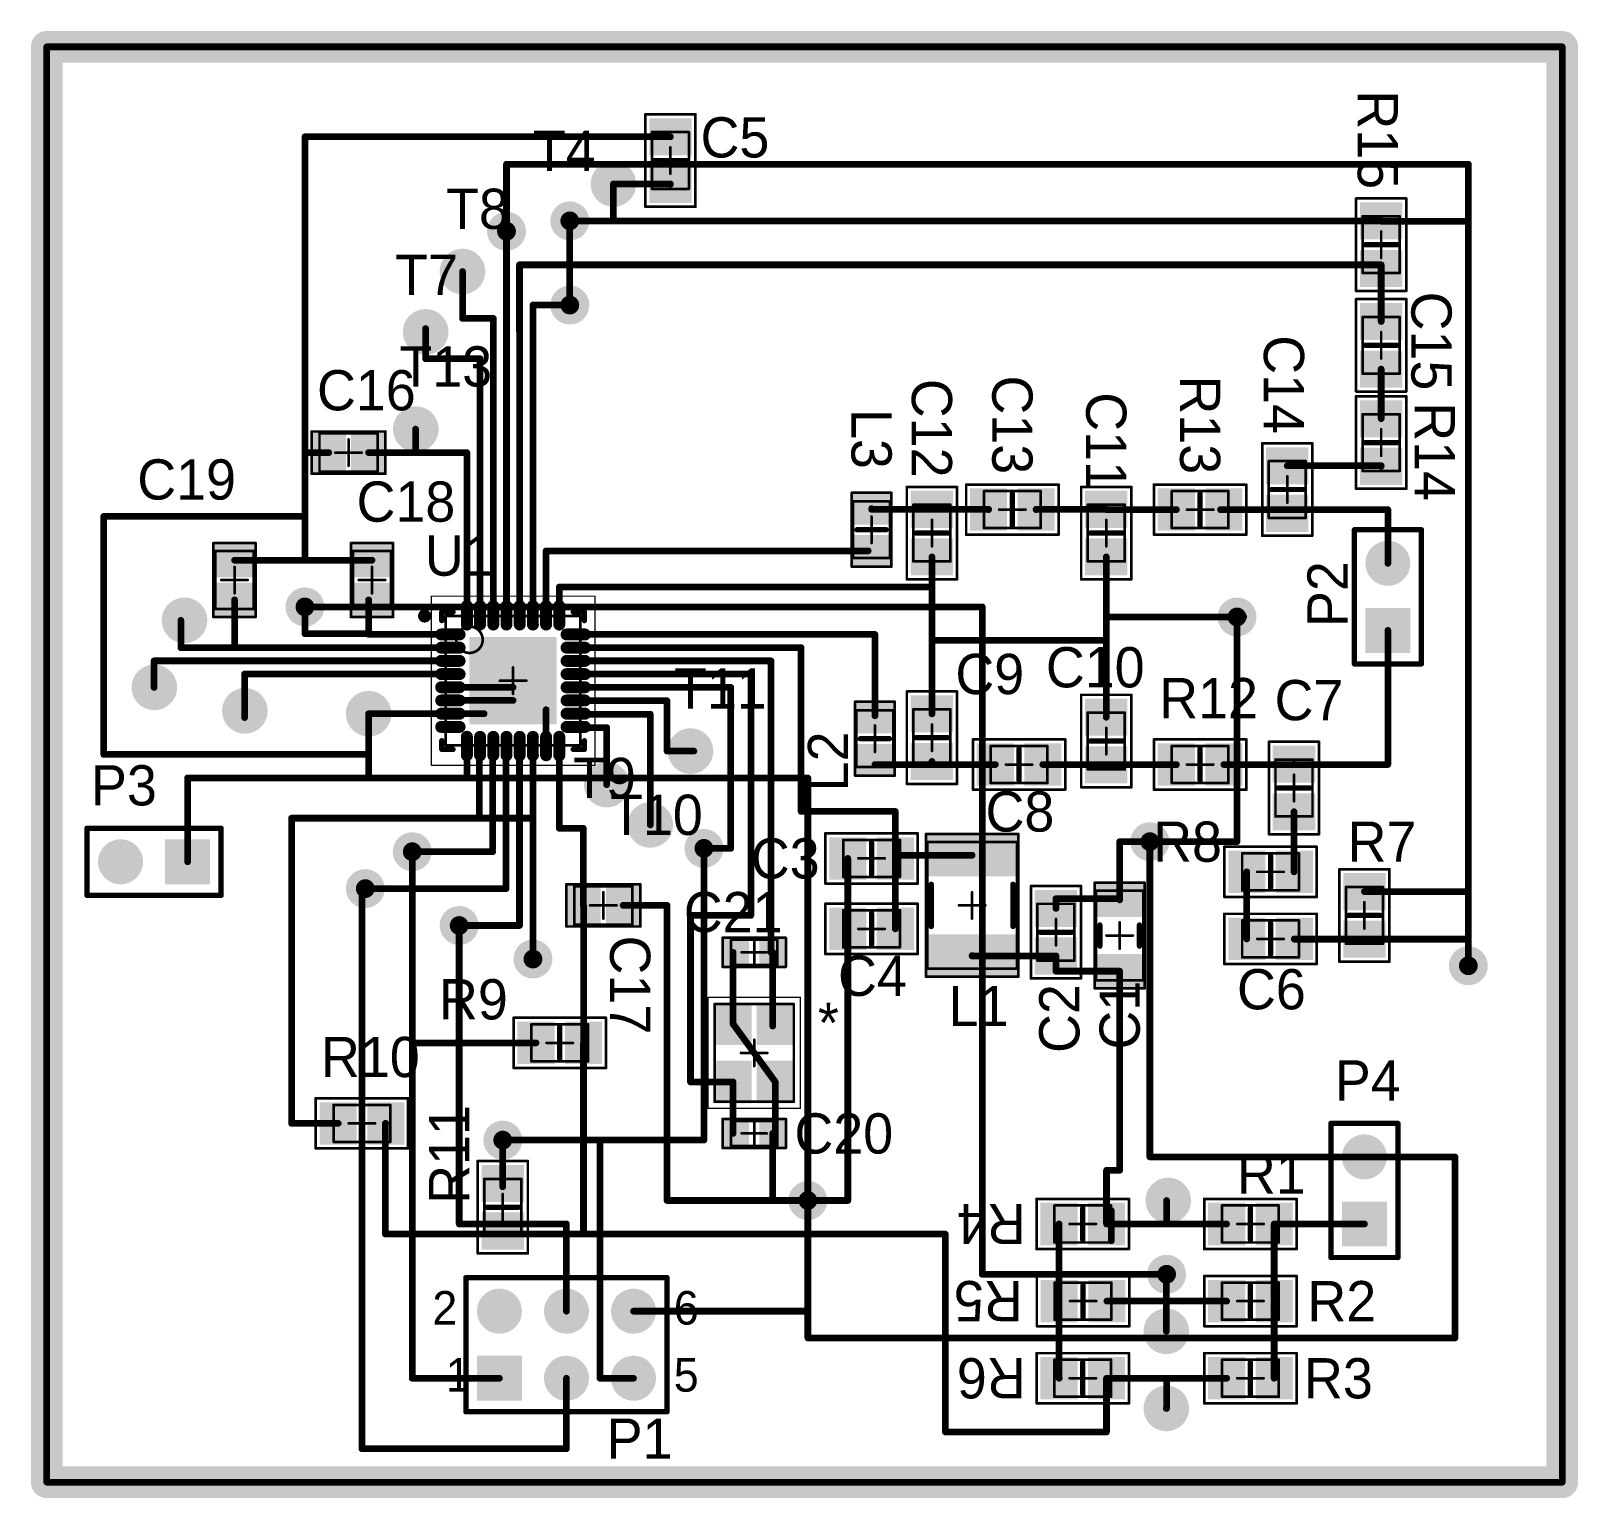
# Model space of a CAD drawing. Header units: millimetres. Extents: x 0.98 to 3.28, y 0.99 to 3.18.
import ezdxf

# ---------------------------------------------------------------- set-up
doc = ezdxf.new("R2010")
doc.units = ezdxf.units.MM
doc.header["$MEASUREMENT"] = 0
for name, color, linetype in [('BottomLayer', 5, 'Continuous'), ('BottomSolder', 6, 'Continuous'), ('Mechanical1', 6, 'Continuous'), ('Mechanical13', 56, 'Continuous'), ('Mechanical15', 56, 'Continuous'), ('MultiLayer', 9, 'Continuous'), ('PadHoleLayer', 156, 'Continuous'), ('TopLayer', 1, 'Continuous'), ('TopOverlay', 2, 'Continuous'), ('TopPaste', 8, 'Continuous'), ('TopSolder', 216, 'Continuous'), ('ViaHoleLayer', 16, 'Continuous')]:
    doc.layers.add(name, color=color, linetype=linetype)

msp = doc.modelspace()

# ---------------------------------------------------------------- texts
at = {"layer": 'TopOverlay'}
for s, rotation, p in [('R15', 270, (2.955, 3.0891)), ('C15', 270, (3.035, 2.7891)), ('C14', 270, (2.815, 2.7241)), ('C12', 270, (2.29, 2.6591)), ('C13', 270, (2.41, 2.6641)), ('R13', 270, (2.69, 2.6641)), ('C11', 270, (2.55, 2.6391)), ('L3', 270, (2.2, 2.6141)), ('R14', 270, (3.04, 2.6241)), ('P2', 90, (2.94, 2.2891)), ('L2', 90, (2.195, 2.0441)), ('C17', 270, (1.84, 1.8291)), ('C1', 90, (2.63, 1.6591)), ('C2', 90, (2.54, 1.6541)), ('R11', 90, (1.63, 1.4291)), ('R4', 180, (2.46, 1.4291)), ('R5', 180, (2.4554, 1.3141)), ('R6', 180, (2.46, 1.1991))]:
    msp.add_text(s, height=0.06, rotation=rotation, dxfattribs=at).set_placement(p)
for s, p in [('C5', (1.975, 2.9891)), ('T4', (1.725, 2.9691)), ('T8', (1.5955, 2.8826)), ('T7', (1.5196, 2.7841)), ('T13', (1.5259, 2.6476)), ('C16', (1.403, 2.6121)), ('C19', (1.135, 2.4791)), ('C18', (1.462, 2.4461)), ('U1', (1.5639, 2.3656)), ('C9', (2.355, 2.1891)), ('C10', (2.49, 2.1991)), ('T11', (1.9355, 2.1676)), ('R12', (2.659, 2.1531)), ('C7', (2.831, 2.1501)), ('P3', (1.066, 2.0231)), ('T9', (1.785, 2.0341)), ('T10', (1.84, 1.9791)), ('C8', (2.4, 1.9841)), ('R8', (2.65, 1.9391)), ('R7', (2.94, 1.9391)), ('C3', (2.05, 1.9141)), ('C21', (1.95, 1.8341)), ('C4', (2.18, 1.7391)), ('C6', (2.775, 1.7191)), ('R9', (1.585, 1.7041)), ('L1', (2.345, 1.6941)), ('*', (2.15, 1.6691)), ('R10', (1.409, 1.6181)), ('P4', (2.921, 1.5831)), ('C20', (2.115, 1.5041)), ('R1', (2.775, 1.4441)), ('R2', (2.88, 1.2541)), ('R3', (2.875, 1.1391)), ('P1', (1.835, 1.0491))]:
    msp.add_text(s, height=0.06, dxfattribs=at).set_placement(p)

# ---------------------------------------------------------------- blocks, each defined once
blk = doc.blocks.new('DFN220P355X80_4N_1')
at = {"layer": 'Mechanical13', "const_width": 0.00394}
for points in [[(-0.0728, 0.0591), (-0.0728, -0.0591)], [(-0.0728, 0.0591), (0.0728, 0.0591)], [(0.0728, 0.0591), (0.0728, -0.0591)], [(-0.0728, -0.0591), (0.0728, -0.0591)]]:
    blk.add_lwpolyline(points, dxfattribs=at)
at = {"layer": 'Mechanical13', "const_width": 0.00197}
for points in [[(-0.0738, 0.0591, 1), (-0.0719, 0.0591, 1)], [(-0.0738, 0.0591, 1), (-0.0719, 0.0591, 1)], [(0.0719, 0.0591, 1), (0.0738, 0.0591, 1)], [(0.0719, 0.0591, 1), (0.0738, 0.0591, 1)], [(-0.0738, -0.0591, 1), (-0.0719, -0.0591, 1)], [(-0.0738, -0.0591, 1), (-0.0719, -0.0591, 1)], [(0.0719, -0.0591, 1), (0.0738, -0.0591, 1)], [(0.0719, -0.0591, 1), (0.0738, -0.0591, 1)]]:
    blk.add_lwpolyline(points, format="xyb", close=True, dxfattribs=at)
at = {"layer": 'Mechanical15'}
for points, const_width in [([(-0.0827, 0.0689), (-0.0827, -0.0689)], 0.00197), ([(-0.0827, 0.0689), (0.0827, 0.0689)], 0.00197), ([(0.0827, 0.0689), (0.0827, -0.0689)], 0.00197), ([(-0.0197, 0), (0.0197, 0)], 0.00394), ([(0, 0.0197), (0, -0.0197)], 0.00394), ([(-0.0827, -0.0689), (0.0827, -0.0689)], 0.00197)]:
    blk.add_lwpolyline(points, dxfattribs=dict(at, const_width=const_width))
for points, const_width in [([(-0.0832, 0.0689, 1), (-0.0822, 0.0689, 1)], 0.000984), ([(-0.0832, 0.0689, 1), (-0.0822, 0.0689, 1)], 0.000984), ([(0.0822, 0.0689, 1), (0.0832, 0.0689, 1)], 0.000984), ([(0.0822, 0.0689, 1), (0.0832, 0.0689, 1)], 0.000984), ([(-0.0207, 0, 1), (-0.0187, 0, 1)], 0.00197), ([(-0.001, 0.0197, 1), (0.001, 0.0197, 1)], 0.00197), ([(0.0187, 0, 1), (0.0207, 0, 1)], 0.00197), ([(-0.001, -0.0197, 1), (0.001, -0.0197, 1)], 0.00197), ([(-0.0832, -0.0689, 1), (-0.0822, -0.0689, 1)], 0.000984), ([(-0.0832, -0.0689, 1), (-0.0822, -0.0689, 1)], 0.000984), ([(0.0822, -0.0689, 1), (0.0832, -0.0689, 1)], 0.000984), ([(0.0822, -0.0689, 1), (0.0832, -0.0689, 1)], 0.000984)]:
    blk.add_lwpolyline(points, format="xyb", close=True, dxfattribs=dict(at, const_width=const_width))
at = {"layer": 'TopLayer'}
for points in [[(-0.0157, 0.0079), (-0.0157, 0.0551), (-0.0709, 0.0079), (-0.0709, 0.0551)], [(0.0709, 0.0079), (0.0709, 0.0551), (0.0157, 0.0079), (0.0157, 0.0551)], [(-0.0157, -0.0551), (-0.0157, -0.0079), (-0.0709, -0.0551), (-0.0709, -0.0079)], [(0.0709, -0.0551), (0.0709, -0.0079), (0.0157, -0.0551), (0.0157, -0.0079)]]:
    blk.add_solid(points, dxfattribs=at)
at = {"layer": 'TopOverlay'}
for points, const_width in [([(-0.0709, 0.0748, 1), (-0.0748, 0.0748, 1)], 0.00394), ([(-0.0758, 0.0748, 1), (-0.0738, 0.0748, 1)], 0.00197), ([(-0.0719, 0.0748, 1), (-0.0699, 0.0748, 1)], 0.00197)]:
    blk.add_lwpolyline(points, format="xyb", close=True, dxfattribs=dict(at, const_width=const_width))
at = {"layer": 'TopPaste'}
for points in [[(-0.0157, 0.0079), (-0.0157, 0.0551), (-0.0709, 0.0079), (-0.0709, 0.0551)], [(0.0709, 0.0079), (0.0709, 0.0551), (0.0157, 0.0079), (0.0157, 0.0551)], [(-0.0157, -0.0551), (-0.0157, -0.0079), (-0.0709, -0.0551), (-0.0709, -0.0079)], [(0.0709, -0.0551), (0.0709, -0.0079), (0.0157, -0.0551), (0.0157, -0.0079)]]:
    blk.add_solid(points, dxfattribs=at)
at = {"layer": 'TopSolder'}
for points in [[(-0.0117, 0.0039), (-0.0117, 0.0591), (-0.0749, 0.0039), (-0.0749, 0.0591)], [(0.0749, 0.0039), (0.0749, 0.0591), (0.0117, 0.0039), (0.0117, 0.0591)], [(-0.0117, -0.0591), (-0.0117, -0.0039), (-0.0749, -0.0591), (-0.0749, -0.0039)], [(0.0749, -0.0591), (0.0749, -0.0039), (0.0117, -0.0591), (0.0117, -0.0039)]]:
    blk.add_solid(points, dxfattribs=at)
blk = doc.blocks.new('C1206_2')
at = {"layer": 'Mechanical13', "const_width": 0.00394}
for points in [[(-0.0669, 0.0354), (0.0669, 0.0354)], [(-0.0669, 0.0354), (-0.0669, -0.0354)], [(0.0669, 0.0354), (0.0669, -0.0354)], [(-0.0669, -0.0354), (0.0669, -0.0354)]]:
    blk.add_lwpolyline(points, dxfattribs=at)
at = {"layer": 'Mechanical13', "const_width": 0.00197}
for points in [[(-0.0679, 0.0354, 1), (-0.0659, 0.0354, 1)], [(-0.0679, 0.0354, 1), (-0.0659, 0.0354, 1)], [(0.0659, 0.0354, 1), (0.0679, 0.0354, 1)], [(0.0659, 0.0354, 1), (0.0679, 0.0354, 1)], [(-0.0679, -0.0354, 1), (-0.0659, -0.0354, 1)], [(-0.0679, -0.0354, 1), (-0.0659, -0.0354, 1)], [(0.0659, -0.0354, 1), (0.0679, -0.0354, 1)], [(0.0659, -0.0354, 1), (0.0679, -0.0354, 1)]]:
    blk.add_lwpolyline(points, format="xyb", close=True, dxfattribs=at)
at = {"layer": 'Mechanical15', "const_width": 0.00394}
for points in [[(-0.0787, 0.0374), (0.0787, 0.0374)], [(-0.0787, 0.0374), (-0.0787, -0.0374)], [(0.0787, 0.0374), (0.0787, -0.0374)], [(-0.0197, 0), (0.0197, 0)], [(0, 0.0197), (0, -0.0197)], [(-0.0787, -0.0374), (0.0787, -0.0374)]]:
    blk.add_lwpolyline(points, dxfattribs=at)
at = {"layer": 'Mechanical15', "const_width": 0.00197}
for points in [[(-0.0797, 0.0374, 1), (-0.0778, 0.0374, 1)], [(-0.0797, 0.0374, 1), (-0.0778, 0.0374, 1)], [(0.0778, 0.0374, 1), (0.0797, 0.0374, 1)], [(0.0778, 0.0374, 1), (0.0797, 0.0374, 1)], [(-0.0207, 0, 1), (-0.0187, 0, 1)], [(-0.001, 0.0197, 1), (0.001, 0.0197, 1)], [(0.0187, 0, 1), (0.0207, 0, 1)], [(-0.001, -0.0197, 1), (0.001, -0.0197, 1)], [(-0.0797, -0.0374, 1), (-0.0778, -0.0374, 1)], [(-0.0797, -0.0374, 1), (-0.0778, -0.0374, 1)], [(0.0778, -0.0374, 1), (0.0797, -0.0374, 1)], [(0.0778, -0.0374, 1), (0.0797, -0.0374, 1)]]:
    blk.add_lwpolyline(points, format="xyb", close=True, dxfattribs=at)
at = {"layer": 'TopLayer'}
for points in [[(-0.0315, -0.0335), (-0.0315, 0.0335), (-0.0748, -0.0335), (-0.0748, 0.0335)], [(0.0748, -0.0335), (0.0748, 0.0335), (0.0315, -0.0335), (0.0315, 0.0335)]]:
    blk.add_solid(points, dxfattribs=at)
at = {"layer": 'TopOverlay', "const_width": 0.00787}
for points in [[(-0.0157, 0.0295), (0.0157, 0.0295)], [(-0.0157, -0.0295), (0.0157, -0.0295)]]:
    blk.add_lwpolyline(points, dxfattribs=at)
at = {"layer": 'TopOverlay', "const_width": 0.00394}
for points in [[(-0.0177, 0.0295, 1), (-0.0138, 0.0295, 1)], [(0.0138, 0.0295, 1), (0.0177, 0.0295, 1)], [(-0.0177, -0.0295, 1), (-0.0138, -0.0295, 1)], [(0.0138, -0.0295, 1), (0.0177, -0.0295, 1)]]:
    blk.add_lwpolyline(points, format="xyb", close=True, dxfattribs=at)
at = {"layer": 'TopPaste'}
for points in [[(-0.0315, -0.0335), (-0.0315, 0.0335), (-0.0748, -0.0335), (-0.0748, 0.0335)], [(0.0748, -0.0335), (0.0748, 0.0335), (0.0315, -0.0335), (0.0315, 0.0335)]]:
    blk.add_solid(points, dxfattribs=at)
at = {"layer": 'TopSolder'}
for points in [[(-0.0275, -0.0375), (-0.0275, 0.0375), (-0.0788, -0.0375), (-0.0788, 0.0375)], [(0.0788, -0.0375), (0.0788, 0.0375), (0.0275, -0.0375), (0.0275, 0.0375)]]:
    blk.add_solid(points, dxfattribs=at)
blk = doc.blocks.new('6_0805_N_3')
at = {"layer": 'Mechanical13', "const_width": 0.00394}
for points in [[(-0.0423, 0.0276), (-0.0423, -0.0276)], [(-0.0423, 0.0276), (0.0423, 0.0276)], [(0.0423, 0.0276), (0.0423, -0.0276)], [(-0.0423, -0.0276), (0.0423, -0.0276)]]:
    blk.add_lwpolyline(points, dxfattribs=at)
at = {"layer": 'Mechanical13', "const_width": 0.00197}
for points in [[(-0.0433, 0.0276, 1), (-0.0413, 0.0276, 1)], [(-0.0433, 0.0276, 1), (-0.0413, 0.0276, 1)], [(0.0413, 0.0276, 1), (0.0433, 0.0276, 1)], [(0.0413, 0.0276, 1), (0.0433, 0.0276, 1)], [(-0.0433, -0.0276, 1), (-0.0413, -0.0276, 1)], [(-0.0433, -0.0276, 1), (-0.0413, -0.0276, 1)], [(0.0413, -0.0276, 1), (0.0433, -0.0276, 1)], [(0.0413, -0.0276, 1), (0.0433, -0.0276, 1)]]:
    blk.add_lwpolyline(points, format="xyb", close=True, dxfattribs=at)
at = {"layer": 'Mechanical15', "const_width": 0.00394}
for points in [[(-0.0689, 0.0374), (-0.0689, -0.0374)], [(-0.0689, 0.0374), (0.0689, 0.0374)], [(0.0689, 0.0374), (0.0689, -0.0374)], [(-0.0197, 0), (0.0197, 0)], [(0, 0.0197), (0, -0.0197)], [(-0.0689, -0.0374), (0.0689, -0.0374)]]:
    blk.add_lwpolyline(points, dxfattribs=at)
at = {"layer": 'Mechanical15', "const_width": 0.00197}
for points in [[(-0.0699, 0.0374, 1), (-0.0679, 0.0374, 1)], [(-0.0699, 0.0374, 1), (-0.0679, 0.0374, 1)], [(0.0679, 0.0374, 1), (0.0699, 0.0374, 1)], [(0.0679, 0.0374, 1), (0.0699, 0.0374, 1)], [(-0.0207, 0, 1), (-0.0187, 0, 1)], [(-0.001, 0.0197, 1), (0.001, 0.0197, 1)], [(0.0187, 0, 1), (0.0207, 0, 1)], [(-0.001, -0.0197, 1), (0.001, -0.0197, 1)], [(-0.0699, -0.0374, 1), (-0.0679, -0.0374, 1)], [(-0.0699, -0.0374, 1), (-0.0679, -0.0374, 1)], [(0.0679, -0.0374, 1), (0.0699, -0.0374, 1)], [(0.0679, -0.0374, 1), (0.0699, -0.0374, 1)]]:
    blk.add_lwpolyline(points, format="xyb", close=True, dxfattribs=at)
at = {"layer": 'TopLayer'}
for points in [[(-0.0118, -0.0276), (-0.0118, 0.0276), (-0.0591, -0.0276), (-0.0591, 0.0276)], [(0.0591, -0.0276), (0.0591, 0.0276), (0.0118, -0.0276), (0.0118, 0.0276)]]:
    blk.add_solid(points, dxfattribs=at)
at = {"layer": 'TopOverlay', "const_width": 0.00787}
blk.add_lwpolyline([(0, 0.0236), (0, -0.0236)], dxfattribs=at)
at = {"layer": 'TopOverlay', "const_width": 0.00394}
for points in [[(-0.002, 0.0236, 1), (0.002, 0.0236, 1)], [(-0.002, -0.0236, 1), (0.002, -0.0236, 1)]]:
    blk.add_lwpolyline(points, format="xyb", close=True, dxfattribs=at)
at = {"layer": 'TopPaste'}
for points in [[(-0.0118, -0.0276), (-0.0118, 0.0276), (-0.0591, -0.0276), (-0.0591, 0.0276)], [(0.0591, -0.0276), (0.0591, 0.0276), (0.0118, -0.0276), (0.0118, 0.0276)]]:
    blk.add_solid(points, dxfattribs=at)
at = {"layer": 'TopSolder'}
for points in [[(-0.0078, -0.0316), (-0.0078, 0.0316), (-0.0631, -0.0316), (-0.0631, 0.0316)], [(0.0631, -0.0316), (0.0631, 0.0316), (0.0078, -0.0316), (0.0078, 0.0316)]]:
    blk.add_solid(points, dxfattribs=at)
blk = doc.blocks.new('6_0805_N_4')
at = {"layer": 'Mechanical13', "const_width": 0.00394}
for points in [[(-0.0423, 0.0276), (-0.0423, -0.0276)], [(0.0423, 0.0276), (-0.0423, 0.0276)], [(0.0423, 0.0276), (0.0423, -0.0276)], [(0.0423, -0.0276), (-0.0423, -0.0276)]]:
    blk.add_lwpolyline(points, dxfattribs=at)
at = {"layer": 'Mechanical13', "const_width": 0.00197}
for points in [[(-0.0433, 0.0276, 1), (-0.0413, 0.0276, 1)], [(-0.0433, 0.0276, 1), (-0.0413, 0.0276, 1)], [(0.0413, 0.0276, 1), (0.0433, 0.0276, 1)], [(0.0413, 0.0276, 1), (0.0433, 0.0276, 1)], [(-0.0433, -0.0276, 1), (-0.0413, -0.0276, 1)], [(-0.0433, -0.0276, 1), (-0.0413, -0.0276, 1)], [(0.0413, -0.0276, 1), (0.0433, -0.0276, 1)], [(0.0413, -0.0276, 1), (0.0433, -0.0276, 1)]]:
    blk.add_lwpolyline(points, format="xyb", close=True, dxfattribs=at)
at = {"layer": 'Mechanical15', "const_width": 0.00394}
for points in [[(-0.0689, 0.0374), (-0.0689, -0.0374)], [(0.0689, 0.0374), (-0.0689, 0.0374)], [(0.0689, 0.0374), (0.0689, -0.0374)], [(0.0197, 0), (-0.0197, 0)], [(0, 0.0197), (0, -0.0197)], [(0.0689, -0.0374), (-0.0689, -0.0374)]]:
    blk.add_lwpolyline(points, dxfattribs=at)
at = {"layer": 'Mechanical15', "const_width": 0.00197}
for points in [[(-0.0699, 0.0374, 1), (-0.0679, 0.0374, 1)], [(-0.0699, 0.0374, 1), (-0.0679, 0.0374, 1)], [(0.0679, 0.0374, 1), (0.0699, 0.0374, 1)], [(0.0679, 0.0374, 1), (0.0699, 0.0374, 1)], [(-0.0207, 0, 1), (-0.0187, 0, 1)], [(-0.001, 0.0197, 1), (0.001, 0.0197, 1)], [(0.0187, 0, 1), (0.0207, 0, 1)], [(-0.001, -0.0197, 1), (0.001, -0.0197, 1)], [(-0.0699, -0.0374, 1), (-0.0679, -0.0374, 1)], [(-0.0699, -0.0374, 1), (-0.0679, -0.0374, 1)], [(0.0679, -0.0374, 1), (0.0699, -0.0374, 1)], [(0.0679, -0.0374, 1), (0.0699, -0.0374, 1)]]:
    blk.add_lwpolyline(points, format="xyb", close=True, dxfattribs=at)
at = {"layer": 'TopLayer'}
for points in [[(-0.0118, -0.0276), (-0.0118, 0.0276), (-0.0591, -0.0276), (-0.0591, 0.0276)], [(0.0591, -0.0276), (0.0591, 0.0276), (0.0118, -0.0276), (0.0118, 0.0276)]]:
    blk.add_solid(points, dxfattribs=at)
at = {"layer": 'TopOverlay', "const_width": 0.00787}
blk.add_lwpolyline([(0, 0.0236), (0, -0.0236)], dxfattribs=at)
at = {"layer": 'TopOverlay', "const_width": 0.00394}
for points in [[(-0.002, 0.0236, 1), (0.002, 0.0236, 1)], [(-0.002, -0.0236, 1), (0.002, -0.0236, 1)]]:
    blk.add_lwpolyline(points, format="xyb", close=True, dxfattribs=at)
at = {"layer": 'TopPaste'}
for points in [[(-0.0118, -0.0276), (-0.0118, 0.0276), (-0.0591, -0.0276), (-0.0591, 0.0276)], [(0.0591, -0.0276), (0.0591, 0.0276), (0.0118, -0.0276), (0.0118, 0.0276)]]:
    blk.add_solid(points, dxfattribs=at)
at = {"layer": 'TopSolder'}
for points in [[(-0.0078, -0.0316), (-0.0078, 0.0316), (-0.0631, -0.0316), (-0.0631, 0.0316)], [(0.0631, -0.0316), (0.0631, 0.0316), (0.0078, -0.0316), (0.0078, 0.0316)]]:
    blk.add_solid(points, dxfattribs=at)
blk = doc.blocks.new('6_0805_N_5')
at = {"layer": 'Mechanical13', "const_width": 0.00394}
for points in [[(-0.0423, 0.0276), (-0.0423, -0.0276)], [(0.0423, 0.0276), (-0.0423, 0.0276)], [(0.0423, 0.0276), (0.0423, -0.0276)], [(0.0423, -0.0276), (-0.0423, -0.0276)]]:
    blk.add_lwpolyline(points, dxfattribs=at)
at = {"layer": 'Mechanical13', "const_width": 0.00197}
for points in [[(-0.0433, 0.0276, 1), (-0.0413, 0.0276, 1)], [(-0.0433, 0.0276, 1), (-0.0413, 0.0276, 1)], [(0.0413, 0.0276, 1), (0.0433, 0.0276, 1)], [(0.0413, 0.0276, 1), (0.0433, 0.0276, 1)], [(-0.0433, -0.0276, 1), (-0.0413, -0.0276, 1)], [(-0.0433, -0.0276, 1), (-0.0413, -0.0276, 1)], [(0.0413, -0.0276, 1), (0.0433, -0.0276, 1)], [(0.0413, -0.0276, 1), (0.0433, -0.0276, 1)]]:
    blk.add_lwpolyline(points, format="xyb", close=True, dxfattribs=at)
at = {"layer": 'Mechanical15', "const_width": 0.00394}
for points in [[(-0.0689, 0.0374), (-0.0689, -0.0374)], [(0.0689, 0.0374), (-0.0689, 0.0374)], [(0.0689, 0.0374), (0.0689, -0.0374)], [(0.0197, 0), (-0.0197, 0)], [(0, 0.0197), (0, -0.0197)], [(0.0689, -0.0374), (-0.0689, -0.0374)]]:
    blk.add_lwpolyline(points, dxfattribs=at)
at = {"layer": 'Mechanical15', "const_width": 0.00197}
for points in [[(-0.0699, 0.0374, 1), (-0.0679, 0.0374, 1)], [(-0.0699, 0.0374, 1), (-0.0679, 0.0374, 1)], [(0.0679, 0.0374, 1), (0.0699, 0.0374, 1)], [(0.0679, 0.0374, 1), (0.0699, 0.0374, 1)], [(-0.0207, 0, 1), (-0.0187, 0, 1)], [(-0.001, 0.0197, 1), (0.001, 0.0197, 1)], [(0.0187, 0, 1), (0.0207, 0, 1)], [(-0.001, -0.0197, 1), (0.001, -0.0197, 1)], [(-0.0699, -0.0374, 1), (-0.0679, -0.0374, 1)], [(-0.0699, -0.0374, 1), (-0.0679, -0.0374, 1)], [(0.0679, -0.0374, 1), (0.0699, -0.0374, 1)], [(0.0679, -0.0374, 1), (0.0699, -0.0374, 1)]]:
    blk.add_lwpolyline(points, format="xyb", close=True, dxfattribs=at)
at = {"layer": 'TopLayer'}
for points in [[(-0.0118, -0.0276), (-0.0118, 0.0276), (-0.0591, -0.0276), (-0.0591, 0.0276)], [(0.0591, -0.0276), (0.0591, 0.0276), (0.0118, -0.0276), (0.0118, 0.0276)]]:
    blk.add_solid(points, dxfattribs=at)
at = {"layer": 'TopOverlay', "const_width": 0.00787}
blk.add_lwpolyline([(0, 0.0236), (0, -0.0236)], dxfattribs=at)
at = {"layer": 'TopOverlay', "const_width": 0.00394}
for points in [[(-0.002, 0.0236, 1), (0.002, 0.0236, 1)], [(-0.002, -0.0236, 1), (0.002, -0.0236, 1)]]:
    blk.add_lwpolyline(points, format="xyb", close=True, dxfattribs=at)
at = {"layer": 'TopPaste'}
for points in [[(-0.0118, -0.0276), (-0.0118, 0.0276), (-0.0591, -0.0276), (-0.0591, 0.0276)], [(0.0591, -0.0276), (0.0591, 0.0276), (0.0118, -0.0276), (0.0118, 0.0276)]]:
    blk.add_solid(points, dxfattribs=at)
at = {"layer": 'TopSolder'}
for points in [[(-0.0078, -0.0316), (-0.0078, 0.0316), (-0.0631, -0.0316), (-0.0631, 0.0316)], [(0.0631, -0.0316), (0.0631, 0.0316), (0.0078, -0.0316), (0.0078, 0.0316)]]:
    blk.add_solid(points, dxfattribs=at)
blk = doc.blocks.new('6_0805_N_6')
at = {"layer": 'Mechanical13', "const_width": 0.00394}
for points in [[(-0.0423, 0.0276), (-0.0423, -0.0276)], [(-0.0423, 0.0276), (0.0423, 0.0276)], [(0.0423, 0.0276), (0.0423, -0.0276)], [(-0.0423, -0.0276), (0.0423, -0.0276)]]:
    blk.add_lwpolyline(points, dxfattribs=at)
at = {"layer": 'Mechanical13', "const_width": 0.00197}
for points in [[(-0.0433, 0.0276, 1), (-0.0413, 0.0276, 1)], [(-0.0433, 0.0276, 1), (-0.0413, 0.0276, 1)], [(0.0413, 0.0276, 1), (0.0433, 0.0276, 1)], [(0.0413, 0.0276, 1), (0.0433, 0.0276, 1)], [(-0.0433, -0.0276, 1), (-0.0413, -0.0276, 1)], [(-0.0433, -0.0276, 1), (-0.0413, -0.0276, 1)], [(0.0413, -0.0276, 1), (0.0433, -0.0276, 1)], [(0.0413, -0.0276, 1), (0.0433, -0.0276, 1)]]:
    blk.add_lwpolyline(points, format="xyb", close=True, dxfattribs=at)
at = {"layer": 'Mechanical15', "const_width": 0.00394}
for points in [[(-0.0689, 0.0374), (-0.0689, -0.0374)], [(-0.0689, 0.0374), (0.0689, 0.0374)], [(0.0689, 0.0374), (0.0689, -0.0374)], [(-0.0197, 0), (0.0197, 0)], [(0, 0.0197), (0, -0.0197)], [(-0.0689, -0.0374), (0.0689, -0.0374)]]:
    blk.add_lwpolyline(points, dxfattribs=at)
at = {"layer": 'Mechanical15', "const_width": 0.00197}
for points in [[(-0.0699, 0.0374, 1), (-0.0679, 0.0374, 1)], [(-0.0699, 0.0374, 1), (-0.0679, 0.0374, 1)], [(0.0679, 0.0374, 1), (0.0699, 0.0374, 1)], [(0.0679, 0.0374, 1), (0.0699, 0.0374, 1)], [(-0.0207, 0, 1), (-0.0187, 0, 1)], [(-0.001, 0.0197, 1), (0.001, 0.0197, 1)], [(0.0187, 0, 1), (0.0207, 0, 1)], [(-0.001, -0.0197, 1), (0.001, -0.0197, 1)], [(-0.0699, -0.0374, 1), (-0.0679, -0.0374, 1)], [(-0.0699, -0.0374, 1), (-0.0679, -0.0374, 1)], [(0.0679, -0.0374, 1), (0.0699, -0.0374, 1)], [(0.0679, -0.0374, 1), (0.0699, -0.0374, 1)]]:
    blk.add_lwpolyline(points, format="xyb", close=True, dxfattribs=at)
at = {"layer": 'TopLayer'}
for points in [[(-0.0118, -0.0276), (-0.0118, 0.0276), (-0.0591, -0.0276), (-0.0591, 0.0276)], [(0.0591, -0.0276), (0.0591, 0.0276), (0.0118, -0.0276), (0.0118, 0.0276)]]:
    blk.add_solid(points, dxfattribs=at)
at = {"layer": 'TopOverlay', "const_width": 0.00787}
blk.add_lwpolyline([(0, 0.0236), (0, -0.0236)], dxfattribs=at)
at = {"layer": 'TopOverlay', "const_width": 0.00394}
for points in [[(-0.002, 0.0236, 1), (0.002, 0.0236, 1)], [(-0.002, -0.0236, 1), (0.002, -0.0236, 1)]]:
    blk.add_lwpolyline(points, format="xyb", close=True, dxfattribs=at)
at = {"layer": 'TopPaste'}
for points in [[(-0.0118, -0.0276), (-0.0118, 0.0276), (-0.0591, -0.0276), (-0.0591, 0.0276)], [(0.0591, -0.0276), (0.0591, 0.0276), (0.0118, -0.0276), (0.0118, 0.0276)]]:
    blk.add_solid(points, dxfattribs=at)
at = {"layer": 'TopSolder'}
for points in [[(-0.0078, -0.0316), (-0.0078, 0.0316), (-0.0631, -0.0316), (-0.0631, 0.0316)], [(0.0631, -0.0316), (0.0631, 0.0316), (0.0078, -0.0316), (0.0078, 0.0316)]]:
    blk.add_solid(points, dxfattribs=at)
blk = doc.blocks.new('6_0805_N_7')
at = {"layer": 'Mechanical13', "const_width": 0.00394}
for points in [[(-0.0423, -0.0276), (-0.0423, 0.0276)], [(-0.0423, 0.0276), (0.0423, 0.0276)], [(0.0423, -0.0276), (0.0423, 0.0276)], [(-0.0423, -0.0276), (0.0423, -0.0276)]]:
    blk.add_lwpolyline(points, dxfattribs=at)
at = {"layer": 'Mechanical13', "const_width": 0.00197}
for points in [[(-0.0433, 0.0276, 1), (-0.0413, 0.0276, 1)], [(-0.0433, 0.0276, 1), (-0.0413, 0.0276, 1)], [(0.0413, 0.0276, 1), (0.0433, 0.0276, 1)], [(0.0413, 0.0276, 1), (0.0433, 0.0276, 1)], [(-0.0433, -0.0276, 1), (-0.0413, -0.0276, 1)], [(-0.0433, -0.0276, 1), (-0.0413, -0.0276, 1)], [(0.0413, -0.0276, 1), (0.0433, -0.0276, 1)], [(0.0413, -0.0276, 1), (0.0433, -0.0276, 1)]]:
    blk.add_lwpolyline(points, format="xyb", close=True, dxfattribs=at)
at = {"layer": 'Mechanical15', "const_width": 0.00394}
for points in [[(-0.0689, -0.0374), (-0.0689, 0.0374)], [(-0.0689, 0.0374), (0.0689, 0.0374)], [(0.0689, -0.0374), (0.0689, 0.0374)], [(-0.0197, 0), (0.0197, 0)], [(0, -0.0197), (0, 0.0197)], [(-0.0689, -0.0374), (0.0689, -0.0374)]]:
    blk.add_lwpolyline(points, dxfattribs=at)
at = {"layer": 'Mechanical15', "const_width": 0.00197}
for points in [[(-0.0699, 0.0374, 1), (-0.0679, 0.0374, 1)], [(-0.0699, 0.0374, 1), (-0.0679, 0.0374, 1)], [(0.0679, 0.0374, 1), (0.0699, 0.0374, 1)], [(0.0679, 0.0374, 1), (0.0699, 0.0374, 1)], [(-0.0207, 0, 1), (-0.0187, 0, 1)], [(-0.001, 0.0197, 1), (0.001, 0.0197, 1)], [(0.0187, 0, 1), (0.0207, 0, 1)], [(-0.001, -0.0197, 1), (0.001, -0.0197, 1)], [(-0.0699, -0.0374, 1), (-0.0679, -0.0374, 1)], [(-0.0699, -0.0374, 1), (-0.0679, -0.0374, 1)], [(0.0679, -0.0374, 1), (0.0699, -0.0374, 1)], [(0.0679, -0.0374, 1), (0.0699, -0.0374, 1)]]:
    blk.add_lwpolyline(points, format="xyb", close=True, dxfattribs=at)
at = {"layer": 'TopLayer'}
for points in [[(-0.0118, -0.0276), (-0.0118, 0.0276), (-0.0591, -0.0276), (-0.0591, 0.0276)], [(0.0591, -0.0276), (0.0591, 0.0276), (0.0118, -0.0276), (0.0118, 0.0276)]]:
    blk.add_solid(points, dxfattribs=at)
at = {"layer": 'TopOverlay', "const_width": 0.00787}
blk.add_lwpolyline([(0, -0.0236), (0, 0.0236)], dxfattribs=at)
at = {"layer": 'TopOverlay', "const_width": 0.00394}
for points in [[(-0.002, 0.0236, 1), (0.002, 0.0236, 1)], [(-0.002, -0.0236, 1), (0.002, -0.0236, 1)]]:
    blk.add_lwpolyline(points, format="xyb", close=True, dxfattribs=at)
at = {"layer": 'TopPaste'}
for points in [[(-0.0118, -0.0276), (-0.0118, 0.0276), (-0.0591, -0.0276), (-0.0591, 0.0276)], [(0.0591, -0.0276), (0.0591, 0.0276), (0.0118, -0.0276), (0.0118, 0.0276)]]:
    blk.add_solid(points, dxfattribs=at)
at = {"layer": 'TopSolder'}
for points in [[(-0.0078, -0.0316), (-0.0078, 0.0316), (-0.0631, -0.0316), (-0.0631, 0.0316)], [(0.0631, -0.0316), (0.0631, 0.0316), (0.0078, -0.0316), (0.0078, 0.0316)]]:
    blk.add_solid(points, dxfattribs=at)
blk = doc.blocks.new('6_0805_N_8')
at = {"layer": 'Mechanical13', "const_width": 0.00394}
for points in [[(-0.0423, 0.0276), (-0.0423, -0.0276)], [(-0.0423, 0.0276), (0.0423, 0.0276)], [(0.0423, 0.0276), (0.0423, -0.0276)], [(-0.0423, -0.0276), (0.0423, -0.0276)]]:
    blk.add_lwpolyline(points, dxfattribs=at)
at = {"layer": 'Mechanical13', "const_width": 0.00197}
for points in [[(-0.0433, 0.0276, 1), (-0.0413, 0.0276, 1)], [(-0.0433, 0.0276, 1), (-0.0413, 0.0276, 1)], [(0.0413, 0.0276, 1), (0.0433, 0.0276, 1)], [(0.0413, 0.0276, 1), (0.0433, 0.0276, 1)], [(-0.0433, -0.0276, 1), (-0.0413, -0.0276, 1)], [(-0.0433, -0.0276, 1), (-0.0413, -0.0276, 1)], [(0.0413, -0.0276, 1), (0.0433, -0.0276, 1)], [(0.0413, -0.0276, 1), (0.0433, -0.0276, 1)]]:
    blk.add_lwpolyline(points, format="xyb", close=True, dxfattribs=at)
at = {"layer": 'Mechanical15', "const_width": 0.00394}
for points in [[(-0.0689, 0.0374), (-0.0689, -0.0374)], [(-0.0689, 0.0374), (0.0689, 0.0374)], [(0.0689, 0.0374), (0.0689, -0.0374)], [(-0.0197, 0), (0.0197, 0)], [(0, 0.0197), (0, -0.0197)], [(-0.0689, -0.0374), (0.0689, -0.0374)]]:
    blk.add_lwpolyline(points, dxfattribs=at)
at = {"layer": 'Mechanical15', "const_width": 0.00197}
for points in [[(-0.0699, 0.0374, 1), (-0.0679, 0.0374, 1)], [(-0.0699, 0.0374, 1), (-0.0679, 0.0374, 1)], [(0.0679, 0.0374, 1), (0.0699, 0.0374, 1)], [(0.0679, 0.0374, 1), (0.0699, 0.0374, 1)], [(-0.0207, 0, 1), (-0.0187, 0, 1)], [(-0.001, 0.0197, 1), (0.001, 0.0197, 1)], [(0.0187, 0, 1), (0.0207, 0, 1)], [(-0.001, -0.0197, 1), (0.001, -0.0197, 1)], [(-0.0699, -0.0374, 1), (-0.0679, -0.0374, 1)], [(-0.0699, -0.0374, 1), (-0.0679, -0.0374, 1)], [(0.0679, -0.0374, 1), (0.0699, -0.0374, 1)], [(0.0679, -0.0374, 1), (0.0699, -0.0374, 1)]]:
    blk.add_lwpolyline(points, format="xyb", close=True, dxfattribs=at)
at = {"layer": 'TopLayer'}
for points in [[(-0.0118, -0.0276), (-0.0118, 0.0276), (-0.0591, -0.0276), (-0.0591, 0.0276)], [(0.0591, -0.0276), (0.0591, 0.0276), (0.0118, -0.0276), (0.0118, 0.0276)]]:
    blk.add_solid(points, dxfattribs=at)
at = {"layer": 'TopOverlay', "const_width": 0.00787}
blk.add_lwpolyline([(0, 0.0236), (0, -0.0236)], dxfattribs=at)
at = {"layer": 'TopOverlay', "const_width": 0.00394}
for points in [[(-0.002, 0.0236, 1), (0.002, 0.0236, 1)], [(-0.002, -0.0236, 1), (0.002, -0.0236, 1)]]:
    blk.add_lwpolyline(points, format="xyb", close=True, dxfattribs=at)
at = {"layer": 'TopPaste'}
for points in [[(-0.0118, -0.0276), (-0.0118, 0.0276), (-0.0591, -0.0276), (-0.0591, 0.0276)], [(0.0591, -0.0276), (0.0591, 0.0276), (0.0118, -0.0276), (0.0118, 0.0276)]]:
    blk.add_solid(points, dxfattribs=at)
at = {"layer": 'TopSolder'}
for points in [[(-0.0078, -0.0316), (-0.0078, 0.0316), (-0.0631, -0.0316), (-0.0631, 0.0316)], [(0.0631, -0.0316), (0.0631, 0.0316), (0.0078, -0.0316), (0.0078, 0.0316)]]:
    blk.add_solid(points, dxfattribs=at)
blk = doc.blocks.new('6_0805_N_9')
at = {"layer": 'Mechanical13', "const_width": 0.00394}
for points in [[(-0.0423, 0.0276), (-0.0423, -0.0276)], [(0.0423, 0.0276), (-0.0423, 0.0276)], [(0.0423, 0.0276), (0.0423, -0.0276)], [(0.0423, -0.0276), (-0.0423, -0.0276)]]:
    blk.add_lwpolyline(points, dxfattribs=at)
at = {"layer": 'Mechanical13', "const_width": 0.00197}
for points in [[(-0.0433, 0.0276, 1), (-0.0413, 0.0276, 1)], [(-0.0433, 0.0276, 1), (-0.0413, 0.0276, 1)], [(0.0413, 0.0276, 1), (0.0433, 0.0276, 1)], [(0.0413, 0.0276, 1), (0.0433, 0.0276, 1)], [(-0.0433, -0.0276, 1), (-0.0413, -0.0276, 1)], [(-0.0433, -0.0276, 1), (-0.0413, -0.0276, 1)], [(0.0413, -0.0276, 1), (0.0433, -0.0276, 1)], [(0.0413, -0.0276, 1), (0.0433, -0.0276, 1)]]:
    blk.add_lwpolyline(points, format="xyb", close=True, dxfattribs=at)
at = {"layer": 'Mechanical15', "const_width": 0.00394}
for points in [[(-0.0689, 0.0374), (-0.0689, -0.0374)], [(0.0689, 0.0374), (-0.0689, 0.0374)], [(0.0689, 0.0374), (0.0689, -0.0374)], [(0.0197, 0), (-0.0197, 0)], [(0, 0.0197), (0, -0.0197)], [(0.0689, -0.0374), (-0.0689, -0.0374)]]:
    blk.add_lwpolyline(points, dxfattribs=at)
at = {"layer": 'Mechanical15', "const_width": 0.00197}
for points in [[(-0.0699, 0.0374, 1), (-0.0679, 0.0374, 1)], [(-0.0699, 0.0374, 1), (-0.0679, 0.0374, 1)], [(0.0679, 0.0374, 1), (0.0699, 0.0374, 1)], [(0.0679, 0.0374, 1), (0.0699, 0.0374, 1)], [(-0.0207, 0, 1), (-0.0187, 0, 1)], [(-0.001, 0.0197, 1), (0.001, 0.0197, 1)], [(0.0187, 0, 1), (0.0207, 0, 1)], [(-0.001, -0.0197, 1), (0.001, -0.0197, 1)], [(-0.0699, -0.0374, 1), (-0.0679, -0.0374, 1)], [(-0.0699, -0.0374, 1), (-0.0679, -0.0374, 1)], [(0.0679, -0.0374, 1), (0.0699, -0.0374, 1)], [(0.0679, -0.0374, 1), (0.0699, -0.0374, 1)]]:
    blk.add_lwpolyline(points, format="xyb", close=True, dxfattribs=at)
at = {"layer": 'TopLayer'}
for points in [[(-0.0118, -0.0276), (-0.0118, 0.0276), (-0.0591, -0.0276), (-0.0591, 0.0276)], [(0.0591, -0.0276), (0.0591, 0.0276), (0.0118, -0.0276), (0.0118, 0.0276)]]:
    blk.add_solid(points, dxfattribs=at)
at = {"layer": 'TopOverlay', "const_width": 0.00787}
blk.add_lwpolyline([(0, 0.0236), (0, -0.0236)], dxfattribs=at)
at = {"layer": 'TopOverlay', "const_width": 0.00394}
for points in [[(-0.002, 0.0236, 1), (0.002, 0.0236, 1)], [(-0.002, -0.0236, 1), (0.002, -0.0236, 1)]]:
    blk.add_lwpolyline(points, format="xyb", close=True, dxfattribs=at)
at = {"layer": 'TopPaste'}
for points in [[(-0.0118, -0.0276), (-0.0118, 0.0276), (-0.0591, -0.0276), (-0.0591, 0.0276)], [(0.0591, -0.0276), (0.0591, 0.0276), (0.0118, -0.0276), (0.0118, 0.0276)]]:
    blk.add_solid(points, dxfattribs=at)
at = {"layer": 'TopSolder'}
for points in [[(-0.0078, -0.0316), (-0.0078, 0.0316), (-0.0631, -0.0316), (-0.0631, 0.0316)], [(0.0631, -0.0316), (0.0631, 0.0316), (0.0078, -0.0316), (0.0078, 0.0316)]]:
    blk.add_solid(points, dxfattribs=at)
blk = doc.blocks.new('6_0805_N_10')
at = {"layer": 'Mechanical13', "const_width": 0.00394}
for points in [[(-0.0423, -0.0276), (-0.0423, 0.0276)], [(0.0423, 0.0276), (-0.0423, 0.0276)], [(0.0423, -0.0276), (0.0423, 0.0276)], [(0.0423, -0.0276), (-0.0423, -0.0276)]]:
    blk.add_lwpolyline(points, dxfattribs=at)
at = {"layer": 'Mechanical13', "const_width": 0.00197}
for points in [[(-0.0433, 0.0276, 1), (-0.0413, 0.0276, 1)], [(-0.0433, 0.0276, 1), (-0.0413, 0.0276, 1)], [(0.0413, 0.0276, 1), (0.0433, 0.0276, 1)], [(0.0413, 0.0276, 1), (0.0433, 0.0276, 1)], [(-0.0433, -0.0276, 1), (-0.0413, -0.0276, 1)], [(-0.0433, -0.0276, 1), (-0.0413, -0.0276, 1)], [(0.0413, -0.0276, 1), (0.0433, -0.0276, 1)], [(0.0413, -0.0276, 1), (0.0433, -0.0276, 1)]]:
    blk.add_lwpolyline(points, format="xyb", close=True, dxfattribs=at)
at = {"layer": 'Mechanical15', "const_width": 0.00394}
for points in [[(-0.0689, -0.0374), (-0.0689, 0.0374)], [(0.0689, 0.0374), (-0.0689, 0.0374)], [(0.0689, -0.0374), (0.0689, 0.0374)], [(0.0197, 0), (-0.0197, 0)], [(0, -0.0197), (0, 0.0197)], [(0.0689, -0.0374), (-0.0689, -0.0374)]]:
    blk.add_lwpolyline(points, dxfattribs=at)
at = {"layer": 'Mechanical15', "const_width": 0.00197}
for points in [[(-0.0699, 0.0374, 1), (-0.0679, 0.0374, 1)], [(-0.0699, 0.0374, 1), (-0.0679, 0.0374, 1)], [(0.0679, 0.0374, 1), (0.0699, 0.0374, 1)], [(0.0679, 0.0374, 1), (0.0699, 0.0374, 1)], [(-0.0207, 0, 1), (-0.0187, 0, 1)], [(-0.001, 0.0197, 1), (0.001, 0.0197, 1)], [(0.0187, 0, 1), (0.0207, 0, 1)], [(-0.001, -0.0197, 1), (0.001, -0.0197, 1)], [(-0.0699, -0.0374, 1), (-0.0679, -0.0374, 1)], [(-0.0699, -0.0374, 1), (-0.0679, -0.0374, 1)], [(0.0679, -0.0374, 1), (0.0699, -0.0374, 1)], [(0.0679, -0.0374, 1), (0.0699, -0.0374, 1)]]:
    blk.add_lwpolyline(points, format="xyb", close=True, dxfattribs=at)
at = {"layer": 'TopLayer'}
for points in [[(-0.0118, -0.0276), (-0.0118, 0.0276), (-0.0591, -0.0276), (-0.0591, 0.0276)], [(0.0591, -0.0276), (0.0591, 0.0276), (0.0118, -0.0276), (0.0118, 0.0276)]]:
    blk.add_solid(points, dxfattribs=at)
at = {"layer": 'TopOverlay', "const_width": 0.00787}
blk.add_lwpolyline([(0, -0.0236), (0, 0.0236)], dxfattribs=at)
at = {"layer": 'TopOverlay', "const_width": 0.00394}
for points in [[(-0.002, 0.0236, 1), (0.002, 0.0236, 1)], [(-0.002, -0.0236, 1), (0.002, -0.0236, 1)]]:
    blk.add_lwpolyline(points, format="xyb", close=True, dxfattribs=at)
at = {"layer": 'TopPaste'}
for points in [[(-0.0118, -0.0276), (-0.0118, 0.0276), (-0.0591, -0.0276), (-0.0591, 0.0276)], [(0.0591, -0.0276), (0.0591, 0.0276), (0.0118, -0.0276), (0.0118, 0.0276)]]:
    blk.add_solid(points, dxfattribs=at)
at = {"layer": 'TopSolder'}
for points in [[(-0.0078, -0.0316), (-0.0078, 0.0316), (-0.0631, -0.0316), (-0.0631, 0.0316)], [(0.0631, -0.0316), (0.0631, 0.0316), (0.0078, -0.0316), (0.0078, 0.0316)]]:
    blk.add_solid(points, dxfattribs=at)
blk = doc.blocks.new('6_0805_N_11')
at = {"layer": 'Mechanical13', "const_width": 0.00394}
for points in [[(-0.0423, 0.0276), (-0.0423, -0.0276)], [(-0.0423, 0.0276), (0.0423, 0.0276)], [(0.0423, 0.0276), (0.0423, -0.0276)], [(-0.0423, -0.0276), (0.0423, -0.0276)]]:
    blk.add_lwpolyline(points, dxfattribs=at)
at = {"layer": 'Mechanical13', "const_width": 0.00197}
for points in [[(-0.0433, 0.0276, 1), (-0.0413, 0.0276, 1)], [(-0.0433, 0.0276, 1), (-0.0413, 0.0276, 1)], [(0.0413, 0.0276, 1), (0.0433, 0.0276, 1)], [(0.0413, 0.0276, 1), (0.0433, 0.0276, 1)], [(-0.0433, -0.0276, 1), (-0.0413, -0.0276, 1)], [(-0.0433, -0.0276, 1), (-0.0413, -0.0276, 1)], [(0.0413, -0.0276, 1), (0.0433, -0.0276, 1)], [(0.0413, -0.0276, 1), (0.0433, -0.0276, 1)]]:
    blk.add_lwpolyline(points, format="xyb", close=True, dxfattribs=at)
at = {"layer": 'Mechanical15', "const_width": 0.00394}
for points in [[(-0.0689, 0.0374), (-0.0689, -0.0374)], [(-0.0689, 0.0374), (0.0689, 0.0374)], [(0.0689, 0.0374), (0.0689, -0.0374)], [(-0.0197, 0), (0.0197, 0)], [(0, 0.0197), (0, -0.0197)], [(-0.0689, -0.0374), (0.0689, -0.0374)]]:
    blk.add_lwpolyline(points, dxfattribs=at)
at = {"layer": 'Mechanical15', "const_width": 0.00197}
for points in [[(-0.0699, 0.0374, 1), (-0.0679, 0.0374, 1)], [(-0.0699, 0.0374, 1), (-0.0679, 0.0374, 1)], [(0.0679, 0.0374, 1), (0.0699, 0.0374, 1)], [(0.0679, 0.0374, 1), (0.0699, 0.0374, 1)], [(-0.0207, 0, 1), (-0.0187, 0, 1)], [(-0.001, 0.0197, 1), (0.001, 0.0197, 1)], [(0.0187, 0, 1), (0.0207, 0, 1)], [(-0.001, -0.0197, 1), (0.001, -0.0197, 1)], [(-0.0699, -0.0374, 1), (-0.0679, -0.0374, 1)], [(-0.0699, -0.0374, 1), (-0.0679, -0.0374, 1)], [(0.0679, -0.0374, 1), (0.0699, -0.0374, 1)], [(0.0679, -0.0374, 1), (0.0699, -0.0374, 1)]]:
    blk.add_lwpolyline(points, format="xyb", close=True, dxfattribs=at)
at = {"layer": 'TopLayer'}
for points in [[(-0.0118, -0.0276), (-0.0118, 0.0276), (-0.0591, -0.0276), (-0.0591, 0.0276)], [(0.0591, -0.0276), (0.0591, 0.0276), (0.0118, -0.0276), (0.0118, 0.0276)]]:
    blk.add_solid(points, dxfattribs=at)
at = {"layer": 'TopOverlay', "const_width": 0.00787}
blk.add_lwpolyline([(0, 0.0236), (0, -0.0236)], dxfattribs=at)
at = {"layer": 'TopOverlay', "const_width": 0.00394}
for points in [[(-0.002, 0.0236, 1), (0.002, 0.0236, 1)], [(-0.002, -0.0236, 1), (0.002, -0.0236, 1)]]:
    blk.add_lwpolyline(points, format="xyb", close=True, dxfattribs=at)
at = {"layer": 'TopPaste'}
for points in [[(-0.0118, -0.0276), (-0.0118, 0.0276), (-0.0591, -0.0276), (-0.0591, 0.0276)], [(0.0591, -0.0276), (0.0591, 0.0276), (0.0118, -0.0276), (0.0118, 0.0276)]]:
    blk.add_solid(points, dxfattribs=at)
at = {"layer": 'TopSolder'}
for points in [[(-0.0078, -0.0316), (-0.0078, 0.0316), (-0.0631, -0.0316), (-0.0631, 0.0316)], [(0.0631, -0.0316), (0.0631, 0.0316), (0.0078, -0.0316), (0.0078, 0.0316)]]:
    blk.add_solid(points, dxfattribs=at)
blk = doc.blocks.new('6_0805_N_12')
at = {"layer": 'Mechanical13', "const_width": 0.00394}
for points in [[(-0.0423, 0.0276), (-0.0423, -0.0276)], [(-0.0423, 0.0276), (0.0423, 0.0276)], [(0.0423, 0.0276), (0.0423, -0.0276)], [(-0.0423, -0.0276), (0.0423, -0.0276)]]:
    blk.add_lwpolyline(points, dxfattribs=at)
at = {"layer": 'Mechanical13', "const_width": 0.00197}
for points in [[(-0.0433, 0.0276, 1), (-0.0413, 0.0276, 1)], [(-0.0433, 0.0276, 1), (-0.0413, 0.0276, 1)], [(0.0413, 0.0276, 1), (0.0433, 0.0276, 1)], [(0.0413, 0.0276, 1), (0.0433, 0.0276, 1)], [(-0.0433, -0.0276, 1), (-0.0413, -0.0276, 1)], [(-0.0433, -0.0276, 1), (-0.0413, -0.0276, 1)], [(0.0413, -0.0276, 1), (0.0433, -0.0276, 1)], [(0.0413, -0.0276, 1), (0.0433, -0.0276, 1)]]:
    blk.add_lwpolyline(points, format="xyb", close=True, dxfattribs=at)
at = {"layer": 'Mechanical15', "const_width": 0.00394}
for points in [[(-0.0689, 0.0374), (-0.0689, -0.0374)], [(-0.0689, 0.0374), (0.0689, 0.0374)], [(0.0689, 0.0374), (0.0689, -0.0374)], [(-0.0197, 0), (0.0197, 0)], [(0, 0.0197), (0, -0.0197)], [(-0.0689, -0.0374), (0.0689, -0.0374)]]:
    blk.add_lwpolyline(points, dxfattribs=at)
at = {"layer": 'Mechanical15', "const_width": 0.00197}
for points in [[(-0.0699, 0.0374, 1), (-0.0679, 0.0374, 1)], [(-0.0699, 0.0374, 1), (-0.0679, 0.0374, 1)], [(0.0679, 0.0374, 1), (0.0699, 0.0374, 1)], [(0.0679, 0.0374, 1), (0.0699, 0.0374, 1)], [(-0.0207, 0, 1), (-0.0187, 0, 1)], [(-0.001, 0.0197, 1), (0.001, 0.0197, 1)], [(0.0187, 0, 1), (0.0207, 0, 1)], [(-0.001, -0.0197, 1), (0.001, -0.0197, 1)], [(-0.0699, -0.0374, 1), (-0.0679, -0.0374, 1)], [(-0.0699, -0.0374, 1), (-0.0679, -0.0374, 1)], [(0.0679, -0.0374, 1), (0.0699, -0.0374, 1)], [(0.0679, -0.0374, 1), (0.0699, -0.0374, 1)]]:
    blk.add_lwpolyline(points, format="xyb", close=True, dxfattribs=at)
at = {"layer": 'TopLayer'}
for points in [[(-0.0118, -0.0276), (-0.0118, 0.0276), (-0.0591, -0.0276), (-0.0591, 0.0276)], [(0.0591, -0.0276), (0.0591, 0.0276), (0.0118, -0.0276), (0.0118, 0.0276)]]:
    blk.add_solid(points, dxfattribs=at)
at = {"layer": 'TopOverlay', "const_width": 0.00787}
blk.add_lwpolyline([(0, 0.0236), (0, -0.0236)], dxfattribs=at)
at = {"layer": 'TopOverlay', "const_width": 0.00394}
for points in [[(-0.002, 0.0236, 1), (0.002, 0.0236, 1)], [(-0.002, -0.0236, 1), (0.002, -0.0236, 1)]]:
    blk.add_lwpolyline(points, format="xyb", close=True, dxfattribs=at)
at = {"layer": 'TopPaste'}
for points in [[(-0.0118, -0.0276), (-0.0118, 0.0276), (-0.0591, -0.0276), (-0.0591, 0.0276)], [(0.0591, -0.0276), (0.0591, 0.0276), (0.0118, -0.0276), (0.0118, 0.0276)]]:
    blk.add_solid(points, dxfattribs=at)
at = {"layer": 'TopSolder'}
for points in [[(-0.0078, -0.0316), (-0.0078, 0.0316), (-0.0631, -0.0316), (-0.0631, 0.0316)], [(0.0631, -0.0316), (0.0631, 0.0316), (0.0078, -0.0316), (0.0078, 0.0316)]]:
    blk.add_solid(points, dxfattribs=at)
blk = doc.blocks.new('6_0805_N_13')
at = {"layer": 'Mechanical13', "const_width": 0.00394}
for points in [[(-0.0423, -0.0276), (-0.0423, 0.0276)], [(0.0423, 0.0276), (-0.0423, 0.0276)], [(0.0423, -0.0276), (0.0423, 0.0276)], [(0.0423, -0.0276), (-0.0423, -0.0276)]]:
    blk.add_lwpolyline(points, dxfattribs=at)
at = {"layer": 'Mechanical13', "const_width": 0.00197}
for points in [[(-0.0433, 0.0276, 1), (-0.0413, 0.0276, 1)], [(-0.0433, 0.0276, 1), (-0.0413, 0.0276, 1)], [(0.0413, 0.0276, 1), (0.0433, 0.0276, 1)], [(0.0413, 0.0276, 1), (0.0433, 0.0276, 1)], [(-0.0433, -0.0276, 1), (-0.0413, -0.0276, 1)], [(-0.0433, -0.0276, 1), (-0.0413, -0.0276, 1)], [(0.0413, -0.0276, 1), (0.0433, -0.0276, 1)], [(0.0413, -0.0276, 1), (0.0433, -0.0276, 1)]]:
    blk.add_lwpolyline(points, format="xyb", close=True, dxfattribs=at)
at = {"layer": 'Mechanical15', "const_width": 0.00394}
for points in [[(-0.0689, -0.0374), (-0.0689, 0.0374)], [(0.0689, 0.0374), (-0.0689, 0.0374)], [(0.0689, -0.0374), (0.0689, 0.0374)], [(0.0197, 0), (-0.0197, 0)], [(0, -0.0197), (0, 0.0197)], [(0.0689, -0.0374), (-0.0689, -0.0374)]]:
    blk.add_lwpolyline(points, dxfattribs=at)
at = {"layer": 'Mechanical15', "const_width": 0.00197}
for points in [[(-0.0699, 0.0374, 1), (-0.0679, 0.0374, 1)], [(-0.0699, 0.0374, 1), (-0.0679, 0.0374, 1)], [(0.0679, 0.0374, 1), (0.0699, 0.0374, 1)], [(0.0679, 0.0374, 1), (0.0699, 0.0374, 1)], [(-0.0207, 0, 1), (-0.0187, 0, 1)], [(-0.001, 0.0197, 1), (0.001, 0.0197, 1)], [(0.0187, 0, 1), (0.0207, 0, 1)], [(-0.001, -0.0197, 1), (0.001, -0.0197, 1)], [(-0.0699, -0.0374, 1), (-0.0679, -0.0374, 1)], [(-0.0699, -0.0374, 1), (-0.0679, -0.0374, 1)], [(0.0679, -0.0374, 1), (0.0699, -0.0374, 1)], [(0.0679, -0.0374, 1), (0.0699, -0.0374, 1)]]:
    blk.add_lwpolyline(points, format="xyb", close=True, dxfattribs=at)
at = {"layer": 'TopLayer'}
for points in [[(-0.0118, -0.0276), (-0.0118, 0.0276), (-0.0591, -0.0276), (-0.0591, 0.0276)], [(0.0591, -0.0276), (0.0591, 0.0276), (0.0118, -0.0276), (0.0118, 0.0276)]]:
    blk.add_solid(points, dxfattribs=at)
at = {"layer": 'TopOverlay', "const_width": 0.00787}
blk.add_lwpolyline([(0, -0.0236), (0, 0.0236)], dxfattribs=at)
at = {"layer": 'TopOverlay', "const_width": 0.00394}
for points in [[(-0.002, 0.0236, 1), (0.002, 0.0236, 1)], [(-0.002, -0.0236, 1), (0.002, -0.0236, 1)]]:
    blk.add_lwpolyline(points, format="xyb", close=True, dxfattribs=at)
at = {"layer": 'TopPaste'}
for points in [[(-0.0118, -0.0276), (-0.0118, 0.0276), (-0.0591, -0.0276), (-0.0591, 0.0276)], [(0.0591, -0.0276), (0.0591, 0.0276), (0.0118, -0.0276), (0.0118, 0.0276)]]:
    blk.add_solid(points, dxfattribs=at)
at = {"layer": 'TopSolder'}
for points in [[(-0.0078, -0.0316), (-0.0078, 0.0316), (-0.0631, -0.0316), (-0.0631, 0.0316)], [(0.0631, -0.0316), (0.0631, 0.0316), (0.0078, -0.0316), (0.0078, 0.0316)]]:
    blk.add_solid(points, dxfattribs=at)
blk = doc.blocks.new('6_0805_N_14')
at = {"layer": 'Mechanical13', "const_width": 0.00394}
for points in [[(-0.0423, 0.0276), (-0.0423, -0.0276)], [(0.0423, 0.0276), (-0.0423, 0.0276)], [(0.0423, 0.0276), (0.0423, -0.0276)], [(0.0423, -0.0276), (-0.0423, -0.0276)]]:
    blk.add_lwpolyline(points, dxfattribs=at)
at = {"layer": 'Mechanical13', "const_width": 0.00197}
for points in [[(-0.0433, 0.0276, 1), (-0.0413, 0.0276, 1)], [(-0.0433, 0.0276, 1), (-0.0413, 0.0276, 1)], [(0.0413, 0.0276, 1), (0.0433, 0.0276, 1)], [(0.0413, 0.0276, 1), (0.0433, 0.0276, 1)], [(-0.0433, -0.0276, 1), (-0.0413, -0.0276, 1)], [(-0.0433, -0.0276, 1), (-0.0413, -0.0276, 1)], [(0.0413, -0.0276, 1), (0.0433, -0.0276, 1)], [(0.0413, -0.0276, 1), (0.0433, -0.0276, 1)]]:
    blk.add_lwpolyline(points, format="xyb", close=True, dxfattribs=at)
at = {"layer": 'Mechanical15', "const_width": 0.00394}
for points in [[(-0.0689, 0.0374), (-0.0689, -0.0374)], [(0.0689, 0.0374), (-0.0689, 0.0374)], [(0.0689, 0.0374), (0.0689, -0.0374)], [(0.0197, 0), (-0.0197, 0)], [(0, 0.0197), (0, -0.0197)], [(0.0689, -0.0374), (-0.0689, -0.0374)]]:
    blk.add_lwpolyline(points, dxfattribs=at)
at = {"layer": 'Mechanical15', "const_width": 0.00197}
for points in [[(-0.0699, 0.0374, 1), (-0.0679, 0.0374, 1)], [(-0.0699, 0.0374, 1), (-0.0679, 0.0374, 1)], [(0.0679, 0.0374, 1), (0.0699, 0.0374, 1)], [(0.0679, 0.0374, 1), (0.0699, 0.0374, 1)], [(-0.0207, 0, 1), (-0.0187, 0, 1)], [(-0.001, 0.0197, 1), (0.001, 0.0197, 1)], [(0.0187, 0, 1), (0.0207, 0, 1)], [(-0.001, -0.0197, 1), (0.001, -0.0197, 1)], [(-0.0699, -0.0374, 1), (-0.0679, -0.0374, 1)], [(-0.0699, -0.0374, 1), (-0.0679, -0.0374, 1)], [(0.0679, -0.0374, 1), (0.0699, -0.0374, 1)], [(0.0679, -0.0374, 1), (0.0699, -0.0374, 1)]]:
    blk.add_lwpolyline(points, format="xyb", close=True, dxfattribs=at)
at = {"layer": 'TopLayer'}
for points in [[(-0.0118, -0.0276), (-0.0118, 0.0276), (-0.0591, -0.0276), (-0.0591, 0.0276)], [(0.0591, -0.0276), (0.0591, 0.0276), (0.0118, -0.0276), (0.0118, 0.0276)]]:
    blk.add_solid(points, dxfattribs=at)
at = {"layer": 'TopOverlay', "const_width": 0.00787}
blk.add_lwpolyline([(0, 0.0236), (0, -0.0236)], dxfattribs=at)
at = {"layer": 'TopOverlay', "const_width": 0.00394}
for points in [[(-0.002, 0.0236, 1), (0.002, 0.0236, 1)], [(-0.002, -0.0236, 1), (0.002, -0.0236, 1)]]:
    blk.add_lwpolyline(points, format="xyb", close=True, dxfattribs=at)
at = {"layer": 'TopPaste'}
for points in [[(-0.0118, -0.0276), (-0.0118, 0.0276), (-0.0591, -0.0276), (-0.0591, 0.0276)], [(0.0591, -0.0276), (0.0591, 0.0276), (0.0118, -0.0276), (0.0118, 0.0276)]]:
    blk.add_solid(points, dxfattribs=at)
at = {"layer": 'TopSolder'}
for points in [[(-0.0078, -0.0316), (-0.0078, 0.0316), (-0.0631, -0.0316), (-0.0631, 0.0316)], [(0.0631, -0.0316), (0.0631, 0.0316), (0.0078, -0.0316), (0.0078, 0.0316)]]:
    blk.add_solid(points, dxfattribs=at)
blk = doc.blocks.new('6_0805_N_15')
at = {"layer": 'Mechanical13', "const_width": 0.00394}
for points in [[(-0.0423, 0.0276), (-0.0423, -0.0276)], [(-0.0423, 0.0276), (0.0423, 0.0276)], [(0.0423, 0.0276), (0.0423, -0.0276)], [(-0.0423, -0.0276), (0.0423, -0.0276)]]:
    blk.add_lwpolyline(points, dxfattribs=at)
at = {"layer": 'Mechanical13', "const_width": 0.00197}
for points in [[(-0.0433, 0.0276, 1), (-0.0413, 0.0276, 1)], [(-0.0433, 0.0276, 1), (-0.0413, 0.0276, 1)], [(0.0413, 0.0276, 1), (0.0433, 0.0276, 1)], [(0.0413, 0.0276, 1), (0.0433, 0.0276, 1)], [(-0.0433, -0.0276, 1), (-0.0413, -0.0276, 1)], [(-0.0433, -0.0276, 1), (-0.0413, -0.0276, 1)], [(0.0413, -0.0276, 1), (0.0433, -0.0276, 1)], [(0.0413, -0.0276, 1), (0.0433, -0.0276, 1)]]:
    blk.add_lwpolyline(points, format="xyb", close=True, dxfattribs=at)
at = {"layer": 'Mechanical15', "const_width": 0.00394}
for points in [[(-0.0689, 0.0374), (-0.0689, -0.0374)], [(-0.0689, 0.0374), (0.0689, 0.0374)], [(0.0689, 0.0374), (0.0689, -0.0374)], [(-0.0197, 0), (0.0197, 0)], [(0, 0.0197), (0, -0.0197)], [(-0.0689, -0.0374), (0.0689, -0.0374)]]:
    blk.add_lwpolyline(points, dxfattribs=at)
at = {"layer": 'Mechanical15', "const_width": 0.00197}
for points in [[(-0.0699, 0.0374, 1), (-0.0679, 0.0374, 1)], [(-0.0699, 0.0374, 1), (-0.0679, 0.0374, 1)], [(0.0679, 0.0374, 1), (0.0699, 0.0374, 1)], [(0.0679, 0.0374, 1), (0.0699, 0.0374, 1)], [(-0.0207, 0, 1), (-0.0187, 0, 1)], [(-0.001, 0.0197, 1), (0.001, 0.0197, 1)], [(0.0187, 0, 1), (0.0207, 0, 1)], [(-0.001, -0.0197, 1), (0.001, -0.0197, 1)], [(-0.0699, -0.0374, 1), (-0.0679, -0.0374, 1)], [(-0.0699, -0.0374, 1), (-0.0679, -0.0374, 1)], [(0.0679, -0.0374, 1), (0.0699, -0.0374, 1)], [(0.0679, -0.0374, 1), (0.0699, -0.0374, 1)]]:
    blk.add_lwpolyline(points, format="xyb", close=True, dxfattribs=at)
at = {"layer": 'TopLayer'}
for points in [[(-0.0118, -0.0276), (-0.0118, 0.0276), (-0.0591, -0.0276), (-0.0591, 0.0276)], [(0.0591, -0.0276), (0.0591, 0.0276), (0.0118, -0.0276), (0.0118, 0.0276)]]:
    blk.add_solid(points, dxfattribs=at)
at = {"layer": 'TopOverlay', "const_width": 0.00787}
blk.add_lwpolyline([(0, 0.0236), (0, -0.0236)], dxfattribs=at)
at = {"layer": 'TopOverlay', "const_width": 0.00394}
for points in [[(-0.002, 0.0236, 1), (0.002, 0.0236, 1)], [(-0.002, -0.0236, 1), (0.002, -0.0236, 1)]]:
    blk.add_lwpolyline(points, format="xyb", close=True, dxfattribs=at)
at = {"layer": 'TopPaste'}
for points in [[(-0.0118, -0.0276), (-0.0118, 0.0276), (-0.0591, -0.0276), (-0.0591, 0.0276)], [(0.0591, -0.0276), (0.0591, 0.0276), (0.0118, -0.0276), (0.0118, 0.0276)]]:
    blk.add_solid(points, dxfattribs=at)
at = {"layer": 'TopSolder'}
for points in [[(-0.0078, -0.0316), (-0.0078, 0.0316), (-0.0631, -0.0316), (-0.0631, 0.0316)], [(0.0631, -0.0316), (0.0631, 0.0316), (0.0078, -0.0316), (0.0078, 0.0316)]]:
    blk.add_solid(points, dxfattribs=at)
blk = doc.blocks.new('6_0805_N_16')
at = {"layer": 'Mechanical13', "const_width": 0.00394}
for points in [[(-0.0423, 0.0276), (-0.0423, -0.0276)], [(-0.0423, 0.0276), (0.0423, 0.0276)], [(0.0423, 0.0276), (0.0423, -0.0276)], [(-0.0423, -0.0276), (0.0423, -0.0276)]]:
    blk.add_lwpolyline(points, dxfattribs=at)
at = {"layer": 'Mechanical13', "const_width": 0.00197}
for points in [[(-0.0433, 0.0276, 1), (-0.0413, 0.0276, 1)], [(-0.0433, 0.0276, 1), (-0.0413, 0.0276, 1)], [(0.0413, 0.0276, 1), (0.0433, 0.0276, 1)], [(0.0413, 0.0276, 1), (0.0433, 0.0276, 1)], [(-0.0433, -0.0276, 1), (-0.0413, -0.0276, 1)], [(-0.0433, -0.0276, 1), (-0.0413, -0.0276, 1)], [(0.0413, -0.0276, 1), (0.0433, -0.0276, 1)], [(0.0413, -0.0276, 1), (0.0433, -0.0276, 1)]]:
    blk.add_lwpolyline(points, format="xyb", close=True, dxfattribs=at)
at = {"layer": 'Mechanical15', "const_width": 0.00394}
for points in [[(-0.0689, 0.0374), (-0.0689, -0.0374)], [(-0.0689, 0.0374), (0.0689, 0.0374)], [(0.0689, 0.0374), (0.0689, -0.0374)], [(-0.0197, 0), (0.0197, 0)], [(0, 0.0197), (0, -0.0197)], [(-0.0689, -0.0374), (0.0689, -0.0374)]]:
    blk.add_lwpolyline(points, dxfattribs=at)
at = {"layer": 'Mechanical15', "const_width": 0.00197}
for points in [[(-0.0699, 0.0374, 1), (-0.0679, 0.0374, 1)], [(-0.0699, 0.0374, 1), (-0.0679, 0.0374, 1)], [(0.0679, 0.0374, 1), (0.0699, 0.0374, 1)], [(0.0679, 0.0374, 1), (0.0699, 0.0374, 1)], [(-0.0207, 0, 1), (-0.0187, 0, 1)], [(-0.001, 0.0197, 1), (0.001, 0.0197, 1)], [(0.0187, 0, 1), (0.0207, 0, 1)], [(-0.001, -0.0197, 1), (0.001, -0.0197, 1)], [(-0.0699, -0.0374, 1), (-0.0679, -0.0374, 1)], [(-0.0699, -0.0374, 1), (-0.0679, -0.0374, 1)], [(0.0679, -0.0374, 1), (0.0699, -0.0374, 1)], [(0.0679, -0.0374, 1), (0.0699, -0.0374, 1)]]:
    blk.add_lwpolyline(points, format="xyb", close=True, dxfattribs=at)
at = {"layer": 'TopLayer'}
for points in [[(-0.0118, -0.0276), (-0.0118, 0.0276), (-0.0591, -0.0276), (-0.0591, 0.0276)], [(0.0591, -0.0276), (0.0591, 0.0276), (0.0118, -0.0276), (0.0118, 0.0276)]]:
    blk.add_solid(points, dxfattribs=at)
at = {"layer": 'TopOverlay', "const_width": 0.00787}
blk.add_lwpolyline([(0, 0.0236), (0, -0.0236)], dxfattribs=at)
at = {"layer": 'TopOverlay', "const_width": 0.00394}
for points in [[(-0.002, 0.0236, 1), (0.002, 0.0236, 1)], [(-0.002, -0.0236, 1), (0.002, -0.0236, 1)]]:
    blk.add_lwpolyline(points, format="xyb", close=True, dxfattribs=at)
at = {"layer": 'TopPaste'}
for points in [[(-0.0118, -0.0276), (-0.0118, 0.0276), (-0.0591, -0.0276), (-0.0591, 0.0276)], [(0.0591, -0.0276), (0.0591, 0.0276), (0.0118, -0.0276), (0.0118, 0.0276)]]:
    blk.add_solid(points, dxfattribs=at)
at = {"layer": 'TopSolder'}
for points in [[(-0.0078, -0.0316), (-0.0078, 0.0316), (-0.0631, -0.0316), (-0.0631, 0.0316)], [(0.0631, -0.0316), (0.0631, 0.0316), (0.0078, -0.0316), (0.0078, 0.0316)]]:
    blk.add_solid(points, dxfattribs=at)
blk = doc.blocks.new('C0805_17')
at = {"layer": 'Mechanical13', "const_width": 0.00394}
for points in [[(0.0433, 0.0285), (-0.0433, 0.0285)], [(-0.0433, 0.0285), (-0.0433, -0.0285)], [(0.0433, 0.0285), (0.0433, -0.0285)], [(0.0433, -0.0285), (-0.0433, -0.0285)]]:
    blk.add_lwpolyline(points, dxfattribs=at)
at = {"layer": 'Mechanical13', "const_width": 0.00197}
for points in [[(-0.0443, 0.0285, 1), (-0.0423, 0.0285, 1)], [(-0.0443, 0.0285, 1), (-0.0423, 0.0285, 1)], [(0.0423, 0.0285, 1), (0.0443, 0.0285, 1)], [(0.0423, 0.0285, 1), (0.0443, 0.0285, 1)], [(-0.0443, -0.0285, 1), (-0.0423, -0.0285, 1)], [(-0.0443, -0.0285, 1), (-0.0423, -0.0285, 1)], [(0.0423, -0.0285, 1), (0.0443, -0.0285, 1)], [(0.0423, -0.0285, 1), (0.0443, -0.0285, 1)]]:
    blk.add_lwpolyline(points, format="xyb", close=True, dxfattribs=at)
at = {"layer": 'Mechanical15', "const_width": 0.00394}
for points in [[(0.0551, 0.0315), (-0.0551, 0.0315)], [(-0.0551, 0.0315), (-0.0551, -0.0315)], [(0.0551, 0.0315), (0.0551, -0.0315)], [(0.0197, 0), (-0.0197, 0)], [(0, 0.0197), (0, -0.0197)], [(0.0551, -0.0315), (-0.0551, -0.0315)]]:
    blk.add_lwpolyline(points, dxfattribs=at)
at = {"layer": 'Mechanical15', "const_width": 0.00197}
for points in [[(-0.0561, 0.0315, 1), (-0.0541, 0.0315, 1)], [(-0.0561, 0.0315, 1), (-0.0541, 0.0315, 1)], [(0.0541, 0.0315, 1), (0.0561, 0.0315, 1)], [(0.0541, 0.0315, 1), (0.0561, 0.0315, 1)], [(-0.0207, 0, 1), (-0.0187, 0, 1)], [(-0.001, 0.0197, 1), (0.001, 0.0197, 1)], [(0.0187, 0, 1), (0.0207, 0, 1)], [(-0.001, -0.0197, 1), (0.001, -0.0197, 1)], [(-0.0561, -0.0315, 1), (-0.0541, -0.0315, 1)], [(-0.0561, -0.0315, 1), (-0.0541, -0.0315, 1)], [(0.0541, -0.0315, 1), (0.0561, -0.0315, 1)], [(0.0541, -0.0315, 1), (0.0561, -0.0315, 1)]]:
    blk.add_lwpolyline(points, format="xyb", close=True, dxfattribs=at)
at = {"layer": 'TopLayer'}
for points in [[(-0.0079, -0.0276), (-0.0079, 0.0276), (-0.0512, -0.0276), (-0.0512, 0.0276)], [(0.0512, -0.0276), (0.0512, 0.0276), (0.0079, -0.0276), (0.0079, 0.0276)]]:
    blk.add_solid(points, dxfattribs=at)
at = {"layer": 'TopPaste'}
for points in [[(-0.0079, -0.0276), (-0.0079, 0.0276), (-0.0512, -0.0276), (-0.0512, 0.0276)], [(0.0512, -0.0276), (0.0512, 0.0276), (0.0079, -0.0276), (0.0079, 0.0276)]]:
    blk.add_solid(points, dxfattribs=at)
at = {"layer": 'TopSolder'}
for points in [[(-0.0039, -0.0316), (-0.0039, 0.0316), (-0.0552, -0.0316), (-0.0552, 0.0316)], [(0.0552, -0.0316), (0.0552, 0.0316), (0.0039, -0.0316), (0.0039, 0.0316)]]:
    blk.add_solid(points, dxfattribs=at)
blk = doc.blocks.new('C0805_18')
at = {"layer": 'Mechanical13', "const_width": 0.00394}
for points in [[(-0.0433, 0.0285), (0.0433, 0.0285)], [(-0.0433, -0.0285), (-0.0433, 0.0285)], [(0.0433, -0.0285), (0.0433, 0.0285)], [(-0.0433, -0.0285), (0.0433, -0.0285)]]:
    blk.add_lwpolyline(points, dxfattribs=at)
at = {"layer": 'Mechanical13', "const_width": 0.00197}
for points in [[(-0.0443, 0.0285, 1), (-0.0423, 0.0285, 1)], [(-0.0443, 0.0285, 1), (-0.0423, 0.0285, 1)], [(0.0423, 0.0285, 1), (0.0443, 0.0285, 1)], [(0.0423, 0.0285, 1), (0.0443, 0.0285, 1)], [(-0.0443, -0.0285, 1), (-0.0423, -0.0285, 1)], [(-0.0443, -0.0285, 1), (-0.0423, -0.0285, 1)], [(0.0423, -0.0285, 1), (0.0443, -0.0285, 1)], [(0.0423, -0.0285, 1), (0.0443, -0.0285, 1)]]:
    blk.add_lwpolyline(points, format="xyb", close=True, dxfattribs=at)
at = {"layer": 'Mechanical15', "const_width": 0.00394}
for points in [[(-0.0551, 0.0315), (0.0551, 0.0315)], [(-0.0551, -0.0315), (-0.0551, 0.0315)], [(0.0551, -0.0315), (0.0551, 0.0315)], [(-0.0197, 0), (0.0197, 0)], [(0, -0.0197), (0, 0.0197)], [(-0.0551, -0.0315), (0.0551, -0.0315)]]:
    blk.add_lwpolyline(points, dxfattribs=at)
at = {"layer": 'Mechanical15', "const_width": 0.00197}
for points in [[(-0.0561, 0.0315, 1), (-0.0541, 0.0315, 1)], [(-0.0561, 0.0315, 1), (-0.0541, 0.0315, 1)], [(0.0541, 0.0315, 1), (0.0561, 0.0315, 1)], [(0.0541, 0.0315, 1), (0.0561, 0.0315, 1)], [(-0.0207, 0, 1), (-0.0187, 0, 1)], [(-0.001, 0.0197, 1), (0.001, 0.0197, 1)], [(0.0187, 0, 1), (0.0207, 0, 1)], [(-0.001, -0.0197, 1), (0.001, -0.0197, 1)], [(-0.0561, -0.0315, 1), (-0.0541, -0.0315, 1)], [(-0.0561, -0.0315, 1), (-0.0541, -0.0315, 1)], [(0.0541, -0.0315, 1), (0.0561, -0.0315, 1)], [(0.0541, -0.0315, 1), (0.0561, -0.0315, 1)]]:
    blk.add_lwpolyline(points, format="xyb", close=True, dxfattribs=at)
at = {"layer": 'TopLayer'}
for points in [[(-0.0079, -0.0276), (-0.0079, 0.0276), (-0.0512, -0.0276), (-0.0512, 0.0276)], [(0.0512, -0.0276), (0.0512, 0.0276), (0.0079, -0.0276), (0.0079, 0.0276)]]:
    blk.add_solid(points, dxfattribs=at)
at = {"layer": 'TopPaste'}
for points in [[(-0.0079, -0.0276), (-0.0079, 0.0276), (-0.0512, -0.0276), (-0.0512, 0.0276)], [(0.0512, -0.0276), (0.0512, 0.0276), (0.0079, -0.0276), (0.0079, 0.0276)]]:
    blk.add_solid(points, dxfattribs=at)
at = {"layer": 'TopSolder'}
for points in [[(-0.0039, -0.0316), (-0.0039, 0.0316), (-0.0552, -0.0316), (-0.0552, 0.0316)], [(0.0552, -0.0316), (0.0552, 0.0316), (0.0039, -0.0316), (0.0039, 0.0316)]]:
    blk.add_solid(points, dxfattribs=at)
blk = doc.blocks.new('C0805_19')
at = {"layer": 'Mechanical13', "const_width": 0.00394}
for points in [[(-0.0433, 0.0285), (0.0433, 0.0285)], [(-0.0433, 0.0285), (-0.0433, -0.0285)], [(0.0433, 0.0285), (0.0433, -0.0285)], [(-0.0433, -0.0285), (0.0433, -0.0285)]]:
    blk.add_lwpolyline(points, dxfattribs=at)
at = {"layer": 'Mechanical13', "const_width": 0.00197}
for points in [[(-0.0443, 0.0285, 1), (-0.0423, 0.0285, 1)], [(-0.0443, 0.0285, 1), (-0.0423, 0.0285, 1)], [(0.0423, 0.0285, 1), (0.0443, 0.0285, 1)], [(0.0423, 0.0285, 1), (0.0443, 0.0285, 1)], [(-0.0443, -0.0285, 1), (-0.0423, -0.0285, 1)], [(-0.0443, -0.0285, 1), (-0.0423, -0.0285, 1)], [(0.0423, -0.0285, 1), (0.0443, -0.0285, 1)], [(0.0423, -0.0285, 1), (0.0443, -0.0285, 1)]]:
    blk.add_lwpolyline(points, format="xyb", close=True, dxfattribs=at)
at = {"layer": 'Mechanical15', "const_width": 0.00394}
for points in [[(-0.0551, 0.0315), (0.0551, 0.0315)], [(-0.0551, 0.0315), (-0.0551, -0.0315)], [(0.0551, 0.0315), (0.0551, -0.0315)], [(-0.0197, 0), (0.0197, 0)], [(0, 0.0197), (0, -0.0197)], [(-0.0551, -0.0315), (0.0551, -0.0315)]]:
    blk.add_lwpolyline(points, dxfattribs=at)
at = {"layer": 'Mechanical15', "const_width": 0.00197}
for points in [[(-0.0561, 0.0315, 1), (-0.0541, 0.0315, 1)], [(-0.0561, 0.0315, 1), (-0.0541, 0.0315, 1)], [(0.0541, 0.0315, 1), (0.0561, 0.0315, 1)], [(0.0541, 0.0315, 1), (0.0561, 0.0315, 1)], [(-0.0207, 0, 1), (-0.0187, 0, 1)], [(-0.001, 0.0197, 1), (0.001, 0.0197, 1)], [(0.0187, 0, 1), (0.0207, 0, 1)], [(-0.001, -0.0197, 1), (0.001, -0.0197, 1)], [(-0.0561, -0.0315, 1), (-0.0541, -0.0315, 1)], [(-0.0561, -0.0315, 1), (-0.0541, -0.0315, 1)], [(0.0541, -0.0315, 1), (0.0561, -0.0315, 1)], [(0.0541, -0.0315, 1), (0.0561, -0.0315, 1)]]:
    blk.add_lwpolyline(points, format="xyb", close=True, dxfattribs=at)
at = {"layer": 'TopLayer'}
for points in [[(-0.0079, -0.0276), (-0.0079, 0.0276), (-0.0512, -0.0276), (-0.0512, 0.0276)], [(0.0512, -0.0276), (0.0512, 0.0276), (0.0079, -0.0276), (0.0079, 0.0276)]]:
    blk.add_solid(points, dxfattribs=at)
at = {"layer": 'TopPaste'}
for points in [[(-0.0079, -0.0276), (-0.0079, 0.0276), (-0.0512, -0.0276), (-0.0512, 0.0276)], [(0.0512, -0.0276), (0.0512, 0.0276), (0.0079, -0.0276), (0.0079, 0.0276)]]:
    blk.add_solid(points, dxfattribs=at)
at = {"layer": 'TopSolder'}
for points in [[(-0.0039, -0.0316), (-0.0039, 0.0316), (-0.0552, -0.0316), (-0.0552, 0.0316)], [(0.0552, -0.0316), (0.0552, 0.0316), (0.0039, -0.0316), (0.0039, 0.0316)]]:
    blk.add_solid(points, dxfattribs=at)
blk = doc.blocks.new('C0805_20')
at = {"layer": 'Mechanical13', "const_width": 0.00394}
for points in [[(-0.0433, 0.0285), (0.0433, 0.0285)], [(-0.0433, 0.0285), (-0.0433, -0.0285)], [(0.0433, 0.0285), (0.0433, -0.0285)], [(-0.0433, -0.0285), (0.0433, -0.0285)]]:
    blk.add_lwpolyline(points, dxfattribs=at)
at = {"layer": 'Mechanical13', "const_width": 0.00197}
for points in [[(-0.0443, 0.0285, 1), (-0.0423, 0.0285, 1)], [(-0.0443, 0.0285, 1), (-0.0423, 0.0285, 1)], [(0.0423, 0.0285, 1), (0.0443, 0.0285, 1)], [(0.0423, 0.0285, 1), (0.0443, 0.0285, 1)], [(-0.0443, -0.0285, 1), (-0.0423, -0.0285, 1)], [(-0.0443, -0.0285, 1), (-0.0423, -0.0285, 1)], [(0.0423, -0.0285, 1), (0.0443, -0.0285, 1)], [(0.0423, -0.0285, 1), (0.0443, -0.0285, 1)]]:
    blk.add_lwpolyline(points, format="xyb", close=True, dxfattribs=at)
at = {"layer": 'Mechanical15', "const_width": 0.00394}
for points in [[(-0.0551, 0.0315), (0.0551, 0.0315)], [(-0.0551, 0.0315), (-0.0551, -0.0315)], [(0.0551, 0.0315), (0.0551, -0.0315)], [(-0.0197, 0), (0.0197, 0)], [(0, 0.0197), (0, -0.0197)], [(-0.0551, -0.0315), (0.0551, -0.0315)]]:
    blk.add_lwpolyline(points, dxfattribs=at)
at = {"layer": 'Mechanical15', "const_width": 0.00197}
for points in [[(-0.0561, 0.0315, 1), (-0.0541, 0.0315, 1)], [(-0.0561, 0.0315, 1), (-0.0541, 0.0315, 1)], [(0.0541, 0.0315, 1), (0.0561, 0.0315, 1)], [(0.0541, 0.0315, 1), (0.0561, 0.0315, 1)], [(-0.0207, 0, 1), (-0.0187, 0, 1)], [(-0.001, 0.0197, 1), (0.001, 0.0197, 1)], [(0.0187, 0, 1), (0.0207, 0, 1)], [(-0.001, -0.0197, 1), (0.001, -0.0197, 1)], [(-0.0561, -0.0315, 1), (-0.0541, -0.0315, 1)], [(-0.0561, -0.0315, 1), (-0.0541, -0.0315, 1)], [(0.0541, -0.0315, 1), (0.0561, -0.0315, 1)], [(0.0541, -0.0315, 1), (0.0561, -0.0315, 1)]]:
    blk.add_lwpolyline(points, format="xyb", close=True, dxfattribs=at)
at = {"layer": 'TopLayer'}
for points in [[(-0.0079, -0.0276), (-0.0079, 0.0276), (-0.0512, -0.0276), (-0.0512, 0.0276)], [(0.0512, -0.0276), (0.0512, 0.0276), (0.0079, -0.0276), (0.0079, 0.0276)]]:
    blk.add_solid(points, dxfattribs=at)
at = {"layer": 'TopPaste'}
for points in [[(-0.0079, -0.0276), (-0.0079, 0.0276), (-0.0512, -0.0276), (-0.0512, 0.0276)], [(0.0512, -0.0276), (0.0512, 0.0276), (0.0079, -0.0276), (0.0079, 0.0276)]]:
    blk.add_solid(points, dxfattribs=at)
at = {"layer": 'TopSolder'}
for points in [[(-0.0039, -0.0316), (-0.0039, 0.0316), (-0.0552, -0.0316), (-0.0552, 0.0316)], [(0.0552, -0.0316), (0.0552, 0.0316), (0.0039, -0.0316), (0.0039, 0.0316)]]:
    blk.add_solid(points, dxfattribs=at)
blk = doc.blocks.new('1608_0603__21')
at = {"layer": 'Mechanical13', "const_width": 0.00394}
for points in [[(-0.0344, 0.0187), (-0.0344, -0.0187)], [(0.0344, 0.0187), (-0.0344, 0.0187)], [(0.0344, 0.0187), (0.0344, -0.0187)], [(0.0344, -0.0187), (-0.0344, -0.0187)]]:
    blk.add_lwpolyline(points, dxfattribs=at)
at = {"layer": 'Mechanical13', "const_width": 0.00197}
for points in [[(-0.0354, 0.0187, 1), (-0.0335, 0.0187, 1)], [(-0.0354, 0.0187, 1), (-0.0335, 0.0187, 1)], [(0.0335, 0.0187, 1), (0.0354, 0.0187, 1)], [(0.0335, 0.0187, 1), (0.0354, 0.0187, 1)], [(-0.0354, -0.0187, 1), (-0.0335, -0.0187, 1)], [(-0.0354, -0.0187, 1), (-0.0335, -0.0187, 1)], [(0.0335, -0.0187, 1), (0.0354, -0.0187, 1)], [(0.0335, -0.0187, 1), (0.0354, -0.0187, 1)]]:
    blk.add_lwpolyline(points, format="xyb", close=True, dxfattribs=at)
at = {"layer": 'Mechanical15', "const_width": 0.00394}
for points in [[(-0.0472, 0.0217), (-0.0472, -0.0217)], [(0.0472, 0.0217), (-0.0472, 0.0217)], [(0.0472, 0.0217), (0.0472, -0.0217)], [(0.0187, 0), (-0.0187, 0)], [(0, 0.0187), (0, -0.0187)], [(0.0472, -0.0217), (-0.0472, -0.0217)]]:
    blk.add_lwpolyline(points, dxfattribs=at)
at = {"layer": 'Mechanical15', "const_width": 0.00197}
for points in [[(-0.0482, 0.0217, 1), (-0.0463, 0.0217, 1)], [(-0.0482, 0.0217, 1), (-0.0463, 0.0217, 1)], [(0.0463, 0.0217, 1), (0.0482, 0.0217, 1)], [(0.0463, 0.0217, 1), (0.0482, 0.0217, 1)], [(-0.0197, 0, 1), (-0.0177, 0, 1)], [(-0.001, 0.0187, 1), (0.001, 0.0187, 1)], [(0.0177, 0, 1), (0.0197, 0, 1)], [(-0.0482, -0.0217, 1), (-0.0463, -0.0217, 1)], [(-0.0482, -0.0217, 1), (-0.0463, -0.0217, 1)], [(-0.001, -0.0187, 1), (0.001, -0.0187, 1)], [(0.0463, -0.0217, 1), (0.0482, -0.0217, 1)], [(0.0463, -0.0217, 1), (0.0482, -0.0217, 1)]]:
    blk.add_lwpolyline(points, format="xyb", close=True, dxfattribs=at)
at = {"layer": 'TopLayer'}
for points in [[(-0.0118, -0.0177), (-0.0118, 0.0177), (-0.0433, -0.0177), (-0.0433, 0.0177)], [(0.0433, -0.0177), (0.0433, 0.0177), (0.0118, -0.0177), (0.0118, 0.0177)]]:
    blk.add_solid(points, dxfattribs=at)
at = {"layer": 'TopPaste'}
for points in [[(-0.0118, -0.0177), (-0.0118, 0.0177), (-0.0433, -0.0177), (-0.0433, 0.0177)], [(0.0433, -0.0177), (0.0433, 0.0177), (0.0118, -0.0177), (0.0118, 0.0177)]]:
    blk.add_solid(points, dxfattribs=at)
at = {"layer": 'TopSolder'}
for points in [[(-0.0078, -0.0217), (-0.0078, 0.0217), (-0.0473, -0.0217), (-0.0473, 0.0217)], [(0.0473, -0.0217), (0.0473, 0.0217), (0.0078, -0.0217), (0.0078, 0.0217)]]:
    blk.add_solid(points, dxfattribs=at)
blk = doc.blocks.new('1608_0603__22')
at = {"layer": 'Mechanical13', "const_width": 0.00394}
for points in [[(-0.0344, -0.0187), (-0.0344, 0.0187)], [(-0.0344, 0.0187), (0.0344, 0.0187)], [(0.0344, -0.0187), (0.0344, 0.0187)], [(-0.0344, -0.0187), (0.0344, -0.0187)]]:
    blk.add_lwpolyline(points, dxfattribs=at)
at = {"layer": 'Mechanical13', "const_width": 0.00197}
for points in [[(-0.0354, 0.0187, 1), (-0.0335, 0.0187, 1)], [(-0.0354, 0.0187, 1), (-0.0335, 0.0187, 1)], [(0.0335, 0.0187, 1), (0.0354, 0.0187, 1)], [(0.0335, 0.0187, 1), (0.0354, 0.0187, 1)], [(-0.0354, -0.0187, 1), (-0.0335, -0.0187, 1)], [(-0.0354, -0.0187, 1), (-0.0335, -0.0187, 1)], [(0.0335, -0.0187, 1), (0.0354, -0.0187, 1)], [(0.0335, -0.0187, 1), (0.0354, -0.0187, 1)]]:
    blk.add_lwpolyline(points, format="xyb", close=True, dxfattribs=at)
at = {"layer": 'Mechanical15', "const_width": 0.00394}
for points in [[(-0.0472, -0.0217), (-0.0472, 0.0217)], [(-0.0472, 0.0217), (0.0472, 0.0217)], [(0.0472, -0.0217), (0.0472, 0.0217)], [(-0.0187, 0), (0.0187, 0)], [(0, -0.0187), (0, 0.0187)], [(-0.0472, -0.0217), (0.0472, -0.0217)]]:
    blk.add_lwpolyline(points, dxfattribs=at)
at = {"layer": 'Mechanical15', "const_width": 0.00197}
for points in [[(-0.0482, 0.0217, 1), (-0.0463, 0.0217, 1)], [(-0.0482, 0.0217, 1), (-0.0463, 0.0217, 1)], [(0.0463, 0.0217, 1), (0.0482, 0.0217, 1)], [(0.0463, 0.0217, 1), (0.0482, 0.0217, 1)], [(-0.0197, 0, 1), (-0.0177, 0, 1)], [(-0.001, 0.0187, 1), (0.001, 0.0187, 1)], [(0.0177, 0, 1), (0.0197, 0, 1)], [(-0.0482, -0.0217, 1), (-0.0463, -0.0217, 1)], [(-0.0482, -0.0217, 1), (-0.0463, -0.0217, 1)], [(-0.001, -0.0187, 1), (0.001, -0.0187, 1)], [(0.0463, -0.0217, 1), (0.0482, -0.0217, 1)], [(0.0463, -0.0217, 1), (0.0482, -0.0217, 1)]]:
    blk.add_lwpolyline(points, format="xyb", close=True, dxfattribs=at)
at = {"layer": 'TopLayer'}
for points in [[(-0.0118, -0.0177), (-0.0118, 0.0177), (-0.0433, -0.0177), (-0.0433, 0.0177)], [(0.0433, -0.0177), (0.0433, 0.0177), (0.0118, -0.0177), (0.0118, 0.0177)]]:
    blk.add_solid(points, dxfattribs=at)
at = {"layer": 'TopPaste'}
for points in [[(-0.0118, -0.0177), (-0.0118, 0.0177), (-0.0433, -0.0177), (-0.0433, 0.0177)], [(0.0433, -0.0177), (0.0433, 0.0177), (0.0118, -0.0177), (0.0118, 0.0177)]]:
    blk.add_solid(points, dxfattribs=at)
at = {"layer": 'TopSolder'}
for points in [[(-0.0078, -0.0217), (-0.0078, 0.0217), (-0.0473, -0.0217), (-0.0473, 0.0217)], [(0.0473, -0.0217), (0.0473, 0.0217), (0.0078, -0.0217), (0.0078, 0.0217)]]:
    blk.add_solid(points, dxfattribs=at)
blk = doc.blocks.new('INDC4532_23')
at = {"layer": 'Mechanical13', "const_width": 0.00394}
for points in [[(-0.0945, -0.0669), (-0.0945, 0.0669)], [(0.0945, 0.0669), (-0.0945, 0.0669)], [(0.0945, -0.0669), (0.0945, 0.0669)], [(0.0945, -0.0669), (-0.0945, -0.0669)]]:
    blk.add_lwpolyline(points, dxfattribs=at)
at = {"layer": 'Mechanical13', "const_width": 0.00197}
for points in [[(-0.0955, 0.0669, 1), (-0.0935, 0.0669, 1)], [(-0.0955, 0.0669, 1), (-0.0935, 0.0669, 1)], [(0.0935, 0.0669, 1), (0.0955, 0.0669, 1)], [(0.0935, 0.0669, 1), (0.0955, 0.0669, 1)], [(-0.0955, -0.0669, 1), (-0.0935, -0.0669, 1)], [(-0.0955, -0.0669, 1), (-0.0935, -0.0669, 1)], [(0.0935, -0.0669, 1), (0.0955, -0.0669, 1)], [(0.0935, -0.0669, 1), (0.0955, -0.0669, 1)]]:
    blk.add_lwpolyline(points, format="xyb", close=True, dxfattribs=at)
at = {"layer": 'Mechanical15', "const_width": 0.00394}
for points in [[(-0.1063, -0.0689), (-0.1063, 0.0689)], [(0.1063, 0.0689), (-0.1063, 0.0689)], [(0.1063, -0.0689), (0.1063, 0.0689)], [(0.0197, 0), (-0.0197, 0)], [(0, -0.0197), (0, 0.0197)], [(0.1063, -0.0689), (-0.1063, -0.0689)]]:
    blk.add_lwpolyline(points, dxfattribs=at)
at = {"layer": 'Mechanical15', "const_width": 0.00197}
for points in [[(-0.1073, 0.0689, 1), (-0.1053, 0.0689, 1)], [(-0.1073, 0.0689, 1), (-0.1053, 0.0689, 1)], [(0.1053, 0.0689, 1), (0.1073, 0.0689, 1)], [(0.1053, 0.0689, 1), (0.1073, 0.0689, 1)], [(-0.0207, 0, 1), (-0.0187, 0, 1)], [(-0.001, 0.0197, 1), (0.001, 0.0197, 1)], [(0.0187, 0, 1), (0.0207, 0, 1)], [(-0.001, -0.0197, 1), (0.001, -0.0197, 1)], [(-0.1073, -0.0689, 1), (-0.1053, -0.0689, 1)], [(-0.1073, -0.0689, 1), (-0.1053, -0.0689, 1)], [(0.1053, -0.0689, 1), (0.1073, -0.0689, 1)], [(0.1053, -0.0689, 1), (0.1073, -0.0689, 1)]]:
    blk.add_lwpolyline(points, format="xyb", close=True, dxfattribs=at)
at = {"layer": 'TopLayer'}
for points in [[(-0.0472, -0.065), (-0.0472, 0.065), (-0.1024, -0.065), (-0.1024, 0.065)], [(0.1024, -0.065), (0.1024, 0.065), (0.0472, -0.065), (0.0472, 0.065)]]:
    blk.add_solid(points, dxfattribs=at)
at = {"layer": 'TopOverlay', "const_width": 0.00787}
for points in [[(0.0315, 0.061), (-0.0315, 0.061)], [(0.0315, -0.061), (-0.0315, -0.061)]]:
    blk.add_lwpolyline(points, dxfattribs=at)
at = {"layer": 'TopOverlay', "const_width": 0.00394}
for points in [[(-0.0335, 0.061, 1), (-0.0295, 0.061, 1)], [(0.0295, 0.061, 1), (0.0335, 0.061, 1)], [(-0.0335, -0.061, 1), (-0.0295, -0.061, 1)], [(0.0295, -0.061, 1), (0.0335, -0.061, 1)]]:
    blk.add_lwpolyline(points, format="xyb", close=True, dxfattribs=at)
at = {"layer": 'TopPaste'}
for points in [[(-0.0472, -0.065), (-0.0472, 0.065), (-0.1024, -0.065), (-0.1024, 0.065)], [(0.1024, -0.065), (0.1024, 0.065), (0.0472, -0.065), (0.0472, 0.065)]]:
    blk.add_solid(points, dxfattribs=at)
at = {"layer": 'TopSolder'}
for points in [[(-0.0432, -0.069), (-0.0432, 0.069), (-0.1064, -0.069), (-0.1064, 0.069)], [(0.1064, -0.069), (0.1064, 0.069), (0.0432, -0.069), (0.0432, 0.069)]]:
    blk.add_solid(points, dxfattribs=at)
blk = doc.blocks.new('6_0805_L_24')
at = {"layer": 'Mechanical13', "const_width": 0.00394}
for points in [[(0.0423, 0.0276), (-0.0423, 0.0276)], [(-0.0423, -0.0276), (-0.0423, 0.0276)], [(0.0423, -0.0276), (0.0423, 0.0276)], [(0.0423, -0.0276), (-0.0423, -0.0276)]]:
    blk.add_lwpolyline(points, dxfattribs=at)
at = {"layer": 'Mechanical13', "const_width": 0.00197}
for points in [[(-0.0433, 0.0276, 1), (-0.0413, 0.0276, 1)], [(-0.0433, 0.0276, 1), (-0.0413, 0.0276, 1)], [(0.0413, 0.0276, 1), (0.0433, 0.0276, 1)], [(0.0413, 0.0276, 1), (0.0433, 0.0276, 1)], [(-0.0433, -0.0276, 1), (-0.0413, -0.0276, 1)], [(-0.0433, -0.0276, 1), (-0.0413, -0.0276, 1)], [(0.0413, -0.0276, 1), (0.0433, -0.0276, 1)], [(0.0413, -0.0276, 1), (0.0433, -0.0276, 1)]]:
    blk.add_lwpolyline(points, format="xyb", close=True, dxfattribs=at)
at = {"layer": 'Mechanical15', "const_width": 0.00394}
for points in [[(0.0551, 0.0295), (-0.0551, 0.0295)], [(-0.0551, -0.0295), (-0.0551, 0.0295)], [(0.0551, -0.0295), (0.0551, 0.0295)], [(0.0197, 0), (-0.0197, 0)], [(0, -0.0197), (0, 0.0197)], [(0.0551, -0.0295), (-0.0551, -0.0295)]]:
    blk.add_lwpolyline(points, dxfattribs=at)
at = {"layer": 'Mechanical15', "const_width": 0.00197}
for points in [[(-0.0561, 0.0295, 1), (-0.0541, 0.0295, 1)], [(-0.0561, 0.0295, 1), (-0.0541, 0.0295, 1)], [(0.0541, 0.0295, 1), (0.0561, 0.0295, 1)], [(0.0541, 0.0295, 1), (0.0561, 0.0295, 1)], [(-0.0207, 0, 1), (-0.0187, 0, 1)], [(-0.001, 0.0197, 1), (0.001, 0.0197, 1)], [(0.0187, 0, 1), (0.0207, 0, 1)], [(-0.001, -0.0197, 1), (0.001, -0.0197, 1)], [(-0.0561, -0.0295, 1), (-0.0541, -0.0295, 1)], [(-0.0561, -0.0295, 1), (-0.0541, -0.0295, 1)], [(0.0541, -0.0295, 1), (0.0561, -0.0295, 1)], [(0.0541, -0.0295, 1), (0.0561, -0.0295, 1)]]:
    blk.add_lwpolyline(points, format="xyb", close=True, dxfattribs=at)
at = {"layer": 'TopLayer'}
for points in [[(-0.0118, -0.0256), (-0.0118, 0.0256), (-0.0512, -0.0256), (-0.0512, 0.0256)], [(0.0512, -0.0256), (0.0512, 0.0256), (0.0118, -0.0256), (0.0118, 0.0256)]]:
    blk.add_solid(points, dxfattribs=at)
at = {"layer": 'TopOverlay', "const_width": 0.00787}
blk.add_lwpolyline([(0, -0.0217), (0, 0.0217)], dxfattribs=at)
at = {"layer": 'TopOverlay', "const_width": 0.00394}
for points in [[(-0.002, 0.0217, 1), (0.002, 0.0217, 1)], [(-0.002, -0.0217, 1), (0.002, -0.0217, 1)]]:
    blk.add_lwpolyline(points, format="xyb", close=True, dxfattribs=at)
at = {"layer": 'TopPaste'}
for points in [[(-0.0118, -0.0256), (-0.0118, 0.0256), (-0.0512, -0.0256), (-0.0512, 0.0256)], [(0.0512, -0.0256), (0.0512, 0.0256), (0.0118, -0.0256), (0.0118, 0.0256)]]:
    blk.add_solid(points, dxfattribs=at)
at = {"layer": 'TopSolder'}
for points in [[(-0.0078, -0.0296), (-0.0078, 0.0296), (-0.0552, -0.0296), (-0.0552, 0.0296)], [(0.0552, -0.0296), (0.0552, 0.0296), (0.0078, -0.0296), (0.0078, 0.0296)]]:
    blk.add_solid(points, dxfattribs=at)
blk = doc.blocks.new('6_0805_L_25')
at = {"layer": 'Mechanical13', "const_width": 0.00394}
for points in [[(-0.0423, 0.0276), (0.0423, 0.0276)], [(-0.0423, 0.0276), (-0.0423, -0.0276)], [(0.0423, 0.0276), (0.0423, -0.0276)], [(-0.0423, -0.0276), (0.0423, -0.0276)]]:
    blk.add_lwpolyline(points, dxfattribs=at)
at = {"layer": 'Mechanical13', "const_width": 0.00197}
for points in [[(-0.0433, 0.0276, 1), (-0.0413, 0.0276, 1)], [(-0.0433, 0.0276, 1), (-0.0413, 0.0276, 1)], [(0.0413, 0.0276, 1), (0.0433, 0.0276, 1)], [(0.0413, 0.0276, 1), (0.0433, 0.0276, 1)], [(-0.0433, -0.0276, 1), (-0.0413, -0.0276, 1)], [(-0.0433, -0.0276, 1), (-0.0413, -0.0276, 1)], [(0.0413, -0.0276, 1), (0.0433, -0.0276, 1)], [(0.0413, -0.0276, 1), (0.0433, -0.0276, 1)]]:
    blk.add_lwpolyline(points, format="xyb", close=True, dxfattribs=at)
at = {"layer": 'Mechanical15', "const_width": 0.00394}
for points in [[(-0.0551, 0.0295), (0.0551, 0.0295)], [(-0.0551, 0.0295), (-0.0551, -0.0295)], [(0.0551, 0.0295), (0.0551, -0.0295)], [(-0.0197, 0), (0.0197, 0)], [(0, 0.0197), (0, -0.0197)], [(-0.0551, -0.0295), (0.0551, -0.0295)]]:
    blk.add_lwpolyline(points, dxfattribs=at)
at = {"layer": 'Mechanical15', "const_width": 0.00197}
for points in [[(-0.0561, 0.0295, 1), (-0.0541, 0.0295, 1)], [(-0.0561, 0.0295, 1), (-0.0541, 0.0295, 1)], [(0.0541, 0.0295, 1), (0.0561, 0.0295, 1)], [(0.0541, 0.0295, 1), (0.0561, 0.0295, 1)], [(-0.0207, 0, 1), (-0.0187, 0, 1)], [(-0.001, 0.0197, 1), (0.001, 0.0197, 1)], [(0.0187, 0, 1), (0.0207, 0, 1)], [(-0.001, -0.0197, 1), (0.001, -0.0197, 1)], [(-0.0561, -0.0295, 1), (-0.0541, -0.0295, 1)], [(-0.0561, -0.0295, 1), (-0.0541, -0.0295, 1)], [(0.0541, -0.0295, 1), (0.0561, -0.0295, 1)], [(0.0541, -0.0295, 1), (0.0561, -0.0295, 1)]]:
    blk.add_lwpolyline(points, format="xyb", close=True, dxfattribs=at)
at = {"layer": 'TopLayer'}
for points in [[(-0.0118, -0.0256), (-0.0118, 0.0256), (-0.0512, -0.0256), (-0.0512, 0.0256)], [(0.0512, -0.0256), (0.0512, 0.0256), (0.0118, -0.0256), (0.0118, 0.0256)]]:
    blk.add_solid(points, dxfattribs=at)
at = {"layer": 'TopOverlay', "const_width": 0.00787}
blk.add_lwpolyline([(0, 0.0217), (0, -0.0217)], dxfattribs=at)
at = {"layer": 'TopOverlay', "const_width": 0.00394}
for points in [[(-0.002, 0.0217, 1), (0.002, 0.0217, 1)], [(-0.002, -0.0217, 1), (0.002, -0.0217, 1)]]:
    blk.add_lwpolyline(points, format="xyb", close=True, dxfattribs=at)
at = {"layer": 'TopPaste'}
for points in [[(-0.0118, -0.0256), (-0.0118, 0.0256), (-0.0512, -0.0256), (-0.0512, 0.0256)], [(0.0512, -0.0256), (0.0512, 0.0256), (0.0118, -0.0256), (0.0118, 0.0256)]]:
    blk.add_solid(points, dxfattribs=at)
at = {"layer": 'TopSolder'}
for points in [[(-0.0078, -0.0296), (-0.0078, 0.0296), (-0.0552, -0.0296), (-0.0552, 0.0296)], [(0.0552, -0.0296), (0.0552, 0.0296), (0.0078, -0.0296), (0.0078, 0.0296)]]:
    blk.add_solid(points, dxfattribs=at)
blk = doc.blocks.new('HDR2X3_26')
at = {"layer": 'BottomLayer', "const_width": 0.0295}
for points in [[(-0.0148, 0.1, 1), (0.0148, 0.1, 1)], [(0.0852, 0.1, 1), (0.1148, 0.1, 1)], [(0.1852, 0.1, 1), (0.2148, 0.1, 1)], [(0.0852, 0, 1), (0.1148, 0, 1)], [(0.1852, 0, 1), (0.2148, 0, 1)]]:
    blk.add_lwpolyline(points, format="xyb", close=True, dxfattribs=at)
at = {"layer": 'BottomLayer'}
blk.add_solid([(-0.0295, -0.0295), (0.0295, -0.0295), (-0.0295, 0.0295), (0.0295, 0.0295)], dxfattribs=at)
at = {"layer": 'BottomSolder', "const_width": 0.0335}
for points in [[(-0.0168, 0.1, 1), (0.0168, 0.1, 1)], [(0.0832, 0.1, 1), (0.1168, 0.1, 1)], [(0.1832, 0.1, 1), (0.2168, 0.1, 1)], [(0.0832, 0, 1), (0.1168, 0, 1)], [(0.1832, 0, 1), (0.2168, 0, 1)]]:
    blk.add_lwpolyline(points, format="xyb", close=True, dxfattribs=at)
at = {"layer": 'BottomSolder'}
blk.add_solid([(-0.0335, -0.0335), (0.0335, -0.0335), (-0.0335, 0.0335), (0.0335, 0.0335)], dxfattribs=at)
at = {"layer": 'MultiLayer', "const_width": 0.0295}
for points in [[(-0.0148, 0.1, 1), (0.0148, 0.1, 1)], [(0.0852, 0.1, 1), (0.1148, 0.1, 1)], [(0.1852, 0.1, 1), (0.2148, 0.1, 1)], [(0.0852, 0, 1), (0.1148, 0, 1)], [(0.1852, 0, 1), (0.2148, 0, 1)]]:
    blk.add_lwpolyline(points, format="xyb", close=True, dxfattribs=at)
at = {"layer": 'MultiLayer'}
blk.add_solid([(-0.0295, -0.0295), (0.0295, -0.0295), (-0.0295, 0.0295), (0.0295, 0.0295)], dxfattribs=at)
at = {"layer": 'PadHoleLayer', "const_width": 0.0177}
for points in [[(-0.0089, 0.1, 1), (0.0089, 0.1, 1)], [(0.0911, 0.1, 1), (0.1089, 0.1, 1)], [(0.1911, 0.1, 1), (0.2089, 0.1, 1)], [(-0.0089, 0, 1), (0.0089, 0, 1)], [(0.0911, 0, 1), (0.1089, 0, 1)], [(0.1911, 0, 1), (0.2089, 0, 1)]]:
    blk.add_lwpolyline(points, format="xyb", close=True, dxfattribs=at)
at = {"layer": 'TopLayer', "const_width": 0.0295}
for points in [[(-0.0148, 0.1, 1), (0.0148, 0.1, 1)], [(0.0852, 0.1, 1), (0.1148, 0.1, 1)], [(0.1852, 0.1, 1), (0.2148, 0.1, 1)], [(0.0852, 0, 1), (0.1148, 0, 1)], [(0.1852, 0, 1), (0.2148, 0, 1)]]:
    blk.add_lwpolyline(points, format="xyb", close=True, dxfattribs=at)
at = {"layer": 'TopLayer'}
blk.add_solid([(-0.0295, -0.0295), (0.0295, -0.0295), (-0.0295, 0.0295), (0.0295, 0.0295)], dxfattribs=at)
at = {"layer": 'TopOverlay', "const_width": 0.00787}
for points in [[(-0.05, -0.05), (-0.05, 0.15)], [(-0.05, 0.15), (0.25, 0.15)], [(0.25, -0.05), (0.25, 0.15)], [(-0.05, -0.05), (0.25, -0.05)], [(0.0583, -0.05), (0.25, -0.05)]]:
    blk.add_lwpolyline(points, dxfattribs=at)
at = {"layer": 'TopOverlay', "const_width": 0.00394}
for points in [[(-0.052, 0.15, 1), (-0.048, 0.15, 1)], [(-0.052, 0.15, 1), (-0.048, 0.15, 1)], [(0.248, 0.15, 1), (0.252, 0.15, 1)], [(0.248, 0.15, 1), (0.252, 0.15, 1)], [(-0.052, -0.05, 1), (-0.048, -0.05, 1)], [(-0.052, -0.05, 1), (-0.048, -0.05, 1)], [(0.0564, -0.05, 1), (0.0603, -0.05, 1)], [(0.248, -0.05, 1), (0.252, -0.05, 1)], [(0.248, -0.05, 1), (0.252, -0.05, 1)], [(0.248, -0.05, 1), (0.252, -0.05, 1)]]:
    blk.add_lwpolyline(points, format="xyb", close=True, dxfattribs=at)
at = {"layer": 'TopSolder', "const_width": 0.0335}
for points in [[(-0.0168, 0.1, 1), (0.0168, 0.1, 1)], [(0.0832, 0.1, 1), (0.1168, 0.1, 1)], [(0.1832, 0.1, 1), (0.2168, 0.1, 1)], [(0.0832, 0, 1), (0.1168, 0, 1)], [(0.1832, 0, 1), (0.2168, 0, 1)]]:
    blk.add_lwpolyline(points, format="xyb", close=True, dxfattribs=at)
at = {"layer": 'TopSolder'}
blk.add_solid([(-0.0335, -0.0335), (0.0335, -0.0335), (-0.0335, 0.0335), (0.0335, 0.0335)], dxfattribs=at)
at = {"layer": 'TopOverlay'}
for s, p in [('2', (-0.1, 0.08)), ('6', (0.26, 0.08)), ('1', (-0.08, -0.02)), ('5', (0.26, -0.02))]:
    blk.add_text(s, height=0.05, dxfattribs=at).set_placement(p)
blk = doc.blocks.new('HDR1X2_27')
at = {"layer": 'BottomLayer', "const_width": 0.0295}
blk.add_lwpolyline([(0.0852, 0, 1), (0.1148, 0, 1)], format="xyb", close=True, dxfattribs=at)
at = {"layer": 'BottomLayer'}
blk.add_solid([(-0.0295, -0.0295), (0.0295, -0.0295), (-0.0295, 0.0295), (0.0295, 0.0295)], dxfattribs=at)
at = {"layer": 'BottomSolder', "const_width": 0.0335}
blk.add_lwpolyline([(0.0832, 0, 1), (0.1168, 0, 1)], format="xyb", close=True, dxfattribs=at)
at = {"layer": 'BottomSolder'}
blk.add_solid([(-0.0335, -0.0335), (0.0335, -0.0335), (-0.0335, 0.0335), (0.0335, 0.0335)], dxfattribs=at)
at = {"layer": 'MultiLayer', "const_width": 0.0295}
blk.add_lwpolyline([(0.0852, 0, 1), (0.1148, 0, 1)], format="xyb", close=True, dxfattribs=at)
at = {"layer": 'MultiLayer'}
blk.add_solid([(-0.0295, -0.0295), (0.0295, -0.0295), (-0.0295, 0.0295), (0.0295, 0.0295)], dxfattribs=at)
at = {"layer": 'PadHoleLayer', "const_width": 0.0177}
for points in [[(-0.0089, 0, 1), (0.0089, 0, 1)], [(0.0911, 0, 1), (0.1089, 0, 1)]]:
    blk.add_lwpolyline(points, format="xyb", close=True, dxfattribs=at)
at = {"layer": 'TopLayer', "const_width": 0.0295}
blk.add_lwpolyline([(0.0852, 0, 1), (0.1148, 0, 1)], format="xyb", close=True, dxfattribs=at)
at = {"layer": 'TopLayer'}
blk.add_solid([(-0.0295, -0.0295), (0.0295, -0.0295), (-0.0295, 0.0295), (0.0295, 0.0295)], dxfattribs=at)
at = {"layer": 'TopOverlay', "const_width": 0.00787}
for points in [[(-0.05, 0.05), (-0.05, -0.05)], [(-0.05, 0.05), (0.15, 0.05)], [(0.15, 0.05), (0.15, -0.05)], [(-0.05, -0.05), (0.15, -0.05)]]:
    blk.add_lwpolyline(points, dxfattribs=at)
at = {"layer": 'TopOverlay', "const_width": 0.00394}
for points in [[(-0.052, 0.05, 1), (-0.048, 0.05, 1)], [(-0.052, 0.05, 1), (-0.048, 0.05, 1)], [(0.148, 0.05, 1), (0.152, 0.05, 1)], [(0.148, 0.05, 1), (0.152, 0.05, 1)], [(-0.052, -0.05, 1), (-0.048, -0.05, 1)], [(-0.052, -0.05, 1), (-0.048, -0.05, 1)], [(0.148, -0.05, 1), (0.152, -0.05, 1)], [(0.148, -0.05, 1), (0.152, -0.05, 1)]]:
    blk.add_lwpolyline(points, format="xyb", close=True, dxfattribs=at)
at = {"layer": 'TopSolder', "const_width": 0.0335}
blk.add_lwpolyline([(0.0832, 0, 1), (0.1168, 0, 1)], format="xyb", close=True, dxfattribs=at)
at = {"layer": 'TopSolder'}
blk.add_solid([(-0.0335, -0.0335), (0.0335, -0.0335), (-0.0335, 0.0335), (0.0335, 0.0335)], dxfattribs=at)
blk = doc.blocks.new('HDR1X2_28')
at = {"layer": 'BottomLayer', "const_width": 0.0295}
blk.add_lwpolyline([(0.0852, 0, 1), (0.1148, 0, 1)], format="xyb", close=True, dxfattribs=at)
at = {"layer": 'BottomLayer'}
blk.add_solid([(-0.0295, -0.0295), (0.0295, -0.0295), (-0.0295, 0.0295), (0.0295, 0.0295)], dxfattribs=at)
at = {"layer": 'BottomSolder', "const_width": 0.0335}
blk.add_lwpolyline([(0.0832, 0, 1), (0.1168, 0, 1)], format="xyb", close=True, dxfattribs=at)
at = {"layer": 'BottomSolder'}
blk.add_solid([(-0.0335, -0.0335), (0.0335, -0.0335), (-0.0335, 0.0335), (0.0335, 0.0335)], dxfattribs=at)
at = {"layer": 'MultiLayer', "const_width": 0.0295}
blk.add_lwpolyline([(0.0852, 0, 1), (0.1148, 0, 1)], format="xyb", close=True, dxfattribs=at)
at = {"layer": 'MultiLayer'}
blk.add_solid([(-0.0295, -0.0295), (0.0295, -0.0295), (-0.0295, 0.0295), (0.0295, 0.0295)], dxfattribs=at)
at = {"layer": 'PadHoleLayer', "const_width": 0.0177}
for points in [[(-0.0089, 0, 1), (0.0089, 0, 1)], [(0.0911, 0, 1), (0.1089, 0, 1)]]:
    blk.add_lwpolyline(points, format="xyb", close=True, dxfattribs=at)
at = {"layer": 'TopLayer', "const_width": 0.0295}
blk.add_lwpolyline([(0.0852, 0, 1), (0.1148, 0, 1)], format="xyb", close=True, dxfattribs=at)
at = {"layer": 'TopLayer'}
blk.add_solid([(-0.0295, -0.0295), (0.0295, -0.0295), (-0.0295, 0.0295), (0.0295, 0.0295)], dxfattribs=at)
at = {"layer": 'TopOverlay', "const_width": 0.00787}
for points in [[(-0.05, 0.05), (-0.05, -0.05)], [(0.15, 0.05), (-0.05, 0.05)], [(0.15, 0.05), (0.15, -0.05)], [(0.15, -0.05), (-0.05, -0.05)]]:
    blk.add_lwpolyline(points, dxfattribs=at)
at = {"layer": 'TopOverlay', "const_width": 0.00394}
for points in [[(-0.052, 0.05, 1), (-0.048, 0.05, 1)], [(-0.052, 0.05, 1), (-0.048, 0.05, 1)], [(0.148, 0.05, 1), (0.152, 0.05, 1)], [(0.148, 0.05, 1), (0.152, 0.05, 1)], [(-0.052, -0.05, 1), (-0.048, -0.05, 1)], [(-0.052, -0.05, 1), (-0.048, -0.05, 1)], [(0.148, -0.05, 1), (0.152, -0.05, 1)], [(0.148, -0.05, 1), (0.152, -0.05, 1)]]:
    blk.add_lwpolyline(points, format="xyb", close=True, dxfattribs=at)
at = {"layer": 'TopSolder', "const_width": 0.0335}
blk.add_lwpolyline([(0.0832, 0, 1), (0.1168, 0, 1)], format="xyb", close=True, dxfattribs=at)
at = {"layer": 'TopSolder'}
blk.add_solid([(-0.0335, -0.0335), (0.0335, -0.0335), (-0.0335, 0.0335), (0.0335, 0.0335)], dxfattribs=at)
blk = doc.blocks.new('HDR1X2_29')
at = {"layer": 'BottomLayer', "const_width": 0.0295}
blk.add_lwpolyline([(0.0852, 0, 1), (0.1148, 0, 1)], format="xyb", close=True, dxfattribs=at)
at = {"layer": 'BottomLayer'}
blk.add_solid([(-0.0295, -0.0295), (0.0295, -0.0295), (-0.0295, 0.0295), (0.0295, 0.0295)], dxfattribs=at)
at = {"layer": 'BottomSolder', "const_width": 0.0335}
blk.add_lwpolyline([(0.0832, 0, 1), (0.1168, 0, 1)], format="xyb", close=True, dxfattribs=at)
at = {"layer": 'BottomSolder'}
blk.add_solid([(-0.0335, -0.0335), (0.0335, -0.0335), (-0.0335, 0.0335), (0.0335, 0.0335)], dxfattribs=at)
at = {"layer": 'MultiLayer', "const_width": 0.0295}
blk.add_lwpolyline([(0.0852, 0, 1), (0.1148, 0, 1)], format="xyb", close=True, dxfattribs=at)
at = {"layer": 'MultiLayer'}
blk.add_solid([(-0.0295, -0.0295), (0.0295, -0.0295), (-0.0295, 0.0295), (0.0295, 0.0295)], dxfattribs=at)
at = {"layer": 'PadHoleLayer', "const_width": 0.0177}
for points in [[(-0.0089, 0, 1), (0.0089, 0, 1)], [(0.0911, 0, 1), (0.1089, 0, 1)]]:
    blk.add_lwpolyline(points, format="xyb", close=True, dxfattribs=at)
at = {"layer": 'TopLayer', "const_width": 0.0295}
blk.add_lwpolyline([(0.0852, 0, 1), (0.1148, 0, 1)], format="xyb", close=True, dxfattribs=at)
at = {"layer": 'TopLayer'}
blk.add_solid([(-0.0295, -0.0295), (0.0295, -0.0295), (-0.0295, 0.0295), (0.0295, 0.0295)], dxfattribs=at)
at = {"layer": 'TopOverlay', "const_width": 0.00787}
for points in [[(-0.05, 0.05), (-0.05, -0.05)], [(-0.05, 0.05), (0.15, 0.05)], [(0.15, 0.05), (0.15, -0.05)], [(-0.05, -0.05), (0.15, -0.05)]]:
    blk.add_lwpolyline(points, dxfattribs=at)
at = {"layer": 'TopOverlay', "const_width": 0.00394}
for points in [[(-0.052, 0.05, 1), (-0.048, 0.05, 1)], [(-0.052, 0.05, 1), (-0.048, 0.05, 1)], [(0.148, 0.05, 1), (0.152, 0.05, 1)], [(0.148, 0.05, 1), (0.152, 0.05, 1)], [(-0.052, -0.05, 1), (-0.048, -0.05, 1)], [(-0.052, -0.05, 1), (-0.048, -0.05, 1)], [(0.148, -0.05, 1), (0.152, -0.05, 1)], [(0.148, -0.05, 1), (0.152, -0.05, 1)]]:
    blk.add_lwpolyline(points, format="xyb", close=True, dxfattribs=at)
at = {"layer": 'TopSolder', "const_width": 0.0335}
blk.add_lwpolyline([(0.0832, 0, 1), (0.1168, 0, 1)], format="xyb", close=True, dxfattribs=at)
at = {"layer": 'TopSolder'}
blk.add_solid([(-0.0335, -0.0335), (0.0335, -0.0335), (-0.0335, 0.0335), (0.0335, 0.0335)], dxfattribs=at)
blk = doc.blocks.new('6_0805_N_30')
at = {"layer": 'Mechanical13', "const_width": 0.00394}
for points in [[(-0.0423, -0.0276), (-0.0423, 0.0276)], [(-0.0423, 0.0276), (0.0423, 0.0276)], [(0.0423, -0.0276), (0.0423, 0.0276)], [(-0.0423, -0.0276), (0.0423, -0.0276)]]:
    blk.add_lwpolyline(points, dxfattribs=at)
at = {"layer": 'Mechanical13', "const_width": 0.00197}
for points in [[(-0.0433, 0.0276, 1), (-0.0413, 0.0276, 1)], [(-0.0433, 0.0276, 1), (-0.0413, 0.0276, 1)], [(0.0413, 0.0276, 1), (0.0433, 0.0276, 1)], [(0.0413, 0.0276, 1), (0.0433, 0.0276, 1)], [(-0.0433, -0.0276, 1), (-0.0413, -0.0276, 1)], [(-0.0433, -0.0276, 1), (-0.0413, -0.0276, 1)], [(0.0413, -0.0276, 1), (0.0433, -0.0276, 1)], [(0.0413, -0.0276, 1), (0.0433, -0.0276, 1)]]:
    blk.add_lwpolyline(points, format="xyb", close=True, dxfattribs=at)
at = {"layer": 'Mechanical15', "const_width": 0.00394}
for points in [[(-0.0689, -0.0374), (-0.0689, 0.0374)], [(-0.0689, 0.0374), (0.0689, 0.0374)], [(0.0689, -0.0374), (0.0689, 0.0374)], [(-0.0197, 0), (0.0197, 0)], [(0, -0.0197), (0, 0.0197)], [(-0.0689, -0.0374), (0.0689, -0.0374)]]:
    blk.add_lwpolyline(points, dxfattribs=at)
at = {"layer": 'Mechanical15', "const_width": 0.00197}
for points in [[(-0.0699, 0.0374, 1), (-0.0679, 0.0374, 1)], [(-0.0699, 0.0374, 1), (-0.0679, 0.0374, 1)], [(0.0679, 0.0374, 1), (0.0699, 0.0374, 1)], [(0.0679, 0.0374, 1), (0.0699, 0.0374, 1)], [(-0.0207, 0, 1), (-0.0187, 0, 1)], [(-0.001, 0.0197, 1), (0.001, 0.0197, 1)], [(0.0187, 0, 1), (0.0207, 0, 1)], [(-0.001, -0.0197, 1), (0.001, -0.0197, 1)], [(-0.0699, -0.0374, 1), (-0.0679, -0.0374, 1)], [(-0.0699, -0.0374, 1), (-0.0679, -0.0374, 1)], [(0.0679, -0.0374, 1), (0.0699, -0.0374, 1)], [(0.0679, -0.0374, 1), (0.0699, -0.0374, 1)]]:
    blk.add_lwpolyline(points, format="xyb", close=True, dxfattribs=at)
at = {"layer": 'TopLayer'}
for points in [[(-0.0118, -0.0276), (-0.0118, 0.0276), (-0.0591, -0.0276), (-0.0591, 0.0276)], [(0.0591, -0.0276), (0.0591, 0.0276), (0.0118, -0.0276), (0.0118, 0.0276)]]:
    blk.add_solid(points, dxfattribs=at)
at = {"layer": 'TopOverlay', "const_width": 0.00787}
blk.add_lwpolyline([(0, -0.0236), (0, 0.0236)], dxfattribs=at)
at = {"layer": 'TopOverlay', "const_width": 0.00394}
for points in [[(-0.002, 0.0236, 1), (0.002, 0.0236, 1)], [(-0.002, -0.0236, 1), (0.002, -0.0236, 1)]]:
    blk.add_lwpolyline(points, format="xyb", close=True, dxfattribs=at)
at = {"layer": 'TopPaste'}
for points in [[(-0.0118, -0.0276), (-0.0118, 0.0276), (-0.0591, -0.0276), (-0.0591, 0.0276)], [(0.0591, -0.0276), (0.0591, 0.0276), (0.0118, -0.0276), (0.0118, 0.0276)]]:
    blk.add_solid(points, dxfattribs=at)
at = {"layer": 'TopSolder'}
for points in [[(-0.0078, -0.0316), (-0.0078, 0.0316), (-0.0631, -0.0316), (-0.0631, 0.0316)], [(0.0631, -0.0316), (0.0631, 0.0316), (0.0078, -0.0316), (0.0078, 0.0316)]]:
    blk.add_solid(points, dxfattribs=at)
blk = doc.blocks.new('6_0805_N_31')
at = {"layer": 'Mechanical13', "const_width": 0.00394}
for points in [[(-0.0423, -0.0276), (-0.0423, 0.0276)], [(-0.0423, 0.0276), (0.0423, 0.0276)], [(0.0423, -0.0276), (0.0423, 0.0276)], [(-0.0423, -0.0276), (0.0423, -0.0276)]]:
    blk.add_lwpolyline(points, dxfattribs=at)
at = {"layer": 'Mechanical13', "const_width": 0.00197}
for points in [[(-0.0433, 0.0276, 1), (-0.0413, 0.0276, 1)], [(-0.0433, 0.0276, 1), (-0.0413, 0.0276, 1)], [(0.0413, 0.0276, 1), (0.0433, 0.0276, 1)], [(0.0413, 0.0276, 1), (0.0433, 0.0276, 1)], [(-0.0433, -0.0276, 1), (-0.0413, -0.0276, 1)], [(-0.0433, -0.0276, 1), (-0.0413, -0.0276, 1)], [(0.0413, -0.0276, 1), (0.0433, -0.0276, 1)], [(0.0413, -0.0276, 1), (0.0433, -0.0276, 1)]]:
    blk.add_lwpolyline(points, format="xyb", close=True, dxfattribs=at)
at = {"layer": 'Mechanical15', "const_width": 0.00394}
for points in [[(-0.0689, -0.0374), (-0.0689, 0.0374)], [(-0.0689, 0.0374), (0.0689, 0.0374)], [(0.0689, -0.0374), (0.0689, 0.0374)], [(-0.0197, 0), (0.0197, 0)], [(0, -0.0197), (0, 0.0197)], [(-0.0689, -0.0374), (0.0689, -0.0374)]]:
    blk.add_lwpolyline(points, dxfattribs=at)
at = {"layer": 'Mechanical15', "const_width": 0.00197}
for points in [[(-0.0699, 0.0374, 1), (-0.0679, 0.0374, 1)], [(-0.0699, 0.0374, 1), (-0.0679, 0.0374, 1)], [(0.0679, 0.0374, 1), (0.0699, 0.0374, 1)], [(0.0679, 0.0374, 1), (0.0699, 0.0374, 1)], [(-0.0207, 0, 1), (-0.0187, 0, 1)], [(-0.001, 0.0197, 1), (0.001, 0.0197, 1)], [(0.0187, 0, 1), (0.0207, 0, 1)], [(-0.001, -0.0197, 1), (0.001, -0.0197, 1)], [(-0.0699, -0.0374, 1), (-0.0679, -0.0374, 1)], [(-0.0699, -0.0374, 1), (-0.0679, -0.0374, 1)], [(0.0679, -0.0374, 1), (0.0699, -0.0374, 1)], [(0.0679, -0.0374, 1), (0.0699, -0.0374, 1)]]:
    blk.add_lwpolyline(points, format="xyb", close=True, dxfattribs=at)
at = {"layer": 'TopLayer'}
for points in [[(-0.0118, -0.0276), (-0.0118, 0.0276), (-0.0591, -0.0276), (-0.0591, 0.0276)], [(0.0591, -0.0276), (0.0591, 0.0276), (0.0118, -0.0276), (0.0118, 0.0276)]]:
    blk.add_solid(points, dxfattribs=at)
at = {"layer": 'TopOverlay', "const_width": 0.00787}
blk.add_lwpolyline([(0, -0.0236), (0, 0.0236)], dxfattribs=at)
at = {"layer": 'TopOverlay', "const_width": 0.00394}
for points in [[(-0.002, 0.0236, 1), (0.002, 0.0236, 1)], [(-0.002, -0.0236, 1), (0.002, -0.0236, 1)]]:
    blk.add_lwpolyline(points, format="xyb", close=True, dxfattribs=at)
at = {"layer": 'TopPaste'}
for points in [[(-0.0118, -0.0276), (-0.0118, 0.0276), (-0.0591, -0.0276), (-0.0591, 0.0276)], [(0.0591, -0.0276), (0.0591, 0.0276), (0.0118, -0.0276), (0.0118, 0.0276)]]:
    blk.add_solid(points, dxfattribs=at)
at = {"layer": 'TopSolder'}
for points in [[(-0.0078, -0.0316), (-0.0078, 0.0316), (-0.0631, -0.0316), (-0.0631, 0.0316)], [(0.0631, -0.0316), (0.0631, 0.0316), (0.0078, -0.0316), (0.0078, 0.0316)]]:
    blk.add_solid(points, dxfattribs=at)
blk = doc.blocks.new('6_0805_N_32')
at = {"layer": 'Mechanical13', "const_width": 0.00394}
for points in [[(-0.0423, -0.0276), (-0.0423, 0.0276)], [(-0.0423, 0.0276), (0.0423, 0.0276)], [(0.0423, -0.0276), (0.0423, 0.0276)], [(-0.0423, -0.0276), (0.0423, -0.0276)]]:
    blk.add_lwpolyline(points, dxfattribs=at)
at = {"layer": 'Mechanical13', "const_width": 0.00197}
for points in [[(-0.0433, 0.0276, 1), (-0.0413, 0.0276, 1)], [(-0.0433, 0.0276, 1), (-0.0413, 0.0276, 1)], [(0.0413, 0.0276, 1), (0.0433, 0.0276, 1)], [(0.0413, 0.0276, 1), (0.0433, 0.0276, 1)], [(-0.0433, -0.0276, 1), (-0.0413, -0.0276, 1)], [(-0.0433, -0.0276, 1), (-0.0413, -0.0276, 1)], [(0.0413, -0.0276, 1), (0.0433, -0.0276, 1)], [(0.0413, -0.0276, 1), (0.0433, -0.0276, 1)]]:
    blk.add_lwpolyline(points, format="xyb", close=True, dxfattribs=at)
at = {"layer": 'Mechanical15', "const_width": 0.00394}
for points in [[(-0.0689, -0.0374), (-0.0689, 0.0374)], [(-0.0689, 0.0374), (0.0689, 0.0374)], [(0.0689, -0.0374), (0.0689, 0.0374)], [(-0.0197, 0), (0.0197, 0)], [(0, -0.0197), (0, 0.0197)], [(-0.0689, -0.0374), (0.0689, -0.0374)]]:
    blk.add_lwpolyline(points, dxfattribs=at)
at = {"layer": 'Mechanical15', "const_width": 0.00197}
for points in [[(-0.0699, 0.0374, 1), (-0.0679, 0.0374, 1)], [(-0.0699, 0.0374, 1), (-0.0679, 0.0374, 1)], [(0.0679, 0.0374, 1), (0.0699, 0.0374, 1)], [(0.0679, 0.0374, 1), (0.0699, 0.0374, 1)], [(-0.0207, 0, 1), (-0.0187, 0, 1)], [(-0.001, 0.0197, 1), (0.001, 0.0197, 1)], [(0.0187, 0, 1), (0.0207, 0, 1)], [(-0.001, -0.0197, 1), (0.001, -0.0197, 1)], [(-0.0699, -0.0374, 1), (-0.0679, -0.0374, 1)], [(-0.0699, -0.0374, 1), (-0.0679, -0.0374, 1)], [(0.0679, -0.0374, 1), (0.0699, -0.0374, 1)], [(0.0679, -0.0374, 1), (0.0699, -0.0374, 1)]]:
    blk.add_lwpolyline(points, format="xyb", close=True, dxfattribs=at)
at = {"layer": 'TopLayer'}
for points in [[(-0.0118, -0.0276), (-0.0118, 0.0276), (-0.0591, -0.0276), (-0.0591, 0.0276)], [(0.0591, -0.0276), (0.0591, 0.0276), (0.0118, -0.0276), (0.0118, 0.0276)]]:
    blk.add_solid(points, dxfattribs=at)
at = {"layer": 'TopOverlay', "const_width": 0.00787}
blk.add_lwpolyline([(0, -0.0236), (0, 0.0236)], dxfattribs=at)
at = {"layer": 'TopOverlay', "const_width": 0.00394}
for points in [[(-0.002, 0.0236, 1), (0.002, 0.0236, 1)], [(-0.002, -0.0236, 1), (0.002, -0.0236, 1)]]:
    blk.add_lwpolyline(points, format="xyb", close=True, dxfattribs=at)
at = {"layer": 'TopPaste'}
for points in [[(-0.0118, -0.0276), (-0.0118, 0.0276), (-0.0591, -0.0276), (-0.0591, 0.0276)], [(0.0591, -0.0276), (0.0591, 0.0276), (0.0118, -0.0276), (0.0118, 0.0276)]]:
    blk.add_solid(points, dxfattribs=at)
at = {"layer": 'TopSolder'}
for points in [[(-0.0078, -0.0316), (-0.0078, 0.0316), (-0.0631, -0.0316), (-0.0631, 0.0316)], [(0.0631, -0.0316), (0.0631, 0.0316), (0.0078, -0.0316), (0.0078, 0.0316)]]:
    blk.add_solid(points, dxfattribs=at)
blk = doc.blocks.new('6_0805_N_33')
at = {"layer": 'Mechanical13', "const_width": 0.00394}
for points in [[(-0.0423, -0.0276), (-0.0423, 0.0276)], [(-0.0423, 0.0276), (0.0423, 0.0276)], [(0.0423, -0.0276), (0.0423, 0.0276)], [(-0.0423, -0.0276), (0.0423, -0.0276)]]:
    blk.add_lwpolyline(points, dxfattribs=at)
at = {"layer": 'Mechanical13', "const_width": 0.00197}
for points in [[(-0.0433, 0.0276, 1), (-0.0413, 0.0276, 1)], [(-0.0433, 0.0276, 1), (-0.0413, 0.0276, 1)], [(0.0413, 0.0276, 1), (0.0433, 0.0276, 1)], [(0.0413, 0.0276, 1), (0.0433, 0.0276, 1)], [(-0.0433, -0.0276, 1), (-0.0413, -0.0276, 1)], [(-0.0433, -0.0276, 1), (-0.0413, -0.0276, 1)], [(0.0413, -0.0276, 1), (0.0433, -0.0276, 1)], [(0.0413, -0.0276, 1), (0.0433, -0.0276, 1)]]:
    blk.add_lwpolyline(points, format="xyb", close=True, dxfattribs=at)
at = {"layer": 'Mechanical15', "const_width": 0.00394}
for points in [[(-0.0689, -0.0374), (-0.0689, 0.0374)], [(-0.0689, 0.0374), (0.0689, 0.0374)], [(0.0689, -0.0374), (0.0689, 0.0374)], [(-0.0197, 0), (0.0197, 0)], [(0, -0.0197), (0, 0.0197)], [(-0.0689, -0.0374), (0.0689, -0.0374)]]:
    blk.add_lwpolyline(points, dxfattribs=at)
at = {"layer": 'Mechanical15', "const_width": 0.00197}
for points in [[(-0.0699, 0.0374, 1), (-0.0679, 0.0374, 1)], [(-0.0699, 0.0374, 1), (-0.0679, 0.0374, 1)], [(0.0679, 0.0374, 1), (0.0699, 0.0374, 1)], [(0.0679, 0.0374, 1), (0.0699, 0.0374, 1)], [(-0.0207, 0, 1), (-0.0187, 0, 1)], [(-0.001, 0.0197, 1), (0.001, 0.0197, 1)], [(0.0187, 0, 1), (0.0207, 0, 1)], [(-0.001, -0.0197, 1), (0.001, -0.0197, 1)], [(-0.0699, -0.0374, 1), (-0.0679, -0.0374, 1)], [(-0.0699, -0.0374, 1), (-0.0679, -0.0374, 1)], [(0.0679, -0.0374, 1), (0.0699, -0.0374, 1)], [(0.0679, -0.0374, 1), (0.0699, -0.0374, 1)]]:
    blk.add_lwpolyline(points, format="xyb", close=True, dxfattribs=at)
at = {"layer": 'TopLayer'}
for points in [[(-0.0118, -0.0276), (-0.0118, 0.0276), (-0.0591, -0.0276), (-0.0591, 0.0276)], [(0.0591, -0.0276), (0.0591, 0.0276), (0.0118, -0.0276), (0.0118, 0.0276)]]:
    blk.add_solid(points, dxfattribs=at)
at = {"layer": 'TopOverlay', "const_width": 0.00787}
blk.add_lwpolyline([(0, -0.0236), (0, 0.0236)], dxfattribs=at)
at = {"layer": 'TopOverlay', "const_width": 0.00394}
for points in [[(-0.002, 0.0236, 1), (0.002, 0.0236, 1)], [(-0.002, -0.0236, 1), (0.002, -0.0236, 1)]]:
    blk.add_lwpolyline(points, format="xyb", close=True, dxfattribs=at)
at = {"layer": 'TopPaste'}
for points in [[(-0.0118, -0.0276), (-0.0118, 0.0276), (-0.0591, -0.0276), (-0.0591, 0.0276)], [(0.0591, -0.0276), (0.0591, 0.0276), (0.0118, -0.0276), (0.0118, 0.0276)]]:
    blk.add_solid(points, dxfattribs=at)
at = {"layer": 'TopSolder'}
for points in [[(-0.0078, -0.0316), (-0.0078, 0.0316), (-0.0631, -0.0316), (-0.0631, 0.0316)], [(0.0631, -0.0316), (0.0631, 0.0316), (0.0078, -0.0316), (0.0078, 0.0316)]]:
    blk.add_solid(points, dxfattribs=at)
blk = doc.blocks.new('6_0805_N_34')
at = {"layer": 'Mechanical13', "const_width": 0.00394}
for points in [[(-0.0423, -0.0276), (-0.0423, 0.0276)], [(-0.0423, 0.0276), (0.0423, 0.0276)], [(0.0423, -0.0276), (0.0423, 0.0276)], [(-0.0423, -0.0276), (0.0423, -0.0276)]]:
    blk.add_lwpolyline(points, dxfattribs=at)
at = {"layer": 'Mechanical13', "const_width": 0.00197}
for points in [[(-0.0433, 0.0276, 1), (-0.0413, 0.0276, 1)], [(-0.0433, 0.0276, 1), (-0.0413, 0.0276, 1)], [(0.0413, 0.0276, 1), (0.0433, 0.0276, 1)], [(0.0413, 0.0276, 1), (0.0433, 0.0276, 1)], [(-0.0433, -0.0276, 1), (-0.0413, -0.0276, 1)], [(-0.0433, -0.0276, 1), (-0.0413, -0.0276, 1)], [(0.0413, -0.0276, 1), (0.0433, -0.0276, 1)], [(0.0413, -0.0276, 1), (0.0433, -0.0276, 1)]]:
    blk.add_lwpolyline(points, format="xyb", close=True, dxfattribs=at)
at = {"layer": 'Mechanical15', "const_width": 0.00394}
for points in [[(-0.0689, -0.0374), (-0.0689, 0.0374)], [(-0.0689, 0.0374), (0.0689, 0.0374)], [(0.0689, -0.0374), (0.0689, 0.0374)], [(-0.0197, 0), (0.0197, 0)], [(0, -0.0197), (0, 0.0197)], [(-0.0689, -0.0374), (0.0689, -0.0374)]]:
    blk.add_lwpolyline(points, dxfattribs=at)
at = {"layer": 'Mechanical15', "const_width": 0.00197}
for points in [[(-0.0699, 0.0374, 1), (-0.0679, 0.0374, 1)], [(-0.0699, 0.0374, 1), (-0.0679, 0.0374, 1)], [(0.0679, 0.0374, 1), (0.0699, 0.0374, 1)], [(0.0679, 0.0374, 1), (0.0699, 0.0374, 1)], [(-0.0207, 0, 1), (-0.0187, 0, 1)], [(-0.001, 0.0197, 1), (0.001, 0.0197, 1)], [(0.0187, 0, 1), (0.0207, 0, 1)], [(-0.001, -0.0197, 1), (0.001, -0.0197, 1)], [(-0.0699, -0.0374, 1), (-0.0679, -0.0374, 1)], [(-0.0699, -0.0374, 1), (-0.0679, -0.0374, 1)], [(0.0679, -0.0374, 1), (0.0699, -0.0374, 1)], [(0.0679, -0.0374, 1), (0.0699, -0.0374, 1)]]:
    blk.add_lwpolyline(points, format="xyb", close=True, dxfattribs=at)
at = {"layer": 'TopLayer'}
for points in [[(-0.0118, -0.0276), (-0.0118, 0.0276), (-0.0591, -0.0276), (-0.0591, 0.0276)], [(0.0591, -0.0276), (0.0591, 0.0276), (0.0118, -0.0276), (0.0118, 0.0276)]]:
    blk.add_solid(points, dxfattribs=at)
at = {"layer": 'TopOverlay', "const_width": 0.00787}
blk.add_lwpolyline([(0, -0.0236), (0, 0.0236)], dxfattribs=at)
at = {"layer": 'TopOverlay', "const_width": 0.00394}
for points in [[(-0.002, 0.0236, 1), (0.002, 0.0236, 1)], [(-0.002, -0.0236, 1), (0.002, -0.0236, 1)]]:
    blk.add_lwpolyline(points, format="xyb", close=True, dxfattribs=at)
at = {"layer": 'TopPaste'}
for points in [[(-0.0118, -0.0276), (-0.0118, 0.0276), (-0.0591, -0.0276), (-0.0591, 0.0276)], [(0.0591, -0.0276), (0.0591, 0.0276), (0.0118, -0.0276), (0.0118, 0.0276)]]:
    blk.add_solid(points, dxfattribs=at)
at = {"layer": 'TopSolder'}
for points in [[(-0.0078, -0.0316), (-0.0078, 0.0316), (-0.0631, -0.0316), (-0.0631, 0.0316)], [(0.0631, -0.0316), (0.0631, 0.0316), (0.0078, -0.0316), (0.0078, 0.0316)]]:
    blk.add_solid(points, dxfattribs=at)
blk = doc.blocks.new('6_0805_N_35')
at = {"layer": 'Mechanical13', "const_width": 0.00394}
for points in [[(-0.0423, -0.0276), (-0.0423, 0.0276)], [(-0.0423, 0.0276), (0.0423, 0.0276)], [(0.0423, -0.0276), (0.0423, 0.0276)], [(-0.0423, -0.0276), (0.0423, -0.0276)]]:
    blk.add_lwpolyline(points, dxfattribs=at)
at = {"layer": 'Mechanical13', "const_width": 0.00197}
for points in [[(-0.0433, 0.0276, 1), (-0.0413, 0.0276, 1)], [(-0.0433, 0.0276, 1), (-0.0413, 0.0276, 1)], [(0.0413, 0.0276, 1), (0.0433, 0.0276, 1)], [(0.0413, 0.0276, 1), (0.0433, 0.0276, 1)], [(-0.0433, -0.0276, 1), (-0.0413, -0.0276, 1)], [(-0.0433, -0.0276, 1), (-0.0413, -0.0276, 1)], [(0.0413, -0.0276, 1), (0.0433, -0.0276, 1)], [(0.0413, -0.0276, 1), (0.0433, -0.0276, 1)]]:
    blk.add_lwpolyline(points, format="xyb", close=True, dxfattribs=at)
at = {"layer": 'Mechanical15', "const_width": 0.00394}
for points in [[(-0.0689, -0.0374), (-0.0689, 0.0374)], [(-0.0689, 0.0374), (0.0689, 0.0374)], [(0.0689, -0.0374), (0.0689, 0.0374)], [(-0.0197, 0), (0.0197, 0)], [(0, -0.0197), (0, 0.0197)], [(-0.0689, -0.0374), (0.0689, -0.0374)]]:
    blk.add_lwpolyline(points, dxfattribs=at)
at = {"layer": 'Mechanical15', "const_width": 0.00197}
for points in [[(-0.0699, 0.0374, 1), (-0.0679, 0.0374, 1)], [(-0.0699, 0.0374, 1), (-0.0679, 0.0374, 1)], [(0.0679, 0.0374, 1), (0.0699, 0.0374, 1)], [(0.0679, 0.0374, 1), (0.0699, 0.0374, 1)], [(-0.0207, 0, 1), (-0.0187, 0, 1)], [(-0.001, 0.0197, 1), (0.001, 0.0197, 1)], [(0.0187, 0, 1), (0.0207, 0, 1)], [(-0.001, -0.0197, 1), (0.001, -0.0197, 1)], [(-0.0699, -0.0374, 1), (-0.0679, -0.0374, 1)], [(-0.0699, -0.0374, 1), (-0.0679, -0.0374, 1)], [(0.0679, -0.0374, 1), (0.0699, -0.0374, 1)], [(0.0679, -0.0374, 1), (0.0699, -0.0374, 1)]]:
    blk.add_lwpolyline(points, format="xyb", close=True, dxfattribs=at)
at = {"layer": 'TopLayer'}
for points in [[(-0.0118, -0.0276), (-0.0118, 0.0276), (-0.0591, -0.0276), (-0.0591, 0.0276)], [(0.0591, -0.0276), (0.0591, 0.0276), (0.0118, -0.0276), (0.0118, 0.0276)]]:
    blk.add_solid(points, dxfattribs=at)
at = {"layer": 'TopOverlay', "const_width": 0.00787}
blk.add_lwpolyline([(0, -0.0236), (0, 0.0236)], dxfattribs=at)
at = {"layer": 'TopOverlay', "const_width": 0.00394}
for points in [[(-0.002, 0.0236, 1), (0.002, 0.0236, 1)], [(-0.002, -0.0236, 1), (0.002, -0.0236, 1)]]:
    blk.add_lwpolyline(points, format="xyb", close=True, dxfattribs=at)
at = {"layer": 'TopPaste'}
for points in [[(-0.0118, -0.0276), (-0.0118, 0.0276), (-0.0591, -0.0276), (-0.0591, 0.0276)], [(0.0591, -0.0276), (0.0591, 0.0276), (0.0118, -0.0276), (0.0118, 0.0276)]]:
    blk.add_solid(points, dxfattribs=at)
at = {"layer": 'TopSolder'}
for points in [[(-0.0078, -0.0316), (-0.0078, 0.0316), (-0.0631, -0.0316), (-0.0631, 0.0316)], [(0.0631, -0.0316), (0.0631, 0.0316), (0.0078, -0.0316), (0.0078, 0.0316)]]:
    blk.add_solid(points, dxfattribs=at)
blk = doc.blocks.new('6_0805_N_36')
at = {"layer": 'Mechanical13', "const_width": 0.00394}
for points in [[(-0.0423, 0.0276), (-0.0423, -0.0276)], [(-0.0423, 0.0276), (0.0423, 0.0276)], [(0.0423, 0.0276), (0.0423, -0.0276)], [(-0.0423, -0.0276), (0.0423, -0.0276)]]:
    blk.add_lwpolyline(points, dxfattribs=at)
at = {"layer": 'Mechanical13', "const_width": 0.00197}
for points in [[(-0.0433, 0.0276, 1), (-0.0413, 0.0276, 1)], [(-0.0433, 0.0276, 1), (-0.0413, 0.0276, 1)], [(0.0413, 0.0276, 1), (0.0433, 0.0276, 1)], [(0.0413, 0.0276, 1), (0.0433, 0.0276, 1)], [(-0.0433, -0.0276, 1), (-0.0413, -0.0276, 1)], [(-0.0433, -0.0276, 1), (-0.0413, -0.0276, 1)], [(0.0413, -0.0276, 1), (0.0433, -0.0276, 1)], [(0.0413, -0.0276, 1), (0.0433, -0.0276, 1)]]:
    blk.add_lwpolyline(points, format="xyb", close=True, dxfattribs=at)
at = {"layer": 'Mechanical15', "const_width": 0.00394}
for points in [[(-0.0689, 0.0374), (-0.0689, -0.0374)], [(-0.0689, 0.0374), (0.0689, 0.0374)], [(0.0689, 0.0374), (0.0689, -0.0374)], [(-0.0197, 0), (0.0197, 0)], [(0, 0.0197), (0, -0.0197)], [(-0.0689, -0.0374), (0.0689, -0.0374)]]:
    blk.add_lwpolyline(points, dxfattribs=at)
at = {"layer": 'Mechanical15', "const_width": 0.00197}
for points in [[(-0.0699, 0.0374, 1), (-0.0679, 0.0374, 1)], [(-0.0699, 0.0374, 1), (-0.0679, 0.0374, 1)], [(0.0679, 0.0374, 1), (0.0699, 0.0374, 1)], [(0.0679, 0.0374, 1), (0.0699, 0.0374, 1)], [(-0.0207, 0, 1), (-0.0187, 0, 1)], [(-0.001, 0.0197, 1), (0.001, 0.0197, 1)], [(0.0187, 0, 1), (0.0207, 0, 1)], [(-0.001, -0.0197, 1), (0.001, -0.0197, 1)], [(-0.0699, -0.0374, 1), (-0.0679, -0.0374, 1)], [(-0.0699, -0.0374, 1), (-0.0679, -0.0374, 1)], [(0.0679, -0.0374, 1), (0.0699, -0.0374, 1)], [(0.0679, -0.0374, 1), (0.0699, -0.0374, 1)]]:
    blk.add_lwpolyline(points, format="xyb", close=True, dxfattribs=at)
at = {"layer": 'TopLayer'}
for points in [[(-0.0118, -0.0276), (-0.0118, 0.0276), (-0.0591, -0.0276), (-0.0591, 0.0276)], [(0.0591, -0.0276), (0.0591, 0.0276), (0.0118, -0.0276), (0.0118, 0.0276)]]:
    blk.add_solid(points, dxfattribs=at)
at = {"layer": 'TopOverlay', "const_width": 0.00787}
blk.add_lwpolyline([(0, 0.0236), (0, -0.0236)], dxfattribs=at)
at = {"layer": 'TopOverlay', "const_width": 0.00394}
for points in [[(-0.002, 0.0236, 1), (0.002, 0.0236, 1)], [(-0.002, -0.0236, 1), (0.002, -0.0236, 1)]]:
    blk.add_lwpolyline(points, format="xyb", close=True, dxfattribs=at)
at = {"layer": 'TopPaste'}
for points in [[(-0.0118, -0.0276), (-0.0118, 0.0276), (-0.0591, -0.0276), (-0.0591, 0.0276)], [(0.0591, -0.0276), (0.0591, 0.0276), (0.0118, -0.0276), (0.0118, 0.0276)]]:
    blk.add_solid(points, dxfattribs=at)
at = {"layer": 'TopSolder'}
for points in [[(-0.0078, -0.0316), (-0.0078, 0.0316), (-0.0631, -0.0316), (-0.0631, 0.0316)], [(0.0631, -0.0316), (0.0631, 0.0316), (0.0078, -0.0316), (0.0078, 0.0316)]]:
    blk.add_solid(points, dxfattribs=at)
blk = doc.blocks.new('6_0805_N_37')
at = {"layer": 'Mechanical13', "const_width": 0.00394}
for points in [[(-0.0423, -0.0276), (-0.0423, 0.0276)], [(-0.0423, 0.0276), (0.0423, 0.0276)], [(0.0423, -0.0276), (0.0423, 0.0276)], [(-0.0423, -0.0276), (0.0423, -0.0276)]]:
    blk.add_lwpolyline(points, dxfattribs=at)
at = {"layer": 'Mechanical13', "const_width": 0.00197}
for points in [[(-0.0433, 0.0276, 1), (-0.0413, 0.0276, 1)], [(-0.0433, 0.0276, 1), (-0.0413, 0.0276, 1)], [(0.0413, 0.0276, 1), (0.0433, 0.0276, 1)], [(0.0413, 0.0276, 1), (0.0433, 0.0276, 1)], [(-0.0433, -0.0276, 1), (-0.0413, -0.0276, 1)], [(-0.0433, -0.0276, 1), (-0.0413, -0.0276, 1)], [(0.0413, -0.0276, 1), (0.0433, -0.0276, 1)], [(0.0413, -0.0276, 1), (0.0433, -0.0276, 1)]]:
    blk.add_lwpolyline(points, format="xyb", close=True, dxfattribs=at)
at = {"layer": 'Mechanical15', "const_width": 0.00394}
for points in [[(-0.0689, -0.0374), (-0.0689, 0.0374)], [(-0.0689, 0.0374), (0.0689, 0.0374)], [(0.0689, -0.0374), (0.0689, 0.0374)], [(-0.0197, 0), (0.0197, 0)], [(0, -0.0197), (0, 0.0197)], [(-0.0689, -0.0374), (0.0689, -0.0374)]]:
    blk.add_lwpolyline(points, dxfattribs=at)
at = {"layer": 'Mechanical15', "const_width": 0.00197}
for points in [[(-0.0699, 0.0374, 1), (-0.0679, 0.0374, 1)], [(-0.0699, 0.0374, 1), (-0.0679, 0.0374, 1)], [(0.0679, 0.0374, 1), (0.0699, 0.0374, 1)], [(0.0679, 0.0374, 1), (0.0699, 0.0374, 1)], [(-0.0207, 0, 1), (-0.0187, 0, 1)], [(-0.001, 0.0197, 1), (0.001, 0.0197, 1)], [(0.0187, 0, 1), (0.0207, 0, 1)], [(-0.001, -0.0197, 1), (0.001, -0.0197, 1)], [(-0.0699, -0.0374, 1), (-0.0679, -0.0374, 1)], [(-0.0699, -0.0374, 1), (-0.0679, -0.0374, 1)], [(0.0679, -0.0374, 1), (0.0699, -0.0374, 1)], [(0.0679, -0.0374, 1), (0.0699, -0.0374, 1)]]:
    blk.add_lwpolyline(points, format="xyb", close=True, dxfattribs=at)
at = {"layer": 'TopLayer'}
for points in [[(-0.0118, -0.0276), (-0.0118, 0.0276), (-0.0591, -0.0276), (-0.0591, 0.0276)], [(0.0591, -0.0276), (0.0591, 0.0276), (0.0118, -0.0276), (0.0118, 0.0276)]]:
    blk.add_solid(points, dxfattribs=at)
at = {"layer": 'TopOverlay', "const_width": 0.00787}
blk.add_lwpolyline([(0, -0.0236), (0, 0.0236)], dxfattribs=at)
at = {"layer": 'TopOverlay', "const_width": 0.00394}
for points in [[(-0.002, 0.0236, 1), (0.002, 0.0236, 1)], [(-0.002, -0.0236, 1), (0.002, -0.0236, 1)]]:
    blk.add_lwpolyline(points, format="xyb", close=True, dxfattribs=at)
at = {"layer": 'TopPaste'}
for points in [[(-0.0118, -0.0276), (-0.0118, 0.0276), (-0.0591, -0.0276), (-0.0591, 0.0276)], [(0.0591, -0.0276), (0.0591, 0.0276), (0.0118, -0.0276), (0.0118, 0.0276)]]:
    blk.add_solid(points, dxfattribs=at)
at = {"layer": 'TopSolder'}
for points in [[(-0.0078, -0.0316), (-0.0078, 0.0316), (-0.0631, -0.0316), (-0.0631, 0.0316)], [(0.0631, -0.0316), (0.0631, 0.0316), (0.0078, -0.0316), (0.0078, 0.0316)]]:
    blk.add_solid(points, dxfattribs=at)
blk = doc.blocks.new('6_0805_N_38')
at = {"layer": 'Mechanical13', "const_width": 0.00394}
for points in [[(-0.0423, -0.0276), (-0.0423, 0.0276)], [(-0.0423, 0.0276), (0.0423, 0.0276)], [(0.0423, -0.0276), (0.0423, 0.0276)], [(-0.0423, -0.0276), (0.0423, -0.0276)]]:
    blk.add_lwpolyline(points, dxfattribs=at)
at = {"layer": 'Mechanical13', "const_width": 0.00197}
for points in [[(-0.0433, 0.0276, 1), (-0.0413, 0.0276, 1)], [(-0.0433, 0.0276, 1), (-0.0413, 0.0276, 1)], [(0.0413, 0.0276, 1), (0.0433, 0.0276, 1)], [(0.0413, 0.0276, 1), (0.0433, 0.0276, 1)], [(-0.0433, -0.0276, 1), (-0.0413, -0.0276, 1)], [(-0.0433, -0.0276, 1), (-0.0413, -0.0276, 1)], [(0.0413, -0.0276, 1), (0.0433, -0.0276, 1)], [(0.0413, -0.0276, 1), (0.0433, -0.0276, 1)]]:
    blk.add_lwpolyline(points, format="xyb", close=True, dxfattribs=at)
at = {"layer": 'Mechanical15', "const_width": 0.00394}
for points in [[(-0.0689, -0.0374), (-0.0689, 0.0374)], [(-0.0689, 0.0374), (0.0689, 0.0374)], [(0.0689, -0.0374), (0.0689, 0.0374)], [(-0.0197, 0), (0.0197, 0)], [(0, -0.0197), (0, 0.0197)], [(-0.0689, -0.0374), (0.0689, -0.0374)]]:
    blk.add_lwpolyline(points, dxfattribs=at)
at = {"layer": 'Mechanical15', "const_width": 0.00197}
for points in [[(-0.0699, 0.0374, 1), (-0.0679, 0.0374, 1)], [(-0.0699, 0.0374, 1), (-0.0679, 0.0374, 1)], [(0.0679, 0.0374, 1), (0.0699, 0.0374, 1)], [(0.0679, 0.0374, 1), (0.0699, 0.0374, 1)], [(-0.0207, 0, 1), (-0.0187, 0, 1)], [(-0.001, 0.0197, 1), (0.001, 0.0197, 1)], [(0.0187, 0, 1), (0.0207, 0, 1)], [(-0.001, -0.0197, 1), (0.001, -0.0197, 1)], [(-0.0699, -0.0374, 1), (-0.0679, -0.0374, 1)], [(-0.0699, -0.0374, 1), (-0.0679, -0.0374, 1)], [(0.0679, -0.0374, 1), (0.0699, -0.0374, 1)], [(0.0679, -0.0374, 1), (0.0699, -0.0374, 1)]]:
    blk.add_lwpolyline(points, format="xyb", close=True, dxfattribs=at)
at = {"layer": 'TopLayer'}
for points in [[(-0.0118, -0.0276), (-0.0118, 0.0276), (-0.0591, -0.0276), (-0.0591, 0.0276)], [(0.0591, -0.0276), (0.0591, 0.0276), (0.0118, -0.0276), (0.0118, 0.0276)]]:
    blk.add_solid(points, dxfattribs=at)
at = {"layer": 'TopOverlay', "const_width": 0.00787}
blk.add_lwpolyline([(0, -0.0236), (0, 0.0236)], dxfattribs=at)
at = {"layer": 'TopOverlay', "const_width": 0.00394}
for points in [[(-0.002, 0.0236, 1), (0.002, 0.0236, 1)], [(-0.002, -0.0236, 1), (0.002, -0.0236, 1)]]:
    blk.add_lwpolyline(points, format="xyb", close=True, dxfattribs=at)
at = {"layer": 'TopPaste'}
for points in [[(-0.0118, -0.0276), (-0.0118, 0.0276), (-0.0591, -0.0276), (-0.0591, 0.0276)], [(0.0591, -0.0276), (0.0591, 0.0276), (0.0118, -0.0276), (0.0118, 0.0276)]]:
    blk.add_solid(points, dxfattribs=at)
at = {"layer": 'TopSolder'}
for points in [[(-0.0078, -0.0316), (-0.0078, 0.0316), (-0.0631, -0.0316), (-0.0631, 0.0316)], [(0.0631, -0.0316), (0.0631, 0.0316), (0.0078, -0.0316), (0.0078, 0.0316)]]:
    blk.add_solid(points, dxfattribs=at)
blk = doc.blocks.new('6_0805_N_39')
at = {"layer": 'Mechanical13', "const_width": 0.00394}
for points in [[(-0.0423, -0.0276), (-0.0423, 0.0276)], [(-0.0423, 0.0276), (0.0423, 0.0276)], [(0.0423, -0.0276), (0.0423, 0.0276)], [(-0.0423, -0.0276), (0.0423, -0.0276)]]:
    blk.add_lwpolyline(points, dxfattribs=at)
at = {"layer": 'Mechanical13', "const_width": 0.00197}
for points in [[(-0.0433, 0.0276, 1), (-0.0413, 0.0276, 1)], [(-0.0433, 0.0276, 1), (-0.0413, 0.0276, 1)], [(0.0413, 0.0276, 1), (0.0433, 0.0276, 1)], [(0.0413, 0.0276, 1), (0.0433, 0.0276, 1)], [(-0.0433, -0.0276, 1), (-0.0413, -0.0276, 1)], [(-0.0433, -0.0276, 1), (-0.0413, -0.0276, 1)], [(0.0413, -0.0276, 1), (0.0433, -0.0276, 1)], [(0.0413, -0.0276, 1), (0.0433, -0.0276, 1)]]:
    blk.add_lwpolyline(points, format="xyb", close=True, dxfattribs=at)
at = {"layer": 'Mechanical15', "const_width": 0.00394}
for points in [[(-0.0689, -0.0374), (-0.0689, 0.0374)], [(-0.0689, 0.0374), (0.0689, 0.0374)], [(0.0689, -0.0374), (0.0689, 0.0374)], [(-0.0197, 0), (0.0197, 0)], [(0, -0.0197), (0, 0.0197)], [(-0.0689, -0.0374), (0.0689, -0.0374)]]:
    blk.add_lwpolyline(points, dxfattribs=at)
at = {"layer": 'Mechanical15', "const_width": 0.00197}
for points in [[(-0.0699, 0.0374, 1), (-0.0679, 0.0374, 1)], [(-0.0699, 0.0374, 1), (-0.0679, 0.0374, 1)], [(0.0679, 0.0374, 1), (0.0699, 0.0374, 1)], [(0.0679, 0.0374, 1), (0.0699, 0.0374, 1)], [(-0.0207, 0, 1), (-0.0187, 0, 1)], [(-0.001, 0.0197, 1), (0.001, 0.0197, 1)], [(0.0187, 0, 1), (0.0207, 0, 1)], [(-0.001, -0.0197, 1), (0.001, -0.0197, 1)], [(-0.0699, -0.0374, 1), (-0.0679, -0.0374, 1)], [(-0.0699, -0.0374, 1), (-0.0679, -0.0374, 1)], [(0.0679, -0.0374, 1), (0.0699, -0.0374, 1)], [(0.0679, -0.0374, 1), (0.0699, -0.0374, 1)]]:
    blk.add_lwpolyline(points, format="xyb", close=True, dxfattribs=at)
at = {"layer": 'TopLayer'}
for points in [[(-0.0118, -0.0276), (-0.0118, 0.0276), (-0.0591, -0.0276), (-0.0591, 0.0276)], [(0.0591, -0.0276), (0.0591, 0.0276), (0.0118, -0.0276), (0.0118, 0.0276)]]:
    blk.add_solid(points, dxfattribs=at)
at = {"layer": 'TopOverlay', "const_width": 0.00787}
blk.add_lwpolyline([(0, -0.0236), (0, 0.0236)], dxfattribs=at)
at = {"layer": 'TopOverlay', "const_width": 0.00394}
for points in [[(-0.002, 0.0236, 1), (0.002, 0.0236, 1)], [(-0.002, -0.0236, 1), (0.002, -0.0236, 1)]]:
    blk.add_lwpolyline(points, format="xyb", close=True, dxfattribs=at)
at = {"layer": 'TopPaste'}
for points in [[(-0.0118, -0.0276), (-0.0118, 0.0276), (-0.0591, -0.0276), (-0.0591, 0.0276)], [(0.0591, -0.0276), (0.0591, 0.0276), (0.0118, -0.0276), (0.0118, 0.0276)]]:
    blk.add_solid(points, dxfattribs=at)
at = {"layer": 'TopSolder'}
for points in [[(-0.0078, -0.0316), (-0.0078, 0.0316), (-0.0631, -0.0316), (-0.0631, 0.0316)], [(0.0631, -0.0316), (0.0631, 0.0316), (0.0078, -0.0316), (0.0078, 0.0316)]]:
    blk.add_solid(points, dxfattribs=at)
blk = doc.blocks.new('6_0805_N_40')
at = {"layer": 'Mechanical13', "const_width": 0.00394}
for points in [[(-0.0423, -0.0276), (-0.0423, 0.0276)], [(0.0423, 0.0276), (-0.0423, 0.0276)], [(0.0423, -0.0276), (0.0423, 0.0276)], [(0.0423, -0.0276), (-0.0423, -0.0276)]]:
    blk.add_lwpolyline(points, dxfattribs=at)
at = {"layer": 'Mechanical13', "const_width": 0.00197}
for points in [[(-0.0433, 0.0276, 1), (-0.0413, 0.0276, 1)], [(-0.0433, 0.0276, 1), (-0.0413, 0.0276, 1)], [(0.0413, 0.0276, 1), (0.0433, 0.0276, 1)], [(0.0413, 0.0276, 1), (0.0433, 0.0276, 1)], [(-0.0433, -0.0276, 1), (-0.0413, -0.0276, 1)], [(-0.0433, -0.0276, 1), (-0.0413, -0.0276, 1)], [(0.0413, -0.0276, 1), (0.0433, -0.0276, 1)], [(0.0413, -0.0276, 1), (0.0433, -0.0276, 1)]]:
    blk.add_lwpolyline(points, format="xyb", close=True, dxfattribs=at)
at = {"layer": 'Mechanical15', "const_width": 0.00394}
for points in [[(-0.0689, -0.0374), (-0.0689, 0.0374)], [(0.0689, 0.0374), (-0.0689, 0.0374)], [(0.0689, -0.0374), (0.0689, 0.0374)], [(0.0197, 0), (-0.0197, 0)], [(0, -0.0197), (0, 0.0197)], [(0.0689, -0.0374), (-0.0689, -0.0374)]]:
    blk.add_lwpolyline(points, dxfattribs=at)
at = {"layer": 'Mechanical15', "const_width": 0.00197}
for points in [[(-0.0699, 0.0374, 1), (-0.0679, 0.0374, 1)], [(-0.0699, 0.0374, 1), (-0.0679, 0.0374, 1)], [(0.0679, 0.0374, 1), (0.0699, 0.0374, 1)], [(0.0679, 0.0374, 1), (0.0699, 0.0374, 1)], [(-0.0207, 0, 1), (-0.0187, 0, 1)], [(-0.001, 0.0197, 1), (0.001, 0.0197, 1)], [(0.0187, 0, 1), (0.0207, 0, 1)], [(-0.001, -0.0197, 1), (0.001, -0.0197, 1)], [(-0.0699, -0.0374, 1), (-0.0679, -0.0374, 1)], [(-0.0699, -0.0374, 1), (-0.0679, -0.0374, 1)], [(0.0679, -0.0374, 1), (0.0699, -0.0374, 1)], [(0.0679, -0.0374, 1), (0.0699, -0.0374, 1)]]:
    blk.add_lwpolyline(points, format="xyb", close=True, dxfattribs=at)
at = {"layer": 'TopLayer'}
for points in [[(-0.0118, -0.0276), (-0.0118, 0.0276), (-0.0591, -0.0276), (-0.0591, 0.0276)], [(0.0591, -0.0276), (0.0591, 0.0276), (0.0118, -0.0276), (0.0118, 0.0276)]]:
    blk.add_solid(points, dxfattribs=at)
at = {"layer": 'TopOverlay', "const_width": 0.00787}
blk.add_lwpolyline([(0, -0.0236), (0, 0.0236)], dxfattribs=at)
at = {"layer": 'TopOverlay', "const_width": 0.00394}
for points in [[(-0.002, 0.0236, 1), (0.002, 0.0236, 1)], [(-0.002, -0.0236, 1), (0.002, -0.0236, 1)]]:
    blk.add_lwpolyline(points, format="xyb", close=True, dxfattribs=at)
at = {"layer": 'TopPaste'}
for points in [[(-0.0118, -0.0276), (-0.0118, 0.0276), (-0.0591, -0.0276), (-0.0591, 0.0276)], [(0.0591, -0.0276), (0.0591, 0.0276), (0.0118, -0.0276), (0.0118, 0.0276)]]:
    blk.add_solid(points, dxfattribs=at)
at = {"layer": 'TopSolder'}
for points in [[(-0.0078, -0.0316), (-0.0078, 0.0316), (-0.0631, -0.0316), (-0.0631, 0.0316)], [(0.0631, -0.0316), (0.0631, 0.0316), (0.0078, -0.0316), (0.0078, 0.0316)]]:
    blk.add_solid(points, dxfattribs=at)
blk = doc.blocks.new('6_0805_N_41')
at = {"layer": 'Mechanical13', "const_width": 0.00394}
for points in [[(-0.0423, -0.0276), (-0.0423, 0.0276)], [(-0.0423, 0.0276), (0.0423, 0.0276)], [(0.0423, -0.0276), (0.0423, 0.0276)], [(-0.0423, -0.0276), (0.0423, -0.0276)]]:
    blk.add_lwpolyline(points, dxfattribs=at)
at = {"layer": 'Mechanical13', "const_width": 0.00197}
for points in [[(-0.0433, 0.0276, 1), (-0.0413, 0.0276, 1)], [(-0.0433, 0.0276, 1), (-0.0413, 0.0276, 1)], [(0.0413, 0.0276, 1), (0.0433, 0.0276, 1)], [(0.0413, 0.0276, 1), (0.0433, 0.0276, 1)], [(-0.0433, -0.0276, 1), (-0.0413, -0.0276, 1)], [(-0.0433, -0.0276, 1), (-0.0413, -0.0276, 1)], [(0.0413, -0.0276, 1), (0.0433, -0.0276, 1)], [(0.0413, -0.0276, 1), (0.0433, -0.0276, 1)]]:
    blk.add_lwpolyline(points, format="xyb", close=True, dxfattribs=at)
at = {"layer": 'Mechanical15', "const_width": 0.00394}
for points in [[(-0.0689, -0.0374), (-0.0689, 0.0374)], [(-0.0689, 0.0374), (0.0689, 0.0374)], [(0.0689, -0.0374), (0.0689, 0.0374)], [(-0.0197, 0), (0.0197, 0)], [(0, -0.0197), (0, 0.0197)], [(-0.0689, -0.0374), (0.0689, -0.0374)]]:
    blk.add_lwpolyline(points, dxfattribs=at)
at = {"layer": 'Mechanical15', "const_width": 0.00197}
for points in [[(-0.0699, 0.0374, 1), (-0.0679, 0.0374, 1)], [(-0.0699, 0.0374, 1), (-0.0679, 0.0374, 1)], [(0.0679, 0.0374, 1), (0.0699, 0.0374, 1)], [(0.0679, 0.0374, 1), (0.0699, 0.0374, 1)], [(-0.0207, 0, 1), (-0.0187, 0, 1)], [(-0.001, 0.0197, 1), (0.001, 0.0197, 1)], [(0.0187, 0, 1), (0.0207, 0, 1)], [(-0.001, -0.0197, 1), (0.001, -0.0197, 1)], [(-0.0699, -0.0374, 1), (-0.0679, -0.0374, 1)], [(-0.0699, -0.0374, 1), (-0.0679, -0.0374, 1)], [(0.0679, -0.0374, 1), (0.0699, -0.0374, 1)], [(0.0679, -0.0374, 1), (0.0699, -0.0374, 1)]]:
    blk.add_lwpolyline(points, format="xyb", close=True, dxfattribs=at)
at = {"layer": 'TopLayer'}
for points in [[(-0.0118, -0.0276), (-0.0118, 0.0276), (-0.0591, -0.0276), (-0.0591, 0.0276)], [(0.0591, -0.0276), (0.0591, 0.0276), (0.0118, -0.0276), (0.0118, 0.0276)]]:
    blk.add_solid(points, dxfattribs=at)
at = {"layer": 'TopOverlay', "const_width": 0.00787}
blk.add_lwpolyline([(0, -0.0236), (0, 0.0236)], dxfattribs=at)
at = {"layer": 'TopOverlay', "const_width": 0.00394}
for points in [[(-0.002, 0.0236, 1), (0.002, 0.0236, 1)], [(-0.002, -0.0236, 1), (0.002, -0.0236, 1)]]:
    blk.add_lwpolyline(points, format="xyb", close=True, dxfattribs=at)
at = {"layer": 'TopPaste'}
for points in [[(-0.0118, -0.0276), (-0.0118, 0.0276), (-0.0591, -0.0276), (-0.0591, 0.0276)], [(0.0591, -0.0276), (0.0591, 0.0276), (0.0118, -0.0276), (0.0118, 0.0276)]]:
    blk.add_solid(points, dxfattribs=at)
at = {"layer": 'TopSolder'}
for points in [[(-0.0078, -0.0316), (-0.0078, 0.0316), (-0.0631, -0.0316), (-0.0631, 0.0316)], [(0.0631, -0.0316), (0.0631, 0.0316), (0.0078, -0.0316), (0.0078, 0.0316)]]:
    blk.add_solid(points, dxfattribs=at)
blk = doc.blocks.new('6_0805_N_42')
at = {"layer": 'Mechanical13', "const_width": 0.00394}
for points in [[(-0.0423, -0.0276), (-0.0423, 0.0276)], [(-0.0423, 0.0276), (0.0423, 0.0276)], [(0.0423, -0.0276), (0.0423, 0.0276)], [(-0.0423, -0.0276), (0.0423, -0.0276)]]:
    blk.add_lwpolyline(points, dxfattribs=at)
at = {"layer": 'Mechanical13', "const_width": 0.00197}
for points in [[(-0.0433, 0.0276, 1), (-0.0413, 0.0276, 1)], [(-0.0433, 0.0276, 1), (-0.0413, 0.0276, 1)], [(0.0413, 0.0276, 1), (0.0433, 0.0276, 1)], [(0.0413, 0.0276, 1), (0.0433, 0.0276, 1)], [(-0.0433, -0.0276, 1), (-0.0413, -0.0276, 1)], [(-0.0433, -0.0276, 1), (-0.0413, -0.0276, 1)], [(0.0413, -0.0276, 1), (0.0433, -0.0276, 1)], [(0.0413, -0.0276, 1), (0.0433, -0.0276, 1)]]:
    blk.add_lwpolyline(points, format="xyb", close=True, dxfattribs=at)
at = {"layer": 'Mechanical15', "const_width": 0.00394}
for points in [[(-0.0689, -0.0374), (-0.0689, 0.0374)], [(-0.0689, 0.0374), (0.0689, 0.0374)], [(0.0689, -0.0374), (0.0689, 0.0374)], [(-0.0197, 0), (0.0197, 0)], [(0, -0.0197), (0, 0.0197)], [(-0.0689, -0.0374), (0.0689, -0.0374)]]:
    blk.add_lwpolyline(points, dxfattribs=at)
at = {"layer": 'Mechanical15', "const_width": 0.00197}
for points in [[(-0.0699, 0.0374, 1), (-0.0679, 0.0374, 1)], [(-0.0699, 0.0374, 1), (-0.0679, 0.0374, 1)], [(0.0679, 0.0374, 1), (0.0699, 0.0374, 1)], [(0.0679, 0.0374, 1), (0.0699, 0.0374, 1)], [(-0.0207, 0, 1), (-0.0187, 0, 1)], [(-0.001, 0.0197, 1), (0.001, 0.0197, 1)], [(0.0187, 0, 1), (0.0207, 0, 1)], [(-0.001, -0.0197, 1), (0.001, -0.0197, 1)], [(-0.0699, -0.0374, 1), (-0.0679, -0.0374, 1)], [(-0.0699, -0.0374, 1), (-0.0679, -0.0374, 1)], [(0.0679, -0.0374, 1), (0.0699, -0.0374, 1)], [(0.0679, -0.0374, 1), (0.0699, -0.0374, 1)]]:
    blk.add_lwpolyline(points, format="xyb", close=True, dxfattribs=at)
at = {"layer": 'TopLayer'}
for points in [[(-0.0118, -0.0276), (-0.0118, 0.0276), (-0.0591, -0.0276), (-0.0591, 0.0276)], [(0.0591, -0.0276), (0.0591, 0.0276), (0.0118, -0.0276), (0.0118, 0.0276)]]:
    blk.add_solid(points, dxfattribs=at)
at = {"layer": 'TopOverlay', "const_width": 0.00787}
blk.add_lwpolyline([(0, -0.0236), (0, 0.0236)], dxfattribs=at)
at = {"layer": 'TopOverlay', "const_width": 0.00394}
for points in [[(-0.002, 0.0236, 1), (0.002, 0.0236, 1)], [(-0.002, -0.0236, 1), (0.002, -0.0236, 1)]]:
    blk.add_lwpolyline(points, format="xyb", close=True, dxfattribs=at)
at = {"layer": 'TopPaste'}
for points in [[(-0.0118, -0.0276), (-0.0118, 0.0276), (-0.0591, -0.0276), (-0.0591, 0.0276)], [(0.0591, -0.0276), (0.0591, 0.0276), (0.0118, -0.0276), (0.0118, 0.0276)]]:
    blk.add_solid(points, dxfattribs=at)
at = {"layer": 'TopSolder'}
for points in [[(-0.0078, -0.0316), (-0.0078, 0.0316), (-0.0631, -0.0316), (-0.0631, 0.0316)], [(0.0631, -0.0316), (0.0631, 0.0316), (0.0078, -0.0316), (0.0078, 0.0316)]]:
    blk.add_solid(points, dxfattribs=at)
blk = doc.blocks.new('6_0805_N_43')
at = {"layer": 'Mechanical13', "const_width": 0.00394}
for points in [[(-0.0423, -0.0276), (-0.0423, 0.0276)], [(0.0423, 0.0276), (-0.0423, 0.0276)], [(0.0423, -0.0276), (0.0423, 0.0276)], [(0.0423, -0.0276), (-0.0423, -0.0276)]]:
    blk.add_lwpolyline(points, dxfattribs=at)
at = {"layer": 'Mechanical13', "const_width": 0.00197}
for points in [[(-0.0433, 0.0276, 1), (-0.0413, 0.0276, 1)], [(-0.0433, 0.0276, 1), (-0.0413, 0.0276, 1)], [(0.0413, 0.0276, 1), (0.0433, 0.0276, 1)], [(0.0413, 0.0276, 1), (0.0433, 0.0276, 1)], [(-0.0433, -0.0276, 1), (-0.0413, -0.0276, 1)], [(-0.0433, -0.0276, 1), (-0.0413, -0.0276, 1)], [(0.0413, -0.0276, 1), (0.0433, -0.0276, 1)], [(0.0413, -0.0276, 1), (0.0433, -0.0276, 1)]]:
    blk.add_lwpolyline(points, format="xyb", close=True, dxfattribs=at)
at = {"layer": 'Mechanical15', "const_width": 0.00394}
for points in [[(-0.0689, -0.0374), (-0.0689, 0.0374)], [(0.0689, 0.0374), (-0.0689, 0.0374)], [(0.0689, -0.0374), (0.0689, 0.0374)], [(0.0197, 0), (-0.0197, 0)], [(0, -0.0197), (0, 0.0197)], [(0.0689, -0.0374), (-0.0689, -0.0374)]]:
    blk.add_lwpolyline(points, dxfattribs=at)
at = {"layer": 'Mechanical15', "const_width": 0.00197}
for points in [[(-0.0699, 0.0374, 1), (-0.0679, 0.0374, 1)], [(-0.0699, 0.0374, 1), (-0.0679, 0.0374, 1)], [(0.0679, 0.0374, 1), (0.0699, 0.0374, 1)], [(0.0679, 0.0374, 1), (0.0699, 0.0374, 1)], [(-0.0207, 0, 1), (-0.0187, 0, 1)], [(-0.001, 0.0197, 1), (0.001, 0.0197, 1)], [(0.0187, 0, 1), (0.0207, 0, 1)], [(-0.001, -0.0197, 1), (0.001, -0.0197, 1)], [(-0.0699, -0.0374, 1), (-0.0679, -0.0374, 1)], [(-0.0699, -0.0374, 1), (-0.0679, -0.0374, 1)], [(0.0679, -0.0374, 1), (0.0699, -0.0374, 1)], [(0.0679, -0.0374, 1), (0.0699, -0.0374, 1)]]:
    blk.add_lwpolyline(points, format="xyb", close=True, dxfattribs=at)
at = {"layer": 'TopLayer'}
for points in [[(-0.0118, -0.0276), (-0.0118, 0.0276), (-0.0591, -0.0276), (-0.0591, 0.0276)], [(0.0591, -0.0276), (0.0591, 0.0276), (0.0118, -0.0276), (0.0118, 0.0276)]]:
    blk.add_solid(points, dxfattribs=at)
at = {"layer": 'TopOverlay', "const_width": 0.00787}
blk.add_lwpolyline([(0, -0.0236), (0, 0.0236)], dxfattribs=at)
at = {"layer": 'TopOverlay', "const_width": 0.00394}
for points in [[(-0.002, 0.0236, 1), (0.002, 0.0236, 1)], [(-0.002, -0.0236, 1), (0.002, -0.0236, 1)]]:
    blk.add_lwpolyline(points, format="xyb", close=True, dxfattribs=at)
at = {"layer": 'TopPaste'}
for points in [[(-0.0118, -0.0276), (-0.0118, 0.0276), (-0.0591, -0.0276), (-0.0591, 0.0276)], [(0.0591, -0.0276), (0.0591, 0.0276), (0.0118, -0.0276), (0.0118, 0.0276)]]:
    blk.add_solid(points, dxfattribs=at)
at = {"layer": 'TopSolder'}
for points in [[(-0.0078, -0.0316), (-0.0078, 0.0316), (-0.0631, -0.0316), (-0.0631, 0.0316)], [(0.0631, -0.0316), (0.0631, 0.0316), (0.0078, -0.0316), (0.0078, 0.0316)]]:
    blk.add_solid(points, dxfattribs=at)
blk = doc.blocks.new('6_0805_N_44')
at = {"layer": 'Mechanical13', "const_width": 0.00394}
for points in [[(-0.0423, 0.0276), (-0.0423, -0.0276)], [(-0.0423, 0.0276), (0.0423, 0.0276)], [(0.0423, 0.0276), (0.0423, -0.0276)], [(-0.0423, -0.0276), (0.0423, -0.0276)]]:
    blk.add_lwpolyline(points, dxfattribs=at)
at = {"layer": 'Mechanical13', "const_width": 0.00197}
for points in [[(-0.0433, 0.0276, 1), (-0.0413, 0.0276, 1)], [(-0.0433, 0.0276, 1), (-0.0413, 0.0276, 1)], [(0.0413, 0.0276, 1), (0.0433, 0.0276, 1)], [(0.0413, 0.0276, 1), (0.0433, 0.0276, 1)], [(-0.0433, -0.0276, 1), (-0.0413, -0.0276, 1)], [(-0.0433, -0.0276, 1), (-0.0413, -0.0276, 1)], [(0.0413, -0.0276, 1), (0.0433, -0.0276, 1)], [(0.0413, -0.0276, 1), (0.0433, -0.0276, 1)]]:
    blk.add_lwpolyline(points, format="xyb", close=True, dxfattribs=at)
at = {"layer": 'Mechanical15', "const_width": 0.00394}
for points in [[(-0.0689, 0.0374), (-0.0689, -0.0374)], [(-0.0689, 0.0374), (0.0689, 0.0374)], [(0.0689, 0.0374), (0.0689, -0.0374)], [(-0.0197, 0), (0.0197, 0)], [(0, 0.0197), (0, -0.0197)], [(-0.0689, -0.0374), (0.0689, -0.0374)]]:
    blk.add_lwpolyline(points, dxfattribs=at)
at = {"layer": 'Mechanical15', "const_width": 0.00197}
for points in [[(-0.0699, 0.0374, 1), (-0.0679, 0.0374, 1)], [(-0.0699, 0.0374, 1), (-0.0679, 0.0374, 1)], [(0.0679, 0.0374, 1), (0.0699, 0.0374, 1)], [(0.0679, 0.0374, 1), (0.0699, 0.0374, 1)], [(-0.0207, 0, 1), (-0.0187, 0, 1)], [(-0.001, 0.0197, 1), (0.001, 0.0197, 1)], [(0.0187, 0, 1), (0.0207, 0, 1)], [(-0.001, -0.0197, 1), (0.001, -0.0197, 1)], [(-0.0699, -0.0374, 1), (-0.0679, -0.0374, 1)], [(-0.0699, -0.0374, 1), (-0.0679, -0.0374, 1)], [(0.0679, -0.0374, 1), (0.0699, -0.0374, 1)], [(0.0679, -0.0374, 1), (0.0699, -0.0374, 1)]]:
    blk.add_lwpolyline(points, format="xyb", close=True, dxfattribs=at)
at = {"layer": 'TopLayer'}
for points in [[(-0.0118, -0.0276), (-0.0118, 0.0276), (-0.0591, -0.0276), (-0.0591, 0.0276)], [(0.0591, -0.0276), (0.0591, 0.0276), (0.0118, -0.0276), (0.0118, 0.0276)]]:
    blk.add_solid(points, dxfattribs=at)
at = {"layer": 'TopOverlay', "const_width": 0.00787}
blk.add_lwpolyline([(0, 0.0236), (0, -0.0236)], dxfattribs=at)
at = {"layer": 'TopOverlay', "const_width": 0.00394}
for points in [[(-0.002, 0.0236, 1), (0.002, 0.0236, 1)], [(-0.002, -0.0236, 1), (0.002, -0.0236, 1)]]:
    blk.add_lwpolyline(points, format="xyb", close=True, dxfattribs=at)
at = {"layer": 'TopPaste'}
for points in [[(-0.0118, -0.0276), (-0.0118, 0.0276), (-0.0591, -0.0276), (-0.0591, 0.0276)], [(0.0591, -0.0276), (0.0591, 0.0276), (0.0118, -0.0276), (0.0118, 0.0276)]]:
    blk.add_solid(points, dxfattribs=at)
at = {"layer": 'TopSolder'}
for points in [[(-0.0078, -0.0316), (-0.0078, 0.0316), (-0.0631, -0.0316), (-0.0631, 0.0316)], [(0.0631, -0.0316), (0.0631, 0.0316), (0.0078, -0.0316), (0.0078, 0.0316)]]:
    blk.add_solid(points, dxfattribs=at)
blk = doc.blocks.new('PCBC_________1_45')
at = {"layer": 'TopLayer', "const_width": 0.03}
blk.add_lwpolyline([(-49.63, -49.685, 1), (-49.6, -49.685, 1)], format="xyb", close=True, dxfattribs=at)
at = {"layer": 'TopPaste', "const_width": 0.03}
blk.add_lwpolyline([(-49.63, -49.685, 1), (-49.6, -49.685, 1)], format="xyb", close=True, dxfattribs=at)
at = {"layer": 'TopSolder', "const_width": 0.034}
blk.add_lwpolyline([(-49.632, -49.685, 1), (-49.598, -49.685, 1)], format="xyb", close=True, dxfattribs=at)
blk = doc.blocks.new('PCBC_________1_46')
at = {"layer": 'TopLayer', "const_width": 0.03}
blk.add_lwpolyline([(-49.63, -49.685, 1), (-49.6, -49.685, 1)], format="xyb", close=True, dxfattribs=at)
at = {"layer": 'TopPaste', "const_width": 0.03}
blk.add_lwpolyline([(-49.63, -49.685, 1), (-49.6, -49.685, 1)], format="xyb", close=True, dxfattribs=at)
at = {"layer": 'TopSolder', "const_width": 0.034}
blk.add_lwpolyline([(-49.632, -49.685, 1), (-49.598, -49.685, 1)], format="xyb", close=True, dxfattribs=at)
blk = doc.blocks.new('PCBC_________1_47')
at = {"layer": 'TopLayer', "const_width": 0.03}
blk.add_lwpolyline([(-49.63, -49.685, 1), (-49.6, -49.685, 1)], format="xyb", close=True, dxfattribs=at)
at = {"layer": 'TopPaste', "const_width": 0.03}
blk.add_lwpolyline([(-49.63, -49.685, 1), (-49.6, -49.685, 1)], format="xyb", close=True, dxfattribs=at)
at = {"layer": 'TopSolder', "const_width": 0.034}
blk.add_lwpolyline([(-49.632, -49.685, 1), (-49.598, -49.685, 1)], format="xyb", close=True, dxfattribs=at)
blk = doc.blocks.new('PCBC_________1_48')
at = {"layer": 'TopLayer', "const_width": 0.03}
blk.add_lwpolyline([(-49.63, -49.685, 1), (-49.6, -49.685, 1)], format="xyb", close=True, dxfattribs=at)
at = {"layer": 'TopPaste', "const_width": 0.03}
blk.add_lwpolyline([(-49.63, -49.685, 1), (-49.6, -49.685, 1)], format="xyb", close=True, dxfattribs=at)
at = {"layer": 'TopSolder', "const_width": 0.034}
blk.add_lwpolyline([(-49.632, -49.685, 1), (-49.598, -49.685, 1)], format="xyb", close=True, dxfattribs=at)
blk = doc.blocks.new('PCBC_________1_49')
at = {"layer": 'TopLayer', "const_width": 0.03}
blk.add_lwpolyline([(-49.63, -49.685, 1), (-49.6, -49.685, 1)], format="xyb", close=True, dxfattribs=at)
at = {"layer": 'TopPaste', "const_width": 0.03}
blk.add_lwpolyline([(-49.63, -49.685, 1), (-49.6, -49.685, 1)], format="xyb", close=True, dxfattribs=at)
at = {"layer": 'TopSolder', "const_width": 0.034}
blk.add_lwpolyline([(-49.632, -49.685, 1), (-49.598, -49.685, 1)], format="xyb", close=True, dxfattribs=at)
blk = doc.blocks.new('PCBC_________1_50')
at = {"layer": 'TopLayer', "const_width": 0.03}
blk.add_lwpolyline([(-49.63, -49.685, 1), (-49.6, -49.685, 1)], format="xyb", close=True, dxfattribs=at)
at = {"layer": 'TopPaste', "const_width": 0.03}
blk.add_lwpolyline([(-49.63, -49.685, 1), (-49.6, -49.685, 1)], format="xyb", close=True, dxfattribs=at)
at = {"layer": 'TopSolder', "const_width": 0.034}
blk.add_lwpolyline([(-49.632, -49.685, 1), (-49.598, -49.685, 1)], format="xyb", close=True, dxfattribs=at)
blk = doc.blocks.new('PCBC_________1_51')
at = {"layer": 'TopLayer', "const_width": 0.03}
blk.add_lwpolyline([(-49.63, -49.685, 1), (-49.6, -49.685, 1)], format="xyb", close=True, dxfattribs=at)
at = {"layer": 'TopPaste', "const_width": 0.03}
blk.add_lwpolyline([(-49.63, -49.685, 1), (-49.6, -49.685, 1)], format="xyb", close=True, dxfattribs=at)
at = {"layer": 'TopSolder', "const_width": 0.034}
blk.add_lwpolyline([(-49.632, -49.685, 1), (-49.598, -49.685, 1)], format="xyb", close=True, dxfattribs=at)
blk = doc.blocks.new('PCBC_________1_52')
at = {"layer": 'TopLayer', "const_width": 0.03}
blk.add_lwpolyline([(-49.63, -49.685, 1), (-49.6, -49.685, 1)], format="xyb", close=True, dxfattribs=at)
at = {"layer": 'TopPaste', "const_width": 0.03}
blk.add_lwpolyline([(-49.63, -49.685, 1), (-49.6, -49.685, 1)], format="xyb", close=True, dxfattribs=at)
at = {"layer": 'TopSolder', "const_width": 0.034}
blk.add_lwpolyline([(-49.632, -49.685, 1), (-49.598, -49.685, 1)], format="xyb", close=True, dxfattribs=at)
blk = doc.blocks.new('PCBC_________1_53')
at = {"layer": 'TopLayer', "const_width": 0.03}
blk.add_lwpolyline([(-49.63, -49.685, 1), (-49.6, -49.685, 1)], format="xyb", close=True, dxfattribs=at)
at = {"layer": 'TopPaste', "const_width": 0.03}
blk.add_lwpolyline([(-49.63, -49.685, 1), (-49.6, -49.685, 1)], format="xyb", close=True, dxfattribs=at)
at = {"layer": 'TopSolder', "const_width": 0.034}
blk.add_lwpolyline([(-49.632, -49.685, 1), (-49.598, -49.685, 1)], format="xyb", close=True, dxfattribs=at)
blk = doc.blocks.new('PCBC_________1_54')
at = {"layer": 'TopLayer', "const_width": 0.03}
blk.add_lwpolyline([(-49.63, -49.685, 1), (-49.6, -49.685, 1)], format="xyb", close=True, dxfattribs=at)
at = {"layer": 'TopPaste', "const_width": 0.03}
blk.add_lwpolyline([(-49.63, -49.685, 1), (-49.6, -49.685, 1)], format="xyb", close=True, dxfattribs=at)
at = {"layer": 'TopSolder', "const_width": 0.034}
blk.add_lwpolyline([(-49.632, -49.685, 1), (-49.598, -49.685, 1)], format="xyb", close=True, dxfattribs=at)
blk = doc.blocks.new('PCBC_________1_55')
at = {"layer": 'TopLayer', "const_width": 0.03}
blk.add_lwpolyline([(-49.63, -49.685, 1), (-49.6, -49.685, 1)], format="xyb", close=True, dxfattribs=at)
at = {"layer": 'TopPaste', "const_width": 0.03}
blk.add_lwpolyline([(-49.63, -49.685, 1), (-49.6, -49.685, 1)], format="xyb", close=True, dxfattribs=at)
at = {"layer": 'TopSolder', "const_width": 0.034}
blk.add_lwpolyline([(-49.632, -49.685, 1), (-49.598, -49.685, 1)], format="xyb", close=True, dxfattribs=at)
blk = doc.blocks.new('PCBC_________1_56')
at = {"layer": 'TopLayer', "const_width": 0.03}
blk.add_lwpolyline([(-49.63, -49.685, 1), (-49.6, -49.685, 1)], format="xyb", close=True, dxfattribs=at)
at = {"layer": 'TopPaste', "const_width": 0.03}
blk.add_lwpolyline([(-49.63, -49.685, 1), (-49.6, -49.685, 1)], format="xyb", close=True, dxfattribs=at)
at = {"layer": 'TopSolder', "const_width": 0.034}
blk.add_lwpolyline([(-49.632, -49.685, 1), (-49.598, -49.685, 1)], format="xyb", close=True, dxfattribs=at)
blk = doc.blocks.new('PCBC_________1_57')
at = {"layer": 'TopLayer', "const_width": 0.03}
blk.add_lwpolyline([(-49.63, -49.685, 1), (-49.6, -49.685, 1)], format="xyb", close=True, dxfattribs=at)
at = {"layer": 'TopPaste', "const_width": 0.03}
blk.add_lwpolyline([(-49.63, -49.685, 1), (-49.6, -49.685, 1)], format="xyb", close=True, dxfattribs=at)
at = {"layer": 'TopSolder', "const_width": 0.034}
blk.add_lwpolyline([(-49.632, -49.685, 1), (-49.598, -49.685, 1)], format="xyb", close=True, dxfattribs=at)
blk = doc.blocks.new('QFN50P500X500X100_HS_33N_58')
at = {"layer": 'Mechanical13', "const_width": 0.00394}
for points in [[(-0.1004, -0.0965), (-0.1004, 0.0965)], [(-0.1004, 0.0965), (0.1004, 0.0965)], [(0.1004, -0.0965), (0.1004, 0.0965)], [(-0.1004, -0.0965), (0.1004, -0.0965)]]:
    blk.add_lwpolyline(points, dxfattribs=at)
at = {"layer": 'Mechanical13'}
for points, const_width in [([(-0.1014, 0.0965, 1), (-0.0994, 0.0965, 1)], 0.00197), ([(-0.1014, 0.0965, 1), (-0.0994, 0.0965, 1)], 0.00197), ([(0.0994, 0.0965, 1), (0.1014, 0.0965, 1)], 0.00197), ([(0.0994, 0.0965, 1), (0.1014, 0.0965, 1)], 0.00197), ([(-0.0453, 0.061, 1), (-0.0846, 0.061, 1)], 0.00394), ([(-0.0856, 0.061, 1), (-0.0837, 0.061, 1)], 0.00197), ([(-0.0463, 0.061, 1), (-0.0443, 0.061, 1)], 0.00197), ([(-0.1014, -0.0965, 1), (-0.0994, -0.0965, 1)], 0.00197), ([(-0.1014, -0.0965, 1), (-0.0994, -0.0965, 1)], 0.00197), ([(0.0994, -0.0965, 1), (0.1014, -0.0965, 1)], 0.00197), ([(0.0994, -0.0965, 1), (0.1014, -0.0965, 1)], 0.00197)]:
    blk.add_lwpolyline(points, format="xyb", close=True, dxfattribs=dict(at, const_width=const_width))
at = {"layer": 'Mechanical15'}
for points, const_width in [([(-0.122, -0.126), (-0.122, 0.126)], 0.00197), ([(-0.122, 0.126), (0.122, 0.126)], 0.00197), ([(0.122, -0.126), (0.122, 0.126)], 0.00197), ([(-0.0197, 0), (0.0197, 0)], 0.00394), ([(0, -0.0197), (0, 0.0197)], 0.00394), ([(-0.122, -0.126), (0.122, -0.126)], 0.00197)]:
    blk.add_lwpolyline(points, dxfattribs=dict(at, const_width=const_width))
for points, const_width in [([(-0.1225, 0.126, 1), (-0.1216, 0.126, 1)], 0.000984), ([(-0.1225, 0.126, 1), (-0.1216, 0.126, 1)], 0.000984), ([(0.1216, 0.126, 1), (0.1225, 0.126, 1)], 0.000984), ([(0.1216, 0.126, 1), (0.1225, 0.126, 1)], 0.000984), ([(-0.0207, 0, 1), (-0.0187, 0, 1)], 0.00197), ([(-0.001, 0.0197, 1), (0.001, 0.0197, 1)], 0.00197), ([(0.0187, 0, 1), (0.0207, 0, 1)], 0.00197), ([(-0.001, -0.0197, 1), (0.001, -0.0197, 1)], 0.00197), ([(-0.1225, -0.126, 1), (-0.1216, -0.126, 1)], 0.000984), ([(-0.1225, -0.126, 1), (-0.1216, -0.126, 1)], 0.000984), ([(0.1216, -0.126, 1), (0.1225, -0.126, 1)], 0.000984), ([(0.1216, -0.126, 1), (0.1225, -0.126, 1)], 0.000984)]:
    blk.add_lwpolyline(points, format="xyb", close=True, dxfattribs=dict(at, const_width=const_width))
at = {"layer": 'TopLayer', "const_width": 0.00984}
for points in [[(-0.0689, 0.1112), (-0.0689, 0.0837)], [(-0.0492, 0.1112), (-0.0492, 0.0837)], [(-0.0295, 0.1112), (-0.0295, 0.0837)], [(-0.0098, 0.1112), (-0.0098, 0.0837)], [(0.0098, 0.1112), (0.0098, 0.0837)], [(0.0295, 0.1112), (0.0295, 0.0837)], [(0.0492, 0.1112), (0.0492, 0.0837)], [(0.0689, 0.1112), (0.0689, 0.0837)], [(-0.1073, 0.0689), (-0.0797, 0.0689)], [(0.0797, 0.0689), (0.1073, 0.0689)], [(-0.1073, 0.0492), (-0.0797, 0.0492)], [(0.0797, 0.0492), (0.1073, 0.0492)], [(-0.1073, 0.0295), (-0.0797, 0.0295)], [(0.0797, 0.0295), (0.1073, 0.0295)], [(-0.1073, 0.0098), (-0.0797, 0.0098)], [(0.0797, 0.0098), (0.1073, 0.0098)], [(-0.1073, -0.0098), (-0.0797, -0.0098)], [(0.0797, -0.0098), (0.1073, -0.0098)], [(-0.1073, -0.0295), (-0.0797, -0.0295)], [(-0.1073, -0.0492), (-0.0797, -0.0492)], [(0.0797, -0.0295), (0.1073, -0.0295)], [(0.0797, -0.0492), (0.1073, -0.0492)], [(-0.1073, -0.0689), (-0.0797, -0.0689)], [(0.0797, -0.0689), (0.1073, -0.0689)], [(-0.0689, -0.0837), (-0.0689, -0.1112)], [(-0.0492, -0.0837), (-0.0492, -0.1112)], [(-0.0295, -0.0837), (-0.0295, -0.1112)], [(-0.0098, -0.0837), (-0.0098, -0.1112)], [(0.0098, -0.0837), (0.0098, -0.1112)], [(0.0295, -0.0837), (0.0295, -0.1112)], [(0.0492, -0.0837), (0.0492, -0.1112)], [(0.0689, -0.0837), (0.0689, -0.1112)]]:
    blk.add_lwpolyline(points, dxfattribs=at)
at = {"layer": 'TopLayer', "const_width": 0.00492}
for points in [[(-0.0714, 0.1112, 1), (-0.0664, 0.1112, 1)], [(-0.0517, 0.1112, 1), (-0.0468, 0.1112, 1)], [(-0.032, 0.1112, 1), (-0.0271, 0.1112, 1)], [(-0.0123, 0.1112, 1), (-0.0074, 0.1112, 1)], [(0.0074, 0.1112, 1), (0.0123, 0.1112, 1)], [(0.0271, 0.1112, 1), (0.032, 0.1112, 1)], [(0.0468, 0.1112, 1), (0.0517, 0.1112, 1)], [(0.0664, 0.1112, 1), (0.0714, 0.1112, 1)], [(-0.1097, 0.0689, 1), (-0.1048, 0.0689, 1)], [(-0.0822, 0.0689, 1), (-0.0773, 0.0689, 1)], [(-0.0714, 0.0837, 1), (-0.0664, 0.0837, 1)], [(-0.0517, 0.0837, 1), (-0.0468, 0.0837, 1)], [(-0.032, 0.0837, 1), (-0.0271, 0.0837, 1)], [(-0.0123, 0.0837, 1), (-0.0074, 0.0837, 1)], [(0.0074, 0.0837, 1), (0.0123, 0.0837, 1)], [(0.0271, 0.0837, 1), (0.032, 0.0837, 1)], [(0.0468, 0.0837, 1), (0.0517, 0.0837, 1)], [(0.0664, 0.0837, 1), (0.0714, 0.0837, 1)], [(0.0773, 0.0689, 1), (0.0822, 0.0689, 1)], [(0.1048, 0.0689, 1), (0.1097, 0.0689, 1)], [(-0.1097, 0.0492, 1), (-0.1048, 0.0492, 1)], [(-0.0822, 0.0492, 1), (-0.0773, 0.0492, 1)], [(0.0773, 0.0492, 1), (0.0822, 0.0492, 1)], [(0.1048, 0.0492, 1), (0.1097, 0.0492, 1)], [(-0.1097, 0.0295, 1), (-0.1048, 0.0295, 1)], [(-0.0822, 0.0295, 1), (-0.0773, 0.0295, 1)], [(0.0773, 0.0295, 1), (0.0822, 0.0295, 1)], [(0.1048, 0.0295, 1), (0.1097, 0.0295, 1)], [(-0.1097, 0.0098, 1), (-0.1048, 0.0098, 1)], [(-0.0822, 0.0098, 1), (-0.0773, 0.0098, 1)], [(0.0773, 0.0098, 1), (0.0822, 0.0098, 1)], [(0.1048, 0.0098, 1), (0.1097, 0.0098, 1)], [(-0.1097, -0.0098, 1), (-0.1048, -0.0098, 1)], [(-0.0822, -0.0098, 1), (-0.0773, -0.0098, 1)], [(0.0773, -0.0098, 1), (0.0822, -0.0098, 1)], [(0.1048, -0.0098, 1), (0.1097, -0.0098, 1)], [(-0.1097, -0.0295, 1), (-0.1048, -0.0295, 1)], [(-0.1097, -0.0492, 1), (-0.1048, -0.0492, 1)], [(-0.0822, -0.0295, 1), (-0.0773, -0.0295, 1)], [(-0.0822, -0.0492, 1), (-0.0773, -0.0492, 1)], [(0.0773, -0.0295, 1), (0.0822, -0.0295, 1)], [(0.0773, -0.0492, 1), (0.0822, -0.0492, 1)], [(0.1048, -0.0295, 1), (0.1097, -0.0295, 1)], [(0.1048, -0.0492, 1), (0.1097, -0.0492, 1)], [(-0.1097, -0.0689, 1), (-0.1048, -0.0689, 1)], [(-0.0822, -0.0689, 1), (-0.0773, -0.0689, 1)], [(0.0773, -0.0689, 1), (0.0822, -0.0689, 1)], [(0.1048, -0.0689, 1), (0.1097, -0.0689, 1)], [(-0.0714, -0.0837, 1), (-0.0664, -0.0837, 1)], [(-0.0517, -0.0837, 1), (-0.0468, -0.0837, 1)], [(-0.032, -0.0837, 1), (-0.0271, -0.0837, 1)], [(-0.0123, -0.0837, 1), (-0.0074, -0.0837, 1)], [(0.0074, -0.0837, 1), (0.0123, -0.0837, 1)], [(0.0271, -0.0837, 1), (0.032, -0.0837, 1)], [(0.0468, -0.0837, 1), (0.0517, -0.0837, 1)], [(0.0664, -0.0837, 1), (0.0714, -0.0837, 1)], [(-0.0714, -0.1112, 1), (-0.0664, -0.1112, 1)], [(-0.0517, -0.1112, 1), (-0.0468, -0.1112, 1)], [(-0.032, -0.1112, 1), (-0.0271, -0.1112, 1)], [(-0.0123, -0.1112, 1), (-0.0074, -0.1112, 1)], [(0.0074, -0.1112, 1), (0.0123, -0.1112, 1)], [(0.0271, -0.1112, 1), (0.032, -0.1112, 1)], [(0.0468, -0.1112, 1), (0.0517, -0.1112, 1)], [(0.0664, -0.1112, 1), (0.0714, -0.1112, 1)]]:
    blk.add_lwpolyline(points, format="xyb", close=True, dxfattribs=at)
at = {"layer": 'TopLayer'}
blk.add_solid([(-0.061, -0.061), (0.061, -0.061), (-0.061, 0.061), (0.061, 0.061)], dxfattribs=at)
at = {"layer": 'TopOverlay'}
for points, const_width in [([(-0.127, 0.0965, 1), (-0.1368, 0.0965, 1)], 0.00984), ([(-0.1393, 0.0965, 1), (-0.1344, 0.0965, 1)], 0.00492), ([(-0.1294, 0.0965, 1), (-0.1245, 0.0965, 1)], 0.00492), ([(-0.1083, 0.1024, 1), (-0.1043, 0.1024, 1)], 0.00394), ([(-0.1083, 0.1024, 1), (-0.1043, 0.1024, 1)], 0.00394), ([(-0.1083, 0.0896, 1), (-0.1043, 0.0896, 1)], 0.00394), ([(-0.0915, 0.1024, 1), (-0.0876, 0.1024, 1)], 0.00394), ([(0.0876, 0.1024, 1), (0.0915, 0.1024, 1)], 0.00394), ([(0.1043, 0.1024, 1), (0.1083, 0.1024, 1)], 0.00394), ([(0.1043, 0.1024, 1), (0.1083, 0.1024, 1)], 0.00394), ([(0.1043, 0.0896, 1), (0.1083, 0.0896, 1)], 0.00394), ([(-0.1083, -0.0896, 1), (-0.1043, -0.0896, 1)], 0.00394), ([(0.1043, -0.0896, 1), (0.1083, -0.0896, 1)], 0.00394), ([(-0.1083, -0.1024, 1), (-0.1043, -0.1024, 1)], 0.00394), ([(-0.1083, -0.1024, 1), (-0.1043, -0.1024, 1)], 0.00394), ([(-0.0915, -0.1024, 1), (-0.0876, -0.1024, 1)], 0.00394), ([(0.0876, -0.1024, 1), (0.0915, -0.1024, 1)], 0.00394), ([(0.1043, -0.1024, 1), (0.1083, -0.1024, 1)], 0.00394), ([(0.1043, -0.1024, 1), (0.1083, -0.1024, 1)], 0.00394)]:
    blk.add_lwpolyline(points, format="xyb", close=True, dxfattribs=dict(at, const_width=const_width))
at = {"layer": 'TopOverlay', "const_width": 0.00787}
for points in [[(-0.1063, 0.0896), (-0.1063, 0.1024)], [(-0.1063, 0.1024), (-0.0896, 0.1024)], [(0.0896, 0.1024), (0.1063, 0.1024)], [(0.1063, 0.0896), (0.1063, 0.1024)], [(-0.1063, -0.1024), (-0.1063, -0.0896)], [(0.1063, -0.1024), (0.1063, -0.0896)], [(-0.1063, -0.1024), (-0.0896, -0.1024)], [(0.0896, -0.1024), (0.1063, -0.1024)]]:
    blk.add_lwpolyline(points, dxfattribs=at)
at = {"layer": 'TopPaste', "const_width": 0.00984}
for points in [[(-0.0689, 0.1112), (-0.0689, 0.0837)], [(-0.0492, 0.1112), (-0.0492, 0.0837)], [(-0.0295, 0.1112), (-0.0295, 0.0837)], [(-0.0098, 0.1112), (-0.0098, 0.0837)], [(0.0098, 0.1112), (0.0098, 0.0837)], [(0.0295, 0.1112), (0.0295, 0.0837)], [(0.0492, 0.1112), (0.0492, 0.0837)], [(0.0689, 0.1112), (0.0689, 0.0837)], [(-0.1073, 0.0689), (-0.0797, 0.0689)], [(0.0797, 0.0689), (0.1073, 0.0689)], [(-0.1073, 0.0492), (-0.0797, 0.0492)], [(0.0797, 0.0492), (0.1073, 0.0492)], [(-0.1073, 0.0295), (-0.0797, 0.0295)], [(0.0797, 0.0295), (0.1073, 0.0295)], [(-0.1073, 0.0098), (-0.0797, 0.0098)], [(0.0797, 0.0098), (0.1073, 0.0098)], [(-0.1073, -0.0098), (-0.0797, -0.0098)], [(0.0797, -0.0098), (0.1073, -0.0098)], [(-0.1073, -0.0295), (-0.0797, -0.0295)], [(-0.1073, -0.0492), (-0.0797, -0.0492)], [(0.0797, -0.0295), (0.1073, -0.0295)], [(0.0797, -0.0492), (0.1073, -0.0492)], [(-0.1073, -0.0689), (-0.0797, -0.0689)], [(0.0797, -0.0689), (0.1073, -0.0689)], [(-0.0689, -0.0837), (-0.0689, -0.1112)], [(-0.0492, -0.0837), (-0.0492, -0.1112)], [(-0.0295, -0.0837), (-0.0295, -0.1112)], [(-0.0098, -0.0837), (-0.0098, -0.1112)], [(0.0098, -0.0837), (0.0098, -0.1112)], [(0.0295, -0.0837), (0.0295, -0.1112)], [(0.0492, -0.0837), (0.0492, -0.1112)], [(0.0689, -0.0837), (0.0689, -0.1112)]]:
    blk.add_lwpolyline(points, dxfattribs=at)
at = {"layer": 'TopPaste', "const_width": 0.00492}
for points in [[(-0.0714, 0.1112, 1), (-0.0664, 0.1112, 1)], [(-0.0517, 0.1112, 1), (-0.0468, 0.1112, 1)], [(-0.032, 0.1112, 1), (-0.0271, 0.1112, 1)], [(-0.0123, 0.1112, 1), (-0.0074, 0.1112, 1)], [(0.0074, 0.1112, 1), (0.0123, 0.1112, 1)], [(0.0271, 0.1112, 1), (0.032, 0.1112, 1)], [(0.0468, 0.1112, 1), (0.0517, 0.1112, 1)], [(0.0664, 0.1112, 1), (0.0714, 0.1112, 1)], [(-0.1097, 0.0689, 1), (-0.1048, 0.0689, 1)], [(-0.0822, 0.0689, 1), (-0.0773, 0.0689, 1)], [(-0.0714, 0.0837, 1), (-0.0664, 0.0837, 1)], [(-0.0517, 0.0837, 1), (-0.0468, 0.0837, 1)], [(-0.032, 0.0837, 1), (-0.0271, 0.0837, 1)], [(-0.0123, 0.0837, 1), (-0.0074, 0.0837, 1)], [(0.0074, 0.0837, 1), (0.0123, 0.0837, 1)], [(0.0271, 0.0837, 1), (0.032, 0.0837, 1)], [(0.0468, 0.0837, 1), (0.0517, 0.0837, 1)], [(0.0664, 0.0837, 1), (0.0714, 0.0837, 1)], [(0.0773, 0.0689, 1), (0.0822, 0.0689, 1)], [(0.1048, 0.0689, 1), (0.1097, 0.0689, 1)], [(-0.1097, 0.0492, 1), (-0.1048, 0.0492, 1)], [(-0.0822, 0.0492, 1), (-0.0773, 0.0492, 1)], [(0.0773, 0.0492, 1), (0.0822, 0.0492, 1)], [(0.1048, 0.0492, 1), (0.1097, 0.0492, 1)], [(-0.1097, 0.0295, 1), (-0.1048, 0.0295, 1)], [(-0.0822, 0.0295, 1), (-0.0773, 0.0295, 1)], [(0.0773, 0.0295, 1), (0.0822, 0.0295, 1)], [(0.1048, 0.0295, 1), (0.1097, 0.0295, 1)], [(-0.1097, 0.0098, 1), (-0.1048, 0.0098, 1)], [(-0.0822, 0.0098, 1), (-0.0773, 0.0098, 1)], [(0.0773, 0.0098, 1), (0.0822, 0.0098, 1)], [(0.1048, 0.0098, 1), (0.1097, 0.0098, 1)], [(-0.1097, -0.0098, 1), (-0.1048, -0.0098, 1)], [(-0.0822, -0.0098, 1), (-0.0773, -0.0098, 1)], [(0.0773, -0.0098, 1), (0.0822, -0.0098, 1)], [(0.1048, -0.0098, 1), (0.1097, -0.0098, 1)], [(-0.1097, -0.0295, 1), (-0.1048, -0.0295, 1)], [(-0.1097, -0.0492, 1), (-0.1048, -0.0492, 1)], [(-0.0822, -0.0295, 1), (-0.0773, -0.0295, 1)], [(-0.0822, -0.0492, 1), (-0.0773, -0.0492, 1)], [(0.0773, -0.0295, 1), (0.0822, -0.0295, 1)], [(0.0773, -0.0492, 1), (0.0822, -0.0492, 1)], [(0.1048, -0.0295, 1), (0.1097, -0.0295, 1)], [(0.1048, -0.0492, 1), (0.1097, -0.0492, 1)], [(-0.1097, -0.0689, 1), (-0.1048, -0.0689, 1)], [(-0.0822, -0.0689, 1), (-0.0773, -0.0689, 1)], [(0.0773, -0.0689, 1), (0.0822, -0.0689, 1)], [(0.1048, -0.0689, 1), (0.1097, -0.0689, 1)], [(-0.0714, -0.0837, 1), (-0.0664, -0.0837, 1)], [(-0.0517, -0.0837, 1), (-0.0468, -0.0837, 1)], [(-0.032, -0.0837, 1), (-0.0271, -0.0837, 1)], [(-0.0123, -0.0837, 1), (-0.0074, -0.0837, 1)], [(0.0074, -0.0837, 1), (0.0123, -0.0837, 1)], [(0.0271, -0.0837, 1), (0.032, -0.0837, 1)], [(0.0468, -0.0837, 1), (0.0517, -0.0837, 1)], [(0.0664, -0.0837, 1), (0.0714, -0.0837, 1)], [(-0.0714, -0.1112, 1), (-0.0664, -0.1112, 1)], [(-0.0517, -0.1112, 1), (-0.0468, -0.1112, 1)], [(-0.032, -0.1112, 1), (-0.0271, -0.1112, 1)], [(-0.0123, -0.1112, 1), (-0.0074, -0.1112, 1)], [(0.0074, -0.1112, 1), (0.0123, -0.1112, 1)], [(0.0271, -0.1112, 1), (0.032, -0.1112, 1)], [(0.0468, -0.1112, 1), (0.0517, -0.1112, 1)], [(0.0664, -0.1112, 1), (0.0714, -0.1112, 1)]]:
    blk.add_lwpolyline(points, format="xyb", close=True, dxfattribs=at)
at = {"layer": 'TopPaste'}
blk.add_solid([(-0.061, -0.061), (0.061, -0.061), (-0.061, 0.061), (0.061, 0.061)], dxfattribs=at)
at = {"layer": 'TopSolder', "const_width": 0.0178}
for points in [[(-0.0689, 0.1112), (-0.0689, 0.0837)], [(-0.0492, 0.1112), (-0.0492, 0.0837)], [(-0.0295, 0.1112), (-0.0295, 0.0837)], [(-0.0098, 0.1112), (-0.0098, 0.0837)], [(0.0098, 0.1112), (0.0098, 0.0837)], [(0.0295, 0.1112), (0.0295, 0.0837)], [(0.0492, 0.1112), (0.0492, 0.0837)], [(0.0689, 0.1112), (0.0689, 0.0837)], [(-0.1073, 0.0689), (-0.0797, 0.0689)], [(0.0797, 0.0689), (0.1073, 0.0689)], [(-0.1073, 0.0492), (-0.0797, 0.0492)], [(0.0797, 0.0492), (0.1073, 0.0492)], [(-0.1073, 0.0295), (-0.0797, 0.0295)], [(0.0797, 0.0295), (0.1073, 0.0295)], [(-0.1073, 0.0098), (-0.0797, 0.0098)], [(0.0797, 0.0098), (0.1073, 0.0098)], [(-0.1073, -0.0098), (-0.0797, -0.0098)], [(-0.1073, -0.0295), (-0.0797, -0.0295)], [(0.0797, -0.0098), (0.1073, -0.0098)], [(0.0797, -0.0295), (0.1073, -0.0295)], [(-0.1073, -0.0492), (-0.0797, -0.0492)], [(0.0797, -0.0492), (0.1073, -0.0492)], [(-0.1073, -0.0689), (-0.0797, -0.0689)], [(0.0797, -0.0689), (0.1073, -0.0689)], [(-0.0689, -0.0837), (-0.0689, -0.1112)], [(-0.0492, -0.0837), (-0.0492, -0.1112)], [(-0.0295, -0.0837), (-0.0295, -0.1112)], [(-0.0098, -0.0837), (-0.0098, -0.1112)], [(0.0098, -0.0837), (0.0098, -0.1112)], [(0.0295, -0.0837), (0.0295, -0.1112)], [(0.0492, -0.0837), (0.0492, -0.1112)], [(0.0689, -0.0837), (0.0689, -0.1112)]]:
    blk.add_lwpolyline(points, dxfattribs=at)
at = {"layer": 'TopSolder', "const_width": 0.00892}
for points in [[(-0.0734, 0.1112, 1), (-0.0644, 0.1112, 1)], [(-0.0537, 0.1112, 1), (-0.0448, 0.1112, 1)], [(-0.034, 0.1112, 1), (-0.0251, 0.1112, 1)], [(-0.0143, 0.1112, 1), (-0.0054, 0.1112, 1)], [(0.0054, 0.1112, 1), (0.0143, 0.1112, 1)], [(0.0251, 0.1112, 1), (0.034, 0.1112, 1)], [(0.0448, 0.1112, 1), (0.0537, 0.1112, 1)], [(0.0644, 0.1112, 1), (0.0734, 0.1112, 1)], [(-0.0734, 0.0837, 1), (-0.0644, 0.0837, 1)], [(-0.0537, 0.0837, 1), (-0.0448, 0.0837, 1)], [(-0.034, 0.0837, 1), (-0.0251, 0.0837, 1)], [(-0.0143, 0.0837, 1), (-0.0054, 0.0837, 1)], [(0.0054, 0.0837, 1), (0.0143, 0.0837, 1)], [(0.0251, 0.0837, 1), (0.034, 0.0837, 1)], [(0.0448, 0.0837, 1), (0.0537, 0.0837, 1)], [(0.0644, 0.0837, 1), (0.0734, 0.0837, 1)], [(-0.1117, 0.0689, 1), (-0.1028, 0.0689, 1)], [(-0.0842, 0.0689, 1), (-0.0753, 0.0689, 1)], [(0.0753, 0.0689, 1), (0.0842, 0.0689, 1)], [(0.1028, 0.0689, 1), (0.1117, 0.0689, 1)], [(-0.1117, 0.0492, 1), (-0.1028, 0.0492, 1)], [(-0.0842, 0.0492, 1), (-0.0753, 0.0492, 1)], [(0.0753, 0.0492, 1), (0.0842, 0.0492, 1)], [(0.1028, 0.0492, 1), (0.1117, 0.0492, 1)], [(-0.1117, 0.0295, 1), (-0.1028, 0.0295, 1)], [(-0.0842, 0.0295, 1), (-0.0753, 0.0295, 1)], [(0.0753, 0.0295, 1), (0.0842, 0.0295, 1)], [(0.1028, 0.0295, 1), (0.1117, 0.0295, 1)], [(-0.1117, 0.0098, 1), (-0.1028, 0.0098, 1)], [(-0.0842, 0.0098, 1), (-0.0753, 0.0098, 1)], [(0.0753, 0.0098, 1), (0.0842, 0.0098, 1)], [(0.1028, 0.0098, 1), (0.1117, 0.0098, 1)], [(-0.1117, -0.0098, 1), (-0.1028, -0.0098, 1)], [(-0.1117, -0.0295, 1), (-0.1028, -0.0295, 1)], [(-0.0842, -0.0098, 1), (-0.0753, -0.0098, 1)], [(-0.0842, -0.0295, 1), (-0.0753, -0.0295, 1)], [(0.0753, -0.0098, 1), (0.0842, -0.0098, 1)], [(0.0753, -0.0295, 1), (0.0842, -0.0295, 1)], [(0.1028, -0.0098, 1), (0.1117, -0.0098, 1)], [(0.1028, -0.0295, 1), (0.1117, -0.0295, 1)], [(-0.1117, -0.0492, 1), (-0.1028, -0.0492, 1)], [(-0.0842, -0.0492, 1), (-0.0753, -0.0492, 1)], [(0.0753, -0.0492, 1), (0.0842, -0.0492, 1)], [(0.1028, -0.0492, 1), (0.1117, -0.0492, 1)], [(-0.1117, -0.0689, 1), (-0.1028, -0.0689, 1)], [(-0.0842, -0.0689, 1), (-0.0753, -0.0689, 1)], [(0.0753, -0.0689, 1), (0.0842, -0.0689, 1)], [(0.1028, -0.0689, 1), (0.1117, -0.0689, 1)], [(-0.0734, -0.0837, 1), (-0.0644, -0.0837, 1)], [(-0.0537, -0.0837, 1), (-0.0448, -0.0837, 1)], [(-0.034, -0.0837, 1), (-0.0251, -0.0837, 1)], [(-0.0143, -0.0837, 1), (-0.0054, -0.0837, 1)], [(0.0054, -0.0837, 1), (0.0143, -0.0837, 1)], [(0.0251, -0.0837, 1), (0.034, -0.0837, 1)], [(0.0448, -0.0837, 1), (0.0537, -0.0837, 1)], [(0.0644, -0.0837, 1), (0.0734, -0.0837, 1)], [(-0.0734, -0.1112, 1), (-0.0644, -0.1112, 1)], [(-0.0537, -0.1112, 1), (-0.0448, -0.1112, 1)], [(-0.034, -0.1112, 1), (-0.0251, -0.1112, 1)], [(-0.0143, -0.1112, 1), (-0.0054, -0.1112, 1)], [(0.0054, -0.1112, 1), (0.0143, -0.1112, 1)], [(0.0251, -0.1112, 1), (0.034, -0.1112, 1)], [(0.0448, -0.1112, 1), (0.0537, -0.1112, 1)], [(0.0644, -0.1112, 1), (0.0734, -0.1112, 1)]]:
    blk.add_lwpolyline(points, format="xyb", close=True, dxfattribs=at)
at = {"layer": 'TopSolder'}
blk.add_solid([(-0.065, -0.065), (0.065, -0.065), (-0.065, 0.065), (0.065, 0.065)], dxfattribs=at)

# ---------------------------------------------------------------- linework, layer by layer
at = {"layer": 'BottomLayer', "const_width": 0.01}
for points in [[(1.6856, 2.9791), (3.12, 2.9791)], [(1.6856, 2.8791), (1.6856, 2.9791)], [(3.12, 1.7841), (3.12, 2.9791)], [(1.78, 2.7691), (1.78, 2.8946)], [(1.385, 2.3191), (2.395, 2.3191)], [(2.395, 1.3241), (2.395, 2.3191)], [(2.775, 1.9691), (2.775, 2.3041)], [(1.48, 2.0641), (1.48, 2.1599)], [(1.48, 2.0641), (2.135, 2.0641)], [(2.135, 1.4341), (2.135, 2.0641)], [(1.435, 2.0041), (1.725, 2.0041)], [(1.725, 1.7941), (1.725, 2.0041)], [(1.98, 1.5241), (1.98, 1.9591)], [(2.645, 1.4991), (2.645, 1.9691)], [(2.645, 1.9691), (2.775, 1.9691)], [(1.545, 1.1691), (1.545, 1.9541)], [(1.47, 1.8941), (1.475, 1.8991)], [(1.47, 1.0641), (1.47, 1.8941)], [(1.615, 1.3991), (1.615, 1.8441)], [(1.68, 1.5241), (1.825, 1.5241)], [(1.825, 1.5241), (1.98, 1.5241)], [(1.825, 1.1691), (1.825, 1.5241)], [(2.645, 1.4991), (2.965, 1.4991)], [(2.965, 1.4991), (3.1, 1.4991)], [(3.1, 1.2291), (3.1, 1.4991)], [(2.135, 1.2691), (2.135, 1.4341)], [(1.615, 1.3991), (1.775, 1.3991)], [(1.775, 1.2691), (1.775, 1.3991)], [(2.395, 1.3241), (2.67, 1.3241)], [(1.875, 1.2691), (2.135, 1.2691)], [(2.135, 1.2291), (2.135, 1.2691)], [(2.135, 1.2291), (3.1, 1.2291)], [(1.545, 1.1691), (1.675, 1.1691)], [(1.775, 1.0641), (1.775, 1.1691)], [(1.825, 1.1691), (1.875, 1.1691)], [(1.47, 1.0641), (1.775, 1.0641)]]:
    msp.add_lwpolyline(points, dxfattribs=at)
at = {"layer": 'BottomLayer'}
for points, const_width in [([(1.6831, 2.9791, 1), (1.6881, 2.9791, 1)], 0.005), ([(1.6831, 2.9791, 1), (1.6881, 2.9791, 1)], 0.005), ([(3.1175, 2.9791, 1), (3.1225, 2.9791, 1)], 0.005), ([(3.1175, 2.9791, 1), (3.1225, 2.9791, 1)], 0.005), ([(1.7675, 2.8946, 1), (1.7925, 2.8946, 1)], 0.025), ([(1.6731, 2.8791, 1), (1.6981, 2.8791, 1)], 0.025), ([(1.6831, 2.8791, 1), (1.6881, 2.8791, 1)], 0.005), ([(1.7775, 2.8946, 1), (1.7825, 2.8946, 1)], 0.005), ([(1.7675, 2.7691, 1), (1.7925, 2.7691, 1)], 0.025), ([(1.7775, 2.7691, 1), (1.7825, 2.7691, 1)], 0.005), ([(1.3725, 2.3191, 1), (1.3975, 2.3191, 1)], 0.025), ([(1.3825, 2.3191, 1), (1.3875, 2.3191, 1)], 0.005), ([(2.3925, 2.3191, 1), (2.3975, 2.3191, 1)], 0.005), ([(2.3925, 2.3191, 1), (2.3975, 2.3191, 1)], 0.005), ([(2.7625, 2.3041, 1), (2.7875, 2.3041, 1)], 0.025), ([(2.7725, 2.3041, 1), (2.7775, 2.3041, 1)], 0.005), ([(1.465, 2.1599, 1), (1.495, 2.1599, 1)], 0.03), ([(1.4775, 2.1599, 1), (1.4825, 2.1599, 1)], 0.005), ([(1.4775, 2.0641, 1), (1.4825, 2.0641, 1)], 0.005), ([(1.4775, 2.0641, 1), (1.4825, 2.0641, 1)], 0.005), ([(2.1325, 2.0641, 1), (2.1375, 2.0641, 1)], 0.005), ([(2.1325, 2.0641, 1), (2.1375, 2.0641, 1)], 0.005), ([(1.4325, 2.0041, 1), (1.4375, 2.0041, 1)], 0.005), ([(1.7225, 2.0041, 1), (1.7275, 2.0041, 1)], 0.005), ([(1.7225, 2.0041, 1), (1.7275, 2.0041, 1)], 0.005), ([(2.6325, 1.9691, 1), (2.6575, 1.9691, 1)], 0.025), ([(1.5325, 1.9541, 1), (1.5575, 1.9541, 1)], 0.025), ([(1.9675, 1.9591, 1), (1.9925, 1.9591, 1)], 0.025), ([(1.9775, 1.9591, 1), (1.9825, 1.9591, 1)], 0.005), ([(2.6425, 1.9691, 1), (2.6475, 1.9691, 1)], 0.005), ([(2.6425, 1.9691, 1), (2.6475, 1.9691, 1)], 0.005), ([(2.7725, 1.9691, 1), (2.7775, 1.9691, 1)], 0.005), ([(2.7725, 1.9691, 1), (2.7775, 1.9691, 1)], 0.005), ([(1.5425, 1.9541, 1), (1.5475, 1.9541, 1)], 0.005), ([(1.4625, 1.8991, 1), (1.4875, 1.8991, 1)], 0.025), ([(1.4675, 1.8941, 1), (1.4725, 1.8941, 1)], 0.005), ([(1.4675, 1.8941, 1), (1.4725, 1.8941, 1)], 0.005), ([(1.4725, 1.8991, 1), (1.4775, 1.8991, 1)], 0.005), ([(1.6025, 1.8441, 1), (1.6275, 1.8441, 1)], 0.025), ([(1.6125, 1.8441, 1), (1.6175, 1.8441, 1)], 0.005), ([(1.7125, 1.7941, 1), (1.7375, 1.7941, 1)], 0.025), ([(3.1075, 1.7841, 1), (3.1325, 1.7841, 1)], 0.025), ([(1.7225, 1.7941, 1), (1.7275, 1.7941, 1)], 0.005), ([(3.1175, 1.7841, 1), (3.1225, 1.7841, 1)], 0.005), ([(1.6675, 1.5241, 1), (1.6925, 1.5241, 1)], 0.025), ([(1.6775, 1.5241, 1), (1.6825, 1.5241, 1)], 0.005), ([(1.8225, 1.5241, 1), (1.8275, 1.5241, 1)], 0.005), ([(1.8225, 1.5241, 1), (1.8275, 1.5241, 1)], 0.005), ([(1.8225, 1.5241, 1), (1.8275, 1.5241, 1)], 0.005), ([(1.9775, 1.5241, 1), (1.9825, 1.5241, 1)], 0.005), ([(1.9775, 1.5241, 1), (1.9825, 1.5241, 1)], 0.005), ([(2.6425, 1.4991, 1), (2.6475, 1.4991, 1)], 0.005), ([(2.6425, 1.4991, 1), (2.6475, 1.4991, 1)], 0.005), ([(2.9625, 1.4991, 1), (2.9675, 1.4991, 1)], 0.005), ([(2.9625, 1.4991, 1), (2.9675, 1.4991, 1)], 0.005), ([(3.0975, 1.4991, 1), (3.1025, 1.4991, 1)], 0.005), ([(3.0975, 1.4991, 1), (3.1025, 1.4991, 1)], 0.005), ([(2.1225, 1.4341, 1), (2.1475, 1.4341, 1)], 0.025), ([(2.1325, 1.4341, 1), (2.1375, 1.4341, 1)], 0.005), ([(2.1325, 1.4341, 1), (2.1375, 1.4341, 1)], 0.005), ([(1.6125, 1.3991, 1), (1.6175, 1.3991, 1)], 0.005), ([(1.6125, 1.3991, 1), (1.6175, 1.3991, 1)], 0.005), ([(1.7725, 1.3991, 1), (1.7775, 1.3991, 1)], 0.005), ([(1.7725, 1.3991, 1), (1.7775, 1.3991, 1)], 0.005), ([(2.6575, 1.3241, 1), (2.6825, 1.3241, 1)], 0.025), ([(2.3925, 1.3241, 1), (2.3975, 1.3241, 1)], 0.005), ([(2.3925, 1.3241, 1), (2.3975, 1.3241, 1)], 0.005), ([(2.6675, 1.3241, 1), (2.6725, 1.3241, 1)], 0.005), ([(1.7725, 1.2691, 1), (1.7775, 1.2691, 1)], 0.005), ([(1.8725, 1.2691, 1), (1.8775, 1.2691, 1)], 0.005), ([(2.1325, 1.2691, 1), (2.1375, 1.2691, 1)], 0.005), ([(2.1325, 1.2691, 1), (2.1375, 1.2691, 1)], 0.005), ([(2.1325, 1.2691, 1), (2.1375, 1.2691, 1)], 0.005), ([(2.1325, 1.2291, 1), (2.1375, 1.2291, 1)], 0.005), ([(2.1325, 1.2291, 1), (2.1375, 1.2291, 1)], 0.005), ([(3.0975, 1.2291, 1), (3.1025, 1.2291, 1)], 0.005), ([(3.0975, 1.2291, 1), (3.1025, 1.2291, 1)], 0.005), ([(1.5425, 1.1691, 1), (1.5475, 1.1691, 1)], 0.005), ([(1.5425, 1.1691, 1), (1.5475, 1.1691, 1)], 0.005), ([(1.6725, 1.1691, 1), (1.6775, 1.1691, 1)], 0.005), ([(1.7725, 1.1691, 1), (1.7775, 1.1691, 1)], 0.005), ([(1.8225, 1.1691, 1), (1.8275, 1.1691, 1)], 0.005), ([(1.8225, 1.1691, 1), (1.8275, 1.1691, 1)], 0.005), ([(1.8725, 1.1691, 1), (1.8775, 1.1691, 1)], 0.005), ([(1.4675, 1.0641, 1), (1.4725, 1.0641, 1)], 0.005), ([(1.4675, 1.0641, 1), (1.4725, 1.0641, 1)], 0.005), ([(1.7725, 1.0641, 1), (1.7775, 1.0641, 1)], 0.005), ([(1.7725, 1.0641, 1), (1.7775, 1.0641, 1)], 0.005)]:
    msp.add_lwpolyline(points, format="xyb", close=True, dxfattribs=dict(at, const_width=const_width))
at = {"layer": 'BottomSolder'}
for points, const_width in [([(1.6711, 2.8791, 1), (1.7001, 2.8791, 1)], 0.029), ([(1.7655, 2.8946, 1), (1.7945, 2.8946, 1)], 0.029), ([(1.7655, 2.7691, 1), (1.7945, 2.7691, 1)], 0.029), ([(1.3705, 2.3191, 1), (1.3995, 2.3191, 1)], 0.029), ([(2.7605, 2.3041, 1), (2.7895, 2.3041, 1)], 0.029), ([(1.463, 2.1599, 1), (1.497, 2.1599, 1)], 0.034), ([(1.9655, 1.9591, 1), (1.9945, 1.9591, 1)], 0.029), ([(2.6305, 1.9691, 1), (2.6595, 1.9691, 1)], 0.029), ([(1.5305, 1.9541, 1), (1.5595, 1.9541, 1)], 0.029), ([(1.4605, 1.8991, 1), (1.4895, 1.8991, 1)], 0.029), ([(1.6005, 1.8441, 1), (1.6295, 1.8441, 1)], 0.029), ([(1.7105, 1.7941, 1), (1.7395, 1.7941, 1)], 0.029), ([(3.1055, 1.7841, 1), (3.1345, 1.7841, 1)], 0.029), ([(1.6655, 1.5241, 1), (1.6945, 1.5241, 1)], 0.029), ([(2.1205, 1.4341, 1), (2.1495, 1.4341, 1)], 0.029), ([(2.6555, 1.3241, 1), (2.6845, 1.3241, 1)], 0.029)]:
    msp.add_lwpolyline(points, format="xyb", close=True, dxfattribs=dict(at, const_width=const_width))
at = {"layer": 'Mechanical1', "const_width": 0.0472}
for points in [[(1, 3.1541), (3.26, 3.1541)], [(1, 1.0141), (1, 3.1541)], [(3.26, 1.0141), (3.26, 3.1541)], [(1, 1.0141), (3.26, 1.0141)]]:
    msp.add_lwpolyline(points, dxfattribs=at)
at = {"layer": 'Mechanical1', "const_width": 0.0236}
for points in [[(0.9882, 3.1541, 1), (1.0118, 3.1541, 1)], [(0.9882, 3.1541, 1), (1.0118, 3.1541, 1)], [(3.2482, 3.1541, 1), (3.2718, 3.1541, 1)], [(3.2482, 3.1541, 1), (3.2718, 3.1541, 1)], [(0.9882, 1.0141, 1), (1.0118, 1.0141, 1)], [(0.9882, 1.0141, 1), (1.0118, 1.0141, 1)], [(3.2482, 1.0141, 1), (3.2718, 1.0141, 1)], [(3.2482, 1.0141, 1), (3.2718, 1.0141, 1)]]:
    msp.add_lwpolyline(points, format="xyb", close=True, dxfattribs=at)
at = {"layer": 'MultiLayer'}
for points, const_width in [([(1.7675, 2.8946, 1), (1.7925, 2.8946, 1)], 0.025), ([(1.6731, 2.8791, 1), (1.6981, 2.8791, 1)], 0.025), ([(1.7675, 2.7691, 1), (1.7925, 2.7691, 1)], 0.025), ([(1.3725, 2.3191, 1), (1.3975, 2.3191, 1)], 0.025), ([(2.7625, 2.3041, 1), (2.7875, 2.3041, 1)], 0.025), ([(1.465, 2.1599, 1), (1.495, 2.1599, 1)], 0.03), ([(2.6325, 1.9691, 1), (2.6575, 1.9691, 1)], 0.025), ([(1.5325, 1.9541, 1), (1.5575, 1.9541, 1)], 0.025), ([(1.9675, 1.9591, 1), (1.9925, 1.9591, 1)], 0.025), ([(1.4625, 1.8991, 1), (1.4875, 1.8991, 1)], 0.025), ([(1.6025, 1.8441, 1), (1.6275, 1.8441, 1)], 0.025), ([(1.7125, 1.7941, 1), (1.7375, 1.7941, 1)], 0.025), ([(3.1075, 1.7841, 1), (3.1325, 1.7841, 1)], 0.025), ([(1.6675, 1.5241, 1), (1.6925, 1.5241, 1)], 0.025), ([(2.1225, 1.4341, 1), (2.1475, 1.4341, 1)], 0.025), ([(2.6575, 1.3241, 1), (2.6825, 1.3241, 1)], 0.025)]:
    msp.add_lwpolyline(points, format="xyb", close=True, dxfattribs=dict(at, const_width=const_width))
at = {"layer": 'PadHoleLayer', "const_width": 0.015}
msp.add_lwpolyline([(1.4725, 2.1599, 1), (1.4875, 2.1599, 1)], format="xyb", close=True, dxfattribs=at)
at = {"layer": 'TopLayer', "const_width": 0.01}
for points in [[(1, 1.0141), (1, 3.1541)], [(1, 3.1541), (3.26, 3.1541)], [(3.26, 1.0141), (3.26, 3.1541)], [(1.385, 3.02), (1.93, 3.02)], [(1.385, 2.5491), (1.385, 3.02)], [(1.845, 2.9496), (1.93, 2.9496)], [(1.845, 2.8946), (1.845, 2.9496)], [(1.93, 2.9491), (1.93, 2.9496)], [(1.6856, 2.3066), (1.6856, 2.8791)], [(1.78, 2.8946), (1.845, 2.8946)], [(1.78, 2.8891), (1.78, 2.8946)], [(1.845, 2.8946), (2.99, 2.8946)], [(2.99, 2.8941), (2.99, 2.8946)], [(2.99, 2.8941), (3.12, 2.8941)], [(3.12, 1.8946), (3.12, 2.8941)], [(1.62, 2.7491), (1.62, 2.8191)], [(1.705, 2.8291), (2.99, 2.8291)], [(1.705, 2.7291), (1.705, 2.8291)], [(2.99, 2.8237), (2.99, 2.8291)], [(2.99, 2.7446), (2.99, 2.8237)], [(1.725, 2.7691), (1.78, 2.7691)], [(1.725, 2.3066), (1.725, 2.7691)], [(1.62, 2.7491), (1.6659, 2.7491)], [(1.6659, 2.3066), (1.6659, 2.7491)], [(1.565, 2.6891), (1.565, 2.7341)], [(1.7053, 2.3066), (1.7053, 2.7291)], [(1.565, 2.6891), (1.6462, 2.6891)], [(1.6462, 2.3066), (1.6462, 2.6891)], [(2.99, 2.6737), (2.99, 2.6737)], [(2.99, 2.5996), (2.99, 2.6737)], [(1.55, 2.5491), (1.55, 2.5841)], [(1.385, 2.4541), (1.385, 2.5491)], [(1.385, 2.5491), (1.4205, 2.5491)], [(1.48, 2.5491), (1.55, 2.5491)], [(1.55, 2.5491), (1.6265, 2.5491)], [(1.6265, 2.3066), (1.6265, 2.5491)], [(2.85, 2.5296), (2.99, 2.5296)], [(2.99, 2.5287), (2.99, 2.5296)], [(2.23, 2.4646), (2.23, 2.4656)], [(2.23, 2.4646), (2.32, 2.4646)], [(2.32, 2.4646), (2.4046, 2.4646)], [(2.4046, 2.4641), (2.4046, 2.4646)], [(2.4754, 2.4641), (2.4754, 2.4646)], [(2.4754, 2.4646), (2.58, 2.4646)], [(2.58, 2.4641), (2.58, 2.4646)], [(2.58, 2.4641), (2.6846, 2.4641)], [(2.7504, 2.4641), (3, 2.4641)], [(3, 2.3841), (3, 2.4641)], [(1.085, 2.4541), (1.385, 2.4541)], [(1.085, 2.0991), (1.085, 2.4541)], [(1.385, 2.3887), (1.385, 2.4541)], [(1.7446, 2.4026), (2.225, 2.4026)], [(1.7446, 2.3066), (1.7446, 2.4026)], [(1.28, 2.3887), (1.385, 2.3887)], [(1.385, 2.3887), (1.485, 2.3887)], [(2.32, 2.2691), (2.32, 2.3937)], [(2.58, 2.3041), (2.58, 2.3937)], [(1.7643, 2.3066), (1.7643, 2.3487)], [(1.7643, 2.3487), (2.315, 2.3487)], [(1.28, 2.2587), (1.28, 2.3296)], [(1.48, 2.2791), (1.48, 2.3296)], [(1.385, 2.2791), (1.385, 2.3191)], [(2.58, 2.3041), (2.775, 2.3041)], [(2.58, 2.2691), (2.58, 2.3041)], [(2.775, 2.3041), (2.785, 2.3041)], [(1.2, 2.2583), (1.2, 2.2991)], [(3, 2.0841), (3, 2.2841)], [(1.2, 2.2583), (1.6019, 2.2583)], [(1.385, 2.2791), (1.48, 2.2791)], [(1.48, 2.278), (1.48, 2.2791)], [(1.48, 2.278), (1.6019, 2.278)], [(1.7889, 2.278), (2.235, 2.278)], [(1.7889, 2.2583), (2.125, 2.2583)], [(2.125, 2.0141), (2.125, 2.2583)], [(2.235, 2.1567), (2.235, 2.278)], [(2.32, 2.2691), (2.58, 2.2691)], [(2.32, 2.1596), (2.32, 2.2691)], [(2.58, 2.1546), (2.58, 2.2691)], [(1.16, 2.2387), (1.6019, 2.2387)], [(1.16, 2.1991), (1.16, 2.2387)], [(1.7889, 2.2387), (2.08, 2.2387)], [(2.08, 1.8041), (2.08, 2.2387)], [(1.295, 2.219), (1.6019, 2.219)], [(1.295, 2.1541), (1.295, 2.219)], [(1.7889, 2.2191), (2.05, 2.2191)], [(1.7889, 2.219), (1.7889, 2.2191)], [(2.05, 1.8591), (2.05, 2.2191)], [(1.6019, 2.1993), (1.6954, 2.1993)], [(1.7889, 2.1993), (1.87, 2.1993)], [(1.87, 2.1991), (1.87, 2.1993)], [(1.87, 2.1991), (2.02, 2.1991)], [(2.02, 1.9591), (2.02, 2.1991)], [(1.6019, 2.1796), (1.6954, 2.1796)], [(1.7446, 2.1117), (1.7446, 2.1658)], [(1.7889, 2.1791), (1.7889, 2.1796)], [(1.7889, 2.1791), (1.925, 2.1791)], [(1.925, 2.1041), (1.925, 2.1791)], [(1.48, 2.0991), (1.48, 2.1599)], [(1.48, 2.1599), (1.6019, 2.1599)], [(1.6019, 2.1599), (1.6521, 2.1599)], [(1.7889, 2.1591), (1.7889, 2.1599)], [(1.7889, 2.1591), (1.9, 2.1591)], [(1.9, 1.9941), (1.9, 2.1591)], [(1.7889, 2.1391), (1.7889, 2.1402)], [(1.7889, 2.1391), (1.835, 2.1391)], [(1.835, 2.0541), (1.835, 2.1391)], [(1.085, 2.0991), (1.48, 2.0991)], [(1.6265, 2.0641), (1.6265, 2.1117)], [(1.645, 2.0041), (1.645, 2.1117)], [(1.645, 2.1117), (1.6462, 2.1117)], [(1.665, 2.1117), (1.6659, 2.1117)], [(1.665, 1.9591), (1.665, 2.1117)], [(1.685, 2.1117), (1.6856, 2.1117)], [(1.685, 1.8991), (1.685, 2.1117)], [(1.705, 2.1117), (1.7053, 2.1117)], [(1.705, 1.8441), (1.705, 2.1117)], [(1.725, 1.7941), (1.725, 2.1117)], [(1.7643, 1.9891), (1.7643, 2.1117)], [(1.925, 2.1041), (1.965, 2.1041)], [(2.235, 2.0841), (2.32, 2.0841)], [(2.32, 2.0841), (2.32, 2.0887)], [(2.32, 2.0841), (2.32, 2.0841)], [(2.32, 2.0841), (2.4146, 2.0841)], [(2.4854, 2.0841), (2.58, 2.0841)], [(2.58, 2.0837), (2.58, 2.0841)], [(2.58, 2.0837), (2.6846, 2.0837)], [(2.6846, 2.0837), (2.6846, 2.0841)], [(2.7554, 2.0841), (2.86, 2.0841)], [(2.86, 2.0841), (2.86, 2.0846)], [(2.86, 2.0841), (2.86, 2.0841)], [(2.86, 2.0841), (3, 2.0841)], [(1.21, 1.9391), (1.21, 2.0641)], [(1.21, 2.0641), (1.6265, 2.0641)], [(1.365, 1.5491), (1.365, 2.0041)], [(1.365, 2.0041), (1.645, 2.0041)], [(2.125, 2.0141), (2.2654, 2.0141)], [(2.2654, 1.9489), (2.2654, 2.0141)], [(2.86, 1.9241), (2.86, 2.0137)], [(1.7643, 1.9891), (1.8, 1.9891)], [(1.8, 1.8741), (1.8, 1.9891)], [(1.975, 1.9591), (1.98, 1.9591)], [(1.98, 1.9591), (2.02, 1.9591)], [(2.6, 1.9691), (2.645, 1.9691)], [(2.6, 1.8841), (2.6, 1.9691)], [(2.645, 1.9691), (2.655, 1.9691)], [(1.545, 1.9541), (1.665, 1.9541)], [(2.1946, 1.8391), (2.1946, 1.9441)], [(2.2654, 1.9489), (2.38, 1.9489)], [(2.2654, 1.9441), (2.2654, 1.9489)], [(2.2654, 1.8391), (2.2654, 1.9441)], [(2.7896, 1.8241), (2.7896, 1.9241)], [(1.475, 1.8991), (1.545, 1.8991)], [(1.545, 1.8991), (1.685, 1.8991)], [(1.545, 1.6691), (1.545, 1.8991)], [(2.965, 1.8946), (3.12, 1.8946)], [(1.8005, 1.6691), (1.8005, 1.8741)], [(1.8595, 1.8741), (1.925, 1.8741)], [(1.925, 1.4341), (1.925, 1.8741)], [(2.505, 1.8841), (2.6, 1.8841)], [(2.505, 1.8696), (2.505, 1.8841)], [(2.6, 1.8823), (2.6, 1.8841)], [(1.615, 1.8441), (1.705, 1.8441)], [(1.96, 1.6108), (1.96, 1.8591)], [(1.96, 1.8591), (2.05, 1.8591)], [(2.1946, 1.4341), (2.1946, 1.8391)], [(2.8604, 1.8237), (2.8604, 1.8241)], [(2.8604, 1.8237), (2.965, 1.8237)], [(2.965, 1.8237), (3.12, 1.8237)], [(3.12, 1.7841), (3.12, 1.8237)], [(2.0235, 1.6974), (2.0235, 1.8041)], [(2.0826, 1.6941), (2.0826, 1.8041)], [(2.38, 1.7987), (2.38, 1.7993)], [(2.38, 1.7987), (2.505, 1.7987)], [(2.505, 1.776), (2.505, 1.7987)], [(2.505, 1.776), (2.6, 1.776)], [(2.6, 1.4791), (2.6, 1.776)], [(2.0235, 1.6974), (2.0865, 1.6108)], [(1.545, 1.6691), (1.7296, 1.6691)], [(1.8004, 1.3841), (1.8004, 1.6691)], [(1.8004, 1.6691), (1.8005, 1.6691)], [(1.96, 1.6108), (2.0235, 1.6108)], [(2.0235, 1.5341), (2.0235, 1.6108)], [(2.0865, 1.5341), (2.0865, 1.6108)], [(1.365, 1.5491), (1.4346, 1.5491)], [(1.505, 1.3841), (1.505, 1.5491)], [(1.505, 1.5491), (1.5054, 1.5491)], [(1.68, 1.4596), (1.68, 1.5241)], [(2.0826, 1.4391), (2.0826, 1.5341)], [(2.0826, 1.5341), (2.0865, 1.5341)], [(2.5804, 1.3991), (2.5804, 1.4791)], [(2.5804, 1.4791), (2.6, 1.4791)], [(1.68, 1.4546), (1.68, 1.4596)], [(1.925, 1.4341), (2.135, 1.4341)], [(2.135, 1.4341), (2.1946, 1.4341)], [(2.67, 1.3991), (2.67, 1.4341)], [(2.5875, 1.3991), (2.5875, 1.4191)], [(1.505, 1.3841), (1.8004, 1.3841)], [(1.8004, 1.3841), (2.34, 1.3841)], [(2.34, 1.0891), (2.34, 1.3841)], [(2.5096, 1.1691), (2.5096, 1.3991)], [(2.5804, 1.3991), (2.5875, 1.3991)], [(2.5875, 1.3991), (2.67, 1.3991)], [(2.5875, 1.3741), (2.5875, 1.3991)], [(2.67, 1.3991), (2.7596, 1.3991)], [(2.8304, 1.2841), (2.8304, 1.3991)], [(2.8304, 1.3991), (2.965, 1.3991)], [(2.6696, 1.2841), (2.6696, 1.3241)], [(2.6696, 1.3241), (2.67, 1.3241)], [(2.5809, 1.2841), (2.6696, 1.2841)], [(2.6696, 1.2841), (2.7596, 1.2841)], [(2.6696, 1.2391), (2.6696, 1.2841)], [(2.8304, 1.1691), (2.8304, 1.2841)], [(2.5096, 1.1691), (2.51, 1.1691)], [(2.5804, 1.0891), (2.5804, 1.1691)], [(2.5804, 1.1691), (2.67, 1.1691)], [(2.67, 1.1691), (2.7596, 1.1691)], [(2.67, 1.1241), (2.67, 1.1691)], [(2.6696, 1.1241), (2.67, 1.1241)], [(2.34, 1.0891), (2.5804, 1.0891)], [(1, 1.0141), (3.26, 1.0141)]]:
    msp.add_lwpolyline(points, dxfattribs=at)
at = {"layer": 'TopLayer'}
for points, const_width in [([(0.9975, 3.1541, 1), (1.0025, 3.1541, 1)], 0.005), ([(0.9975, 3.1541, 1), (1.0025, 3.1541, 1)], 0.005), ([(3.2575, 3.1541, 1), (3.2625, 3.1541, 1)], 0.005), ([(3.2575, 3.1541, 1), (3.2625, 3.1541, 1)], 0.005), ([(1.3825, 3.02, 1), (1.3875, 3.02, 1)], 0.005), ([(1.3825, 3.02, 1), (1.3875, 3.02, 1)], 0.005), ([(1.9275, 3.02, 1), (1.9325, 3.02, 1)], 0.005), ([(1.8425, 2.9496, 1), (1.8475, 2.9496, 1)], 0.005), ([(1.8425, 2.9496, 1), (1.8475, 2.9496, 1)], 0.005), ([(1.9275, 2.9496, 1), (1.9325, 2.9496, 1)], 0.005), ([(1.9275, 2.9496, 1), (1.9325, 2.9496, 1)], 0.005), ([(1.9275, 2.9491, 1), (1.9325, 2.9491, 1)], 0.005), ([(1.7675, 2.8946, 1), (1.7925, 2.8946, 1)], 0.025), ([(1.6731, 2.8791, 1), (1.6981, 2.8791, 1)], 0.025), ([(1.6831, 2.8791, 1), (1.6881, 2.8791, 1)], 0.005), ([(1.7775, 2.8946, 1), (1.7825, 2.8946, 1)], 0.005), ([(1.7775, 2.8946, 1), (1.7825, 2.8946, 1)], 0.005), ([(1.7775, 2.8891, 1), (1.7825, 2.8891, 1)], 0.005), ([(1.8425, 2.8946, 1), (1.8475, 2.8946, 1)], 0.005), ([(1.8425, 2.8946, 1), (1.8475, 2.8946, 1)], 0.005), ([(1.8425, 2.8946, 1), (1.8475, 2.8946, 1)], 0.005), ([(2.9875, 2.8946, 1), (2.9925, 2.8946, 1)], 0.005), ([(2.9875, 2.8946, 1), (2.9925, 2.8946, 1)], 0.005), ([(2.9875, 2.8941, 1), (2.9925, 2.8941, 1)], 0.005), ([(2.9875, 2.8941, 1), (2.9925, 2.8941, 1)], 0.005), ([(3.1175, 2.8941, 1), (3.1225, 2.8941, 1)], 0.005), ([(3.1175, 2.8941, 1), (3.1225, 2.8941, 1)], 0.005), ([(1.6175, 2.8191, 1), (1.6225, 2.8191, 1)], 0.005), ([(1.7025, 2.8291, 1), (1.7075, 2.8291, 1)], 0.005), ([(1.7025, 2.8291, 1), (1.7075, 2.8291, 1)], 0.005), ([(2.9875, 2.8291, 1), (2.9925, 2.8291, 1)], 0.005), ([(2.9875, 2.8291, 1), (2.9925, 2.8291, 1)], 0.005), ([(2.9875, 2.8237, 1), (2.9925, 2.8237, 1)], 0.005), ([(2.9875, 2.8237, 1), (2.9925, 2.8237, 1)], 0.005), ([(1.7675, 2.7691, 1), (1.7925, 2.7691, 1)], 0.025), ([(1.7225, 2.7691, 1), (1.7275, 2.7691, 1)], 0.005), ([(1.7225, 2.7691, 1), (1.7275, 2.7691, 1)], 0.005), ([(1.7775, 2.7691, 1), (1.7825, 2.7691, 1)], 0.005), ([(1.6175, 2.7491, 1), (1.6225, 2.7491, 1)], 0.005), ([(1.6175, 2.7491, 1), (1.6225, 2.7491, 1)], 0.005), ([(1.6634, 2.7491, 1), (1.6684, 2.7491, 1)], 0.005), ([(1.6634, 2.7491, 1), (1.6684, 2.7491, 1)], 0.005), ([(2.9875, 2.7446, 1), (2.9925, 2.7446, 1)], 0.005), ([(1.5625, 2.7341, 1), (1.5675, 2.7341, 1)], 0.005), ([(1.7025, 2.7291, 1), (1.7075, 2.7291, 1)], 0.005), ([(1.7028, 2.7291, 1), (1.7078, 2.7291, 1)], 0.005), ([(1.5625, 2.6891, 1), (1.5675, 2.6891, 1)], 0.005), ([(1.5625, 2.6891, 1), (1.5675, 2.6891, 1)], 0.005), ([(1.6437, 2.6891, 1), (1.6487, 2.6891, 1)], 0.005), ([(1.6437, 2.6891, 1), (1.6487, 2.6891, 1)], 0.005), ([(2.9875, 2.6737, 1), (2.9925, 2.6737, 1)], 0.005), ([(2.9875, 2.6737, 1), (2.9925, 2.6737, 1)], 0.005), ([(2.9875, 2.6737, 1), (2.9925, 2.6737, 1)], 0.005), ([(1.5475, 2.5841, 1), (1.5525, 2.5841, 1)], 0.005), ([(2.9875, 2.5996, 1), (2.9925, 2.5996, 1)], 0.005), ([(1.3825, 2.5491, 1), (1.3875, 2.5491, 1)], 0.005), ([(1.3825, 2.5491, 1), (1.3875, 2.5491, 1)], 0.005), ([(1.3825, 2.5491, 1), (1.3875, 2.5491, 1)], 0.005), ([(1.418, 2.5491, 1), (1.423, 2.5491, 1)], 0.005), ([(1.4775, 2.5491, 1), (1.4825, 2.5491, 1)], 0.005), ([(1.5475, 2.5491, 1), (1.5525, 2.5491, 1)], 0.005), ([(1.5475, 2.5491, 1), (1.5525, 2.5491, 1)], 0.005), ([(1.5475, 2.5491, 1), (1.5525, 2.5491, 1)], 0.005), ([(1.624, 2.5491, 1), (1.629, 2.5491, 1)], 0.005), ([(1.624, 2.5491, 1), (1.629, 2.5491, 1)], 0.005), ([(2.8475, 2.5296, 1), (2.8525, 2.5296, 1)], 0.005), ([(2.9875, 2.5296, 1), (2.9925, 2.5296, 1)], 0.005), ([(2.9875, 2.5296, 1), (2.9925, 2.5296, 1)], 0.005), ([(2.9875, 2.5287, 1), (2.9925, 2.5287, 1)], 0.005), ([(2.2275, 2.4656, 1), (2.2325, 2.4656, 1)], 0.005), ([(2.2275, 2.4646, 1), (2.2325, 2.4646, 1)], 0.005), ([(2.2275, 2.4646, 1), (2.2325, 2.4646, 1)], 0.005), ([(2.3175, 2.4646, 1), (2.3225, 2.4646, 1)], 0.005), ([(2.3175, 2.4646, 1), (2.3225, 2.4646, 1)], 0.005), ([(2.4021, 2.4646, 1), (2.4071, 2.4646, 1)], 0.005), ([(2.4021, 2.4646, 1), (2.4071, 2.4646, 1)], 0.005), ([(2.4021, 2.4641, 1), (2.4071, 2.4641, 1)], 0.005), ([(2.4729, 2.4646, 1), (2.4779, 2.4646, 1)], 0.005), ([(2.4729, 2.4646, 1), (2.4779, 2.4646, 1)], 0.005), ([(2.4729, 2.4641, 1), (2.4779, 2.4641, 1)], 0.005), ([(2.5775, 2.4646, 1), (2.5825, 2.4646, 1)], 0.005), ([(2.5775, 2.4646, 1), (2.5825, 2.4646, 1)], 0.005), ([(2.5775, 2.4641, 1), (2.5825, 2.4641, 1)], 0.005), ([(2.5775, 2.4641, 1), (2.5825, 2.4641, 1)], 0.005), ([(2.6821, 2.4641, 1), (2.6871, 2.4641, 1)], 0.005), ([(2.7479, 2.4641, 1), (2.7529, 2.4641, 1)], 0.005), ([(2.9975, 2.4641, 1), (3.0025, 2.4641, 1)], 0.005), ([(2.9975, 2.4641, 1), (3.0025, 2.4641, 1)], 0.005), ([(1.0825, 2.4541, 1), (1.0875, 2.4541, 1)], 0.005), ([(1.0825, 2.4541, 1), (1.0875, 2.4541, 1)], 0.005), ([(1.3825, 2.4541, 1), (1.3875, 2.4541, 1)], 0.005), ([(1.3825, 2.4541, 1), (1.3875, 2.4541, 1)], 0.005), ([(1.3825, 2.4541, 1), (1.3875, 2.4541, 1)], 0.005), ([(1.7421, 2.4026, 1), (1.7471, 2.4026, 1)], 0.005), ([(1.7421, 2.4026, 1), (1.7471, 2.4026, 1)], 0.005), ([(2.2225, 2.4026, 1), (2.2275, 2.4026, 1)], 0.005), ([(1.2775, 2.3887, 1), (1.2825, 2.3887, 1)], 0.005), ([(1.3825, 2.3887, 1), (1.3875, 2.3887, 1)], 0.005), ([(1.3825, 2.3887, 1), (1.3875, 2.3887, 1)], 0.005), ([(1.3825, 2.3887, 1), (1.3875, 2.3887, 1)], 0.005), ([(1.4825, 2.3887, 1), (1.4875, 2.3887, 1)], 0.005), ([(2.3175, 2.3937, 1), (2.3225, 2.3937, 1)], 0.005), ([(2.5775, 2.3937, 1), (2.5825, 2.3937, 1)], 0.005), ([(2.9975, 2.3841, 1), (3.0025, 2.3841, 1)], 0.005), ([(1.7618, 2.3487, 1), (1.7668, 2.3487, 1)], 0.005), ([(1.7618, 2.3487, 1), (1.7668, 2.3487, 1)], 0.005), ([(2.3125, 2.3487, 1), (2.3175, 2.3487, 1)], 0.005), ([(1.2775, 2.3296, 1), (1.2825, 2.3296, 1)], 0.005), ([(1.3725, 2.3191, 1), (1.3975, 2.3191, 1)], 0.025), ([(1.4775, 2.3296, 1), (1.4825, 2.3296, 1)], 0.005), ([(1.3825, 2.3191, 1), (1.3875, 2.3191, 1)], 0.005), ([(1.624, 2.3066, 1), (1.629, 2.3066, 1)], 0.005), ([(1.6437, 2.3066, 1), (1.6487, 2.3066, 1)], 0.005), ([(1.6634, 2.3066, 1), (1.6684, 2.3066, 1)], 0.005), ([(1.6831, 2.3066, 1), (1.6881, 2.3066, 1)], 0.005), ([(1.7028, 2.3066, 1), (1.7078, 2.3066, 1)], 0.005), ([(1.7225, 2.3066, 1), (1.7275, 2.3066, 1)], 0.005), ([(1.7421, 2.3066, 1), (1.7471, 2.3066, 1)], 0.005), ([(1.7618, 2.3066, 1), (1.7668, 2.3066, 1)], 0.005), ([(2.5775, 2.3041, 1), (2.5825, 2.3041, 1)], 0.005), ([(2.5775, 2.3041, 1), (2.5825, 2.3041, 1)], 0.005), ([(2.5775, 2.3041, 1), (2.5825, 2.3041, 1)], 0.005), ([(2.7625, 2.3041, 1), (2.7875, 2.3041, 1)], 0.025), ([(2.7725, 2.3041, 1), (2.7775, 2.3041, 1)], 0.005), ([(2.7725, 2.3041, 1), (2.7775, 2.3041, 1)], 0.005), ([(2.7825, 2.3041, 1), (2.7875, 2.3041, 1)], 0.005), ([(1.1975, 2.2991, 1), (1.2025, 2.2991, 1)], 0.005), ([(2.9975, 2.2841, 1), (3.0025, 2.2841, 1)], 0.005), ([(1.1975, 2.2583, 1), (1.2025, 2.2583, 1)], 0.005), ([(1.1975, 2.2583, 1), (1.2025, 2.2583, 1)], 0.005), ([(1.2775, 2.2587, 1), (1.2825, 2.2587, 1)], 0.005), ([(1.3825, 2.2791, 1), (1.3875, 2.2791, 1)], 0.005), ([(1.3825, 2.2791, 1), (1.3875, 2.2791, 1)], 0.005), ([(1.4775, 2.2791, 1), (1.4825, 2.2791, 1)], 0.005), ([(1.4775, 2.2791, 1), (1.4825, 2.2791, 1)], 0.005), ([(1.4775, 2.2791, 1), (1.4825, 2.2791, 1)], 0.005), ([(1.4775, 2.278, 1), (1.4825, 2.278, 1)], 0.005), ([(1.4775, 2.278, 1), (1.4825, 2.278, 1)], 0.005), ([(1.5994, 2.278, 1), (1.6044, 2.278, 1)], 0.005), ([(1.5994, 2.2583, 1), (1.6044, 2.2583, 1)], 0.005), ([(1.7864, 2.278, 1), (1.7914, 2.278, 1)], 0.005), ([(1.7864, 2.2583, 1), (1.7914, 2.2583, 1)], 0.005), ([(2.1225, 2.2583, 1), (2.1275, 2.2583, 1)], 0.005), ([(2.1225, 2.2583, 1), (2.1275, 2.2583, 1)], 0.005), ([(2.2325, 2.278, 1), (2.2375, 2.278, 1)], 0.005), ([(2.2325, 2.278, 1), (2.2375, 2.278, 1)], 0.005), ([(2.3175, 2.2691, 1), (2.3225, 2.2691, 1)], 0.005), ([(2.3175, 2.2691, 1), (2.3225, 2.2691, 1)], 0.005), ([(2.3175, 2.2691, 1), (2.3225, 2.2691, 1)], 0.005), ([(2.5775, 2.2691, 1), (2.5825, 2.2691, 1)], 0.005), ([(2.5775, 2.2691, 1), (2.5825, 2.2691, 1)], 0.005), ([(2.5775, 2.2691, 1), (2.5825, 2.2691, 1)], 0.005), ([(1.1575, 2.2387, 1), (1.1625, 2.2387, 1)], 0.005), ([(1.1575, 2.2387, 1), (1.1625, 2.2387, 1)], 0.005), ([(1.5994, 2.2387, 1), (1.6044, 2.2387, 1)], 0.005), ([(1.7864, 2.2387, 1), (1.7914, 2.2387, 1)], 0.005), ([(2.0775, 2.2387, 1), (2.0825, 2.2387, 1)], 0.005), ([(2.0775, 2.2387, 1), (2.0825, 2.2387, 1)], 0.005), ([(1.2925, 2.219, 1), (1.2975, 2.219, 1)], 0.005), ([(1.2925, 2.219, 1), (1.2975, 2.219, 1)], 0.005), ([(1.5994, 2.219, 1), (1.6044, 2.219, 1)], 0.005), ([(1.7864, 2.2191, 1), (1.7914, 2.2191, 1)], 0.005), ([(1.7864, 2.2191, 1), (1.7914, 2.2191, 1)], 0.005), ([(1.7864, 2.219, 1), (1.7914, 2.219, 1)], 0.005), ([(2.0475, 2.2191, 1), (2.0525, 2.2191, 1)], 0.005), ([(2.0475, 2.2191, 1), (2.0525, 2.2191, 1)], 0.005), ([(1.1575, 2.1991, 1), (1.1625, 2.1991, 1)], 0.005), ([(1.5994, 2.1993, 1), (1.6044, 2.1993, 1)], 0.005), ([(1.6929, 2.1993, 1), (1.6979, 2.1993, 1)], 0.005), ([(1.7864, 2.1993, 1), (1.7914, 2.1993, 1)], 0.005), ([(1.8675, 2.1993, 1), (1.8725, 2.1993, 1)], 0.005), ([(1.8675, 2.1993, 1), (1.8725, 2.1993, 1)], 0.005), ([(1.8675, 2.1991, 1), (1.8725, 2.1991, 1)], 0.005), ([(1.8675, 2.1991, 1), (1.8725, 2.1991, 1)], 0.005), ([(2.0175, 2.1991, 1), (2.0225, 2.1991, 1)], 0.005), ([(2.0175, 2.1991, 1), (2.0225, 2.1991, 1)], 0.005), ([(1.465, 2.1599, 1), (1.495, 2.1599, 1)], 0.03), ([(1.5994, 2.1796, 1), (1.6044, 2.1796, 1)], 0.005), ([(1.6929, 2.1796, 1), (1.6979, 2.1796, 1)], 0.005), ([(1.7421, 2.1658, 1), (1.7471, 2.1658, 1)], 0.005), ([(1.7864, 2.1796, 1), (1.7914, 2.1796, 1)], 0.005), ([(1.7864, 2.1791, 1), (1.7914, 2.1791, 1)], 0.005), ([(1.7864, 2.1791, 1), (1.7914, 2.1791, 1)], 0.005), ([(1.9225, 2.1791, 1), (1.9275, 2.1791, 1)], 0.005), ([(1.9225, 2.1791, 1), (1.9275, 2.1791, 1)], 0.005), ([(1.2925, 2.1541, 1), (1.2975, 2.1541, 1)], 0.005), ([(1.4775, 2.1599, 1), (1.4825, 2.1599, 1)], 0.005), ([(1.4775, 2.1599, 1), (1.4825, 2.1599, 1)], 0.005), ([(1.5994, 2.1599, 1), (1.6044, 2.1599, 1)], 0.005), ([(1.5994, 2.1599, 1), (1.6044, 2.1599, 1)], 0.005), ([(1.6496, 2.1599, 1), (1.6546, 2.1599, 1)], 0.005), ([(1.7864, 2.1599, 1), (1.7914, 2.1599, 1)], 0.005), ([(1.7864, 2.1591, 1), (1.7914, 2.1591, 1)], 0.005), ([(1.7864, 2.1591, 1), (1.7914, 2.1591, 1)], 0.005), ([(1.8975, 2.1591, 1), (1.9025, 2.1591, 1)], 0.005), ([(1.8975, 2.1591, 1), (1.9025, 2.1591, 1)], 0.005), ([(2.2325, 2.1567, 1), (2.2375, 2.1567, 1)], 0.005), ([(2.3175, 2.1596, 1), (2.3225, 2.1596, 1)], 0.005), ([(2.5775, 2.1546, 1), (2.5825, 2.1546, 1)], 0.005), ([(1.7864, 2.1402, 1), (1.7914, 2.1402, 1)], 0.005), ([(1.7864, 2.1391, 1), (1.7914, 2.1391, 1)], 0.005), ([(1.7864, 2.1391, 1), (1.7914, 2.1391, 1)], 0.005), ([(1.8325, 2.1391, 1), (1.8375, 2.1391, 1)], 0.005), ([(1.8325, 2.1391, 1), (1.8375, 2.1391, 1)], 0.005), ([(1.0825, 2.0991, 1), (1.0875, 2.0991, 1)], 0.005), ([(1.0825, 2.0991, 1), (1.0875, 2.0991, 1)], 0.005), ([(1.4775, 2.0991, 1), (1.4825, 2.0991, 1)], 0.005), ([(1.4775, 2.0991, 1), (1.4825, 2.0991, 1)], 0.005), ([(1.624, 2.1117, 1), (1.629, 2.1117, 1)], 0.005), ([(1.6425, 2.1117, 1), (1.6475, 2.1117, 1)], 0.005), ([(1.6425, 2.1117, 1), (1.6475, 2.1117, 1)], 0.005), ([(1.6437, 2.1117, 1), (1.6487, 2.1117, 1)], 0.005), ([(1.6625, 2.1117, 1), (1.6675, 2.1117, 1)], 0.005), ([(1.6625, 2.1117, 1), (1.6675, 2.1117, 1)], 0.005), ([(1.6634, 2.1117, 1), (1.6684, 2.1117, 1)], 0.005), ([(1.6825, 2.1117, 1), (1.6875, 2.1117, 1)], 0.005), ([(1.6825, 2.1117, 1), (1.6875, 2.1117, 1)], 0.005), ([(1.6831, 2.1117, 1), (1.6881, 2.1117, 1)], 0.005), ([(1.7025, 2.1117, 1), (1.7075, 2.1117, 1)], 0.005), ([(1.7025, 2.1117, 1), (1.7075, 2.1117, 1)], 0.005), ([(1.7028, 2.1117, 1), (1.7078, 2.1117, 1)], 0.005), ([(1.7225, 2.1117, 1), (1.7275, 2.1117, 1)], 0.005), ([(1.7421, 2.1117, 1), (1.7471, 2.1117, 1)], 0.005), ([(1.7618, 2.1117, 1), (1.7668, 2.1117, 1)], 0.005), ([(1.9225, 2.1041, 1), (1.9275, 2.1041, 1)], 0.005), ([(1.9225, 2.1041, 1), (1.9275, 2.1041, 1)], 0.005), ([(1.9625, 2.1041, 1), (1.9675, 2.1041, 1)], 0.005), ([(2.2325, 2.0841, 1), (2.2375, 2.0841, 1)], 0.005), ([(2.3175, 2.0887, 1), (2.3225, 2.0887, 1)], 0.005), ([(2.3175, 2.0841, 1), (2.3225, 2.0841, 1)], 0.005), ([(2.3175, 2.0841, 1), (2.3225, 2.0841, 1)], 0.005), ([(2.3175, 2.0841, 1), (2.3225, 2.0841, 1)], 0.005), ([(2.3175, 2.0841, 1), (2.3225, 2.0841, 1)], 0.005), ([(2.3175, 2.0841, 1), (2.3225, 2.0841, 1)], 0.005), ([(2.4121, 2.0841, 1), (2.4171, 2.0841, 1)], 0.005), ([(2.4829, 2.0841, 1), (2.4879, 2.0841, 1)], 0.005), ([(2.5775, 2.0841, 1), (2.5825, 2.0841, 1)], 0.005), ([(2.5775, 2.0841, 1), (2.5825, 2.0841, 1)], 0.005), ([(2.5775, 2.0837, 1), (2.5825, 2.0837, 1)], 0.005), ([(2.5775, 2.0837, 1), (2.5825, 2.0837, 1)], 0.005), ([(2.6821, 2.0841, 1), (2.6871, 2.0841, 1)], 0.005), ([(2.6821, 2.0837, 1), (2.6871, 2.0837, 1)], 0.005), ([(2.6821, 2.0837, 1), (2.6871, 2.0837, 1)], 0.005), ([(2.7529, 2.0841, 1), (2.7579, 2.0841, 1)], 0.005), ([(2.8575, 2.0846, 1), (2.8625, 2.0846, 1)], 0.005), ([(2.8575, 2.0841, 1), (2.8625, 2.0841, 1)], 0.005), ([(2.8575, 2.0841, 1), (2.8625, 2.0841, 1)], 0.005), ([(2.8575, 2.0841, 1), (2.8625, 2.0841, 1)], 0.005), ([(2.8575, 2.0841, 1), (2.8625, 2.0841, 1)], 0.005), ([(2.8575, 2.0841, 1), (2.8625, 2.0841, 1)], 0.005), ([(2.9975, 2.0841, 1), (3.0025, 2.0841, 1)], 0.005), ([(2.9975, 2.0841, 1), (3.0025, 2.0841, 1)], 0.005), ([(1.2075, 2.0641, 1), (1.2125, 2.0641, 1)], 0.005), ([(1.2075, 2.0641, 1), (1.2125, 2.0641, 1)], 0.005), ([(1.624, 2.0641, 1), (1.629, 2.0641, 1)], 0.005), ([(1.624, 2.0641, 1), (1.629, 2.0641, 1)], 0.005), ([(1.8325, 2.0541, 1), (1.8375, 2.0541, 1)], 0.005), ([(1.3625, 2.0041, 1), (1.3675, 2.0041, 1)], 0.005), ([(1.3625, 2.0041, 1), (1.3675, 2.0041, 1)], 0.005), ([(1.6425, 2.0041, 1), (1.6475, 2.0041, 1)], 0.005), ([(1.6425, 2.0041, 1), (1.6475, 2.0041, 1)], 0.005), ([(2.1225, 2.0141, 1), (2.1275, 2.0141, 1)], 0.005), ([(2.1225, 2.0141, 1), (2.1275, 2.0141, 1)], 0.005), ([(2.2629, 2.0141, 1), (2.2679, 2.0141, 1)], 0.005), ([(2.2629, 2.0141, 1), (2.2679, 2.0141, 1)], 0.005), ([(2.8575, 2.0137, 1), (2.8625, 2.0137, 1)], 0.005), ([(1.7618, 1.9891, 1), (1.7668, 1.9891, 1)], 0.005), ([(1.7618, 1.9891, 1), (1.7668, 1.9891, 1)], 0.005), ([(1.7975, 1.9891, 1), (1.8025, 1.9891, 1)], 0.005), ([(1.7975, 1.9891, 1), (1.8025, 1.9891, 1)], 0.005), ([(1.8975, 1.9941, 1), (1.9025, 1.9941, 1)], 0.005), ([(2.6325, 1.9691, 1), (2.6575, 1.9691, 1)], 0.025), ([(1.5325, 1.9541, 1), (1.5575, 1.9541, 1)], 0.025), ([(1.6625, 1.9591, 1), (1.6675, 1.9591, 1)], 0.005), ([(1.9675, 1.9591, 1), (1.9925, 1.9591, 1)], 0.025), ([(1.9725, 1.9591, 1), (1.9775, 1.9591, 1)], 0.005), ([(1.9775, 1.9591, 1), (1.9825, 1.9591, 1)], 0.005), ([(1.9775, 1.9591, 1), (1.9825, 1.9591, 1)], 0.005), ([(2.0175, 1.9591, 1), (2.0225, 1.9591, 1)], 0.005), ([(2.0175, 1.9591, 1), (2.0225, 1.9591, 1)], 0.005), ([(2.5975, 1.9691, 1), (2.6025, 1.9691, 1)], 0.005), ([(2.5975, 1.9691, 1), (2.6025, 1.9691, 1)], 0.005), ([(2.6425, 1.9691, 1), (2.6475, 1.9691, 1)], 0.005), ([(2.6425, 1.9691, 1), (2.6475, 1.9691, 1)], 0.005), ([(2.6525, 1.9691, 1), (2.6575, 1.9691, 1)], 0.005), ([(1.2075, 1.9391, 1), (1.2125, 1.9391, 1)], 0.005), ([(1.5425, 1.9541, 1), (1.5475, 1.9541, 1)], 0.005), ([(1.6625, 1.9541, 1), (1.6675, 1.9541, 1)], 0.005), ([(2.1921, 1.9441, 1), (2.1971, 1.9441, 1)], 0.005), ([(2.2629, 1.9489, 1), (2.2679, 1.9489, 1)], 0.005), ([(2.2629, 1.9489, 1), (2.2679, 1.9489, 1)], 0.005), ([(2.2629, 1.9489, 1), (2.2679, 1.9489, 1)], 0.005), ([(2.2629, 1.9441, 1), (2.2679, 1.9441, 1)], 0.005), ([(2.2629, 1.9441, 1), (2.2679, 1.9441, 1)], 0.005), ([(2.3775, 1.9489, 1), (2.3825, 1.9489, 1)], 0.005), ([(1.4625, 1.8991, 1), (1.4875, 1.8991, 1)], 0.025), ([(2.7871, 1.9241, 1), (2.7921, 1.9241, 1)], 0.005), ([(2.8575, 1.9241, 1), (2.8625, 1.9241, 1)], 0.005), ([(1.4725, 1.8991, 1), (1.4775, 1.8991, 1)], 0.005), ([(1.5425, 1.8991, 1), (1.5475, 1.8991, 1)], 0.005), ([(1.5425, 1.8991, 1), (1.5475, 1.8991, 1)], 0.005), ([(1.5425, 1.8991, 1), (1.5475, 1.8991, 1)], 0.005), ([(1.6825, 1.8991, 1), (1.6875, 1.8991, 1)], 0.005), ([(1.6825, 1.8991, 1), (1.6875, 1.8991, 1)], 0.005), ([(2.9625, 1.8946, 1), (2.9675, 1.8946, 1)], 0.005), ([(3.1175, 1.8946, 1), (3.1225, 1.8946, 1)], 0.005), ([(3.1175, 1.8946, 1), (3.1225, 1.8946, 1)], 0.005), ([(1.6025, 1.8441, 1), (1.6275, 1.8441, 1)], 0.025), ([(1.7975, 1.8741, 1), (1.8025, 1.8741, 1)], 0.005), ([(1.798, 1.8741, 1), (1.803, 1.8741, 1)], 0.005), ([(1.857, 1.8741, 1), (1.862, 1.8741, 1)], 0.005), ([(1.9225, 1.8741, 1), (1.9275, 1.8741, 1)], 0.005), ([(1.9225, 1.8741, 1), (1.9275, 1.8741, 1)], 0.005), ([(2.5025, 1.8841, 1), (2.5075, 1.8841, 1)], 0.005), ([(2.5025, 1.8841, 1), (2.5075, 1.8841, 1)], 0.005), ([(2.5025, 1.8696, 1), (2.5075, 1.8696, 1)], 0.005), ([(2.5975, 1.8841, 1), (2.6025, 1.8841, 1)], 0.005), ([(2.5975, 1.8841, 1), (2.6025, 1.8841, 1)], 0.005), ([(2.5975, 1.8841, 1), (2.6025, 1.8841, 1)], 0.005), ([(2.5975, 1.8823, 1), (2.6025, 1.8823, 1)], 0.005), ([(1.6125, 1.8441, 1), (1.6175, 1.8441, 1)], 0.005), ([(1.7025, 1.8441, 1), (1.7075, 1.8441, 1)], 0.005), ([(1.7025, 1.8441, 1), (1.7075, 1.8441, 1)], 0.005), ([(1.9575, 1.8591, 1), (1.9625, 1.8591, 1)], 0.005), ([(1.9575, 1.8591, 1), (1.9625, 1.8591, 1)], 0.005), ([(2.0475, 1.8591, 1), (2.0525, 1.8591, 1)], 0.005), ([(2.0475, 1.8591, 1), (2.0525, 1.8591, 1)], 0.005), ([(2.1921, 1.8391, 1), (2.1971, 1.8391, 1)], 0.005), ([(2.1921, 1.8391, 1), (2.1971, 1.8391, 1)], 0.005), ([(2.2629, 1.8391, 1), (2.2679, 1.8391, 1)], 0.005), ([(2.7871, 1.8241, 1), (2.7921, 1.8241, 1)], 0.005), ([(2.8579, 1.8241, 1), (2.8629, 1.8241, 1)], 0.005), ([(2.8579, 1.8237, 1), (2.8629, 1.8237, 1)], 0.005), ([(2.8579, 1.8237, 1), (2.8629, 1.8237, 1)], 0.005), ([(2.9625, 1.8237, 1), (2.9675, 1.8237, 1)], 0.005), ([(2.9625, 1.8237, 1), (2.9675, 1.8237, 1)], 0.005), ([(3.1175, 1.8237, 1), (3.1225, 1.8237, 1)], 0.005), ([(3.1175, 1.8237, 1), (3.1225, 1.8237, 1)], 0.005), ([(1.7125, 1.7941, 1), (1.7375, 1.7941, 1)], 0.025), ([(2.021, 1.8041, 1), (2.026, 1.8041, 1)], 0.005), ([(2.0775, 1.8041, 1), (2.0825, 1.8041, 1)], 0.005), ([(2.0801, 1.8041, 1), (2.0851, 1.8041, 1)], 0.005), ([(2.3775, 1.7993, 1), (2.3825, 1.7993, 1)], 0.005), ([(2.3775, 1.7987, 1), (2.3825, 1.7987, 1)], 0.005), ([(2.3775, 1.7987, 1), (2.3825, 1.7987, 1)], 0.005), ([(2.5025, 1.7987, 1), (2.5075, 1.7987, 1)], 0.005), ([(2.5025, 1.7987, 1), (2.5075, 1.7987, 1)], 0.005), ([(3.1075, 1.7841, 1), (3.1325, 1.7841, 1)], 0.025), ([(1.7225, 1.7941, 1), (1.7275, 1.7941, 1)], 0.005), ([(2.5025, 1.776, 1), (2.5075, 1.776, 1)], 0.005), ([(2.5025, 1.776, 1), (2.5075, 1.776, 1)], 0.005), ([(2.5975, 1.776, 1), (2.6025, 1.776, 1)], 0.005), ([(2.5975, 1.776, 1), (2.6025, 1.776, 1)], 0.005), ([(3.1175, 1.7841, 1), (3.1225, 1.7841, 1)], 0.005), ([(2.021, 1.6974, 1), (2.026, 1.6974, 1)], 0.005), ([(2.021, 1.6974, 1), (2.026, 1.6974, 1)], 0.005), ([(2.0801, 1.6941, 1), (2.0851, 1.6941, 1)], 0.005), ([(1.5425, 1.6691, 1), (1.5475, 1.6691, 1)], 0.005), ([(1.5425, 1.6691, 1), (1.5475, 1.6691, 1)], 0.005), ([(1.7271, 1.6691, 1), (1.7321, 1.6691, 1)], 0.005), ([(1.7979, 1.6691, 1), (1.8029, 1.6691, 1)], 0.005), ([(1.7979, 1.6691, 1), (1.8029, 1.6691, 1)], 0.005), ([(1.798, 1.6691, 1), (1.803, 1.6691, 1)], 0.005), ([(1.798, 1.6691, 1), (1.803, 1.6691, 1)], 0.005), ([(1.9575, 1.6108, 1), (1.9625, 1.6108, 1)], 0.005), ([(1.9575, 1.6108, 1), (1.9625, 1.6108, 1)], 0.005), ([(2.021, 1.6108, 1), (2.026, 1.6108, 1)], 0.005), ([(2.021, 1.6108, 1), (2.026, 1.6108, 1)], 0.005), ([(2.084, 1.6108, 1), (2.089, 1.6108, 1)], 0.005), ([(2.084, 1.6108, 1), (2.089, 1.6108, 1)], 0.005), ([(1.3625, 1.5491, 1), (1.3675, 1.5491, 1)], 0.005), ([(1.3625, 1.5491, 1), (1.3675, 1.5491, 1)], 0.005), ([(1.4321, 1.5491, 1), (1.4371, 1.5491, 1)], 0.005), ([(1.5025, 1.5491, 1), (1.5075, 1.5491, 1)], 0.005), ([(1.5025, 1.5491, 1), (1.5075, 1.5491, 1)], 0.005), ([(1.5029, 1.5491, 1), (1.5079, 1.5491, 1)], 0.005), ([(1.6675, 1.5241, 1), (1.6925, 1.5241, 1)], 0.025), ([(1.6775, 1.5241, 1), (1.6825, 1.5241, 1)], 0.005), ([(2.021, 1.5341, 1), (2.026, 1.5341, 1)], 0.005), ([(2.0801, 1.5341, 1), (2.0851, 1.5341, 1)], 0.005), ([(2.0801, 1.5341, 1), (2.0851, 1.5341, 1)], 0.005), ([(2.084, 1.5341, 1), (2.089, 1.5341, 1)], 0.005), ([(2.084, 1.5341, 1), (2.089, 1.5341, 1)], 0.005), ([(2.5779, 1.4791, 1), (2.5829, 1.4791, 1)], 0.005), ([(2.5779, 1.4791, 1), (2.5829, 1.4791, 1)], 0.005), ([(2.5975, 1.4791, 1), (2.6025, 1.4791, 1)], 0.005), ([(2.5975, 1.4791, 1), (2.6025, 1.4791, 1)], 0.005), ([(1.6775, 1.4596, 1), (1.6825, 1.4596, 1)], 0.005), ([(1.6775, 1.4596, 1), (1.6825, 1.4596, 1)], 0.005), ([(1.6775, 1.4546, 1), (1.6825, 1.4546, 1)], 0.005), ([(2.1225, 1.4341, 1), (2.1475, 1.4341, 1)], 0.025), ([(1.9225, 1.4341, 1), (1.9275, 1.4341, 1)], 0.005), ([(1.9225, 1.4341, 1), (1.9275, 1.4341, 1)], 0.005), ([(2.0801, 1.4391, 1), (2.0851, 1.4391, 1)], 0.005), ([(2.1325, 1.4341, 1), (2.1375, 1.4341, 1)], 0.005), ([(2.1325, 1.4341, 1), (2.1375, 1.4341, 1)], 0.005), ([(2.1921, 1.4341, 1), (2.1971, 1.4341, 1)], 0.005), ([(2.1921, 1.4341, 1), (2.1971, 1.4341, 1)], 0.005), ([(2.6675, 1.4341, 1), (2.6725, 1.4341, 1)], 0.005), ([(2.585, 1.4191, 1), (2.59, 1.4191, 1)], 0.005), ([(1.5025, 1.3841, 1), (1.5075, 1.3841, 1)], 0.005), ([(1.5025, 1.3841, 1), (1.5075, 1.3841, 1)], 0.005), ([(1.7979, 1.3841, 1), (1.8029, 1.3841, 1)], 0.005), ([(1.7979, 1.3841, 1), (1.8029, 1.3841, 1)], 0.005), ([(1.7979, 1.3841, 1), (1.8029, 1.3841, 1)], 0.005), ([(2.3375, 1.3841, 1), (2.3425, 1.3841, 1)], 0.005), ([(2.3375, 1.3841, 1), (2.3425, 1.3841, 1)], 0.005), ([(2.5071, 1.3991, 1), (2.5121, 1.3991, 1)], 0.005), ([(2.5779, 1.3991, 1), (2.5829, 1.3991, 1)], 0.005), ([(2.5779, 1.3991, 1), (2.5829, 1.3991, 1)], 0.005), ([(2.585, 1.3991, 1), (2.59, 1.3991, 1)], 0.005), ([(2.585, 1.3991, 1), (2.59, 1.3991, 1)], 0.005), ([(2.585, 1.3991, 1), (2.59, 1.3991, 1)], 0.005), ([(2.585, 1.3991, 1), (2.59, 1.3991, 1)], 0.005), ([(2.6675, 1.3991, 1), (2.6725, 1.3991, 1)], 0.005), ([(2.6675, 1.3991, 1), (2.6725, 1.3991, 1)], 0.005), ([(2.6675, 1.3991, 1), (2.6725, 1.3991, 1)], 0.005), ([(2.7571, 1.3991, 1), (2.7621, 1.3991, 1)], 0.005), ([(2.8279, 1.3991, 1), (2.8329, 1.3991, 1)], 0.005), ([(2.8279, 1.3991, 1), (2.8329, 1.3991, 1)], 0.005), ([(2.9625, 1.3991, 1), (2.9675, 1.3991, 1)], 0.005), ([(2.585, 1.3741, 1), (2.59, 1.3741, 1)], 0.005), ([(2.6575, 1.3241, 1), (2.6825, 1.3241, 1)], 0.025), ([(2.6671, 1.3241, 1), (2.6721, 1.3241, 1)], 0.005), ([(2.6671, 1.3241, 1), (2.6721, 1.3241, 1)], 0.005), ([(2.6675, 1.3241, 1), (2.6725, 1.3241, 1)], 0.005), ([(2.5784, 1.2841, 1), (2.5834, 1.2841, 1)], 0.005), ([(2.6671, 1.2841, 1), (2.6721, 1.2841, 1)], 0.005), ([(2.6671, 1.2841, 1), (2.6721, 1.2841, 1)], 0.005), ([(2.6671, 1.2841, 1), (2.6721, 1.2841, 1)], 0.005), ([(2.6671, 1.2841, 1), (2.6721, 1.2841, 1)], 0.005), ([(2.7571, 1.2841, 1), (2.7621, 1.2841, 1)], 0.005), ([(2.8279, 1.2841, 1), (2.8329, 1.2841, 1)], 0.005), ([(2.8279, 1.2841, 1), (2.8329, 1.2841, 1)], 0.005), ([(2.6671, 1.2391, 1), (2.6721, 1.2391, 1)], 0.005), ([(2.5071, 1.1691, 1), (2.5121, 1.1691, 1)], 0.005), ([(2.5071, 1.1691, 1), (2.5121, 1.1691, 1)], 0.005), ([(2.5075, 1.1691, 1), (2.5125, 1.1691, 1)], 0.005), ([(2.5779, 1.1691, 1), (2.5829, 1.1691, 1)], 0.005), ([(2.5779, 1.1691, 1), (2.5829, 1.1691, 1)], 0.005), ([(2.6675, 1.1691, 1), (2.6725, 1.1691, 1)], 0.005), ([(2.6675, 1.1691, 1), (2.6725, 1.1691, 1)], 0.005), ([(2.6675, 1.1691, 1), (2.6725, 1.1691, 1)], 0.005), ([(2.7571, 1.1691, 1), (2.7621, 1.1691, 1)], 0.005), ([(2.8279, 1.1691, 1), (2.8329, 1.1691, 1)], 0.005), ([(2.6671, 1.1241, 1), (2.6721, 1.1241, 1)], 0.005), ([(2.6675, 1.1241, 1), (2.6725, 1.1241, 1)], 0.005), ([(2.6675, 1.1241, 1), (2.6725, 1.1241, 1)], 0.005), ([(2.3375, 1.0891, 1), (2.3425, 1.0891, 1)], 0.005), ([(2.3375, 1.0891, 1), (2.3425, 1.0891, 1)], 0.005), ([(2.5779, 1.0891, 1), (2.5829, 1.0891, 1)], 0.005), ([(2.5779, 1.0891, 1), (2.5829, 1.0891, 1)], 0.005), ([(0.9975, 1.0141, 1), (1.0025, 1.0141, 1)], 0.005), ([(0.9975, 1.0141, 1), (1.0025, 1.0141, 1)], 0.005), ([(3.2575, 1.0141, 1), (3.2625, 1.0141, 1)], 0.005), ([(3.2575, 1.0141, 1), (3.2625, 1.0141, 1)], 0.005)]:
    msp.add_lwpolyline(points, format="xyb", close=True, dxfattribs=dict(at, const_width=const_width))
at = {"layer": 'TopSolder'}
for points, const_width in [([(1.6711, 2.8791, 1), (1.7001, 2.8791, 1)], 0.029), ([(1.7655, 2.8946, 1), (1.7945, 2.8946, 1)], 0.029), ([(1.7655, 2.7691, 1), (1.7945, 2.7691, 1)], 0.029), ([(1.3705, 2.3191, 1), (1.3995, 2.3191, 1)], 0.029), ([(2.7605, 2.3041, 1), (2.7895, 2.3041, 1)], 0.029), ([(1.463, 2.1599, 1), (1.497, 2.1599, 1)], 0.034), ([(1.9655, 1.9591, 1), (1.9945, 1.9591, 1)], 0.029), ([(2.6305, 1.9691, 1), (2.6595, 1.9691, 1)], 0.029), ([(1.5305, 1.9541, 1), (1.5595, 1.9541, 1)], 0.029), ([(1.4605, 1.8991, 1), (1.4895, 1.8991, 1)], 0.029), ([(1.6005, 1.8441, 1), (1.6295, 1.8441, 1)], 0.029), ([(1.7105, 1.7941, 1), (1.7395, 1.7941, 1)], 0.029), ([(3.1055, 1.7841, 1), (3.1345, 1.7841, 1)], 0.029), ([(1.6655, 1.5241, 1), (1.6945, 1.5241, 1)], 0.029), ([(2.1205, 1.4341, 1), (2.1495, 1.4341, 1)], 0.029), ([(2.6555, 1.3241, 1), (2.6845, 1.3241, 1)], 0.029)]:
    msp.add_lwpolyline(points, format="xyb", close=True, dxfattribs=dict(at, const_width=const_width))
at = {"layer": 'ViaHoleLayer', "const_width": 0.014}
for points in [[(1.773, 2.8946, 1), (1.787, 2.8946, 1)], [(1.6786, 2.8791, 1), (1.6926, 2.8791, 1)], [(1.773, 2.7691, 1), (1.787, 2.7691, 1)], [(1.378, 2.3191, 1), (1.392, 2.3191, 1)], [(2.768, 2.3041, 1), (2.782, 2.3041, 1)], [(1.538, 1.9541, 1), (1.552, 1.9541, 1)], [(1.973, 1.9591, 1), (1.987, 1.9591, 1)], [(2.638, 1.9691, 1), (2.652, 1.9691, 1)], [(1.468, 1.8991, 1), (1.482, 1.8991, 1)], [(1.608, 1.8441, 1), (1.622, 1.8441, 1)], [(1.718, 1.7941, 1), (1.732, 1.7941, 1)], [(3.113, 1.7841, 1), (3.127, 1.7841, 1)], [(1.673, 1.5241, 1), (1.687, 1.5241, 1)], [(2.128, 1.4341, 1), (2.142, 1.4341, 1)], [(2.663, 1.3241, 1), (2.677, 1.3241, 1)]]:
    msp.add_lwpolyline(points, format="xyb", close=True, dxfattribs=at)

# ---------------------------------------------------------------- block references
for name, p, rotation in [('6_0805_N_6', (1.93, 2.9846), 90), ('PCBC_________1_48', (-47.84, 52.5646), 90), ('6_0805_N_44', (2.99, 2.8591), 90), ('6_0805_N_16', (2.99, 2.7091), 90), ('6_0805_N_43', (2.99, 2.5641), 270), ('PCBC_________1_57', (-48.1346, 52.1991), 90), ('C0805_17', (1.45, 2.5491), 180), ('6_0805_N_15', (2.85, 2.4941), 90), ('6_0805_N_13', (2.32, 2.4291), 270), ('6_0805_N_14', (2.44, 2.4641), 180), ('6_0805_N_12', (2.58, 2.4291), 90), ('6_0805_N_42', (2.72, 2.4641), 360), ('6_0805_L_25', (2.23, 2.4341), 90), ('HDR1X2_27', (3, 2.2841), 90), ('C0805_20', (1.28, 2.3591), 90), ('C0805_19', (1.485, 2.3591), 90), ('PCBC_________1_56', (-48.4796, 51.9141), 90), ('6_0805_N_10', (2.32, 2.1241), 270), ('6_0805_L_24', (2.235, 2.1226), 270), ('6_0805_N_11', (2.58, 2.1191), 90), ('6_0805_N_9', (2.45, 2.0841), 180), ('6_0805_N_41', (2.72, 2.0841), 360), ('6_0805_N_8', (2.86, 2.0491), 90), ('PCBC_________1_54', (-47.85, 51.6691), 90), ('HDR1X2_28', (1.21, 1.9391), 180), ('6_0805_N_4', (2.23, 1.9441), 180), ('INDC4532_23', (2.38, 1.8741), 270), ('6_0805_N_37', (2.825, 1.9241), 360), ('6_0805_N_36', (2.965, 1.8591), 90), ('C0805_18', (1.83, 1.8741), 360), ('6_0805_N_3', (2.505, 1.8341), 90), ('C1206_2', (2.6, 1.8291), 90), ('6_0805_N_5', (2.23, 1.8391), 180), ('1608_0603__22', (2.055, 1.8041), 360), ('DFN220P355X80_4N_1', (2.055, 1.6541), 90), ('6_0805_N_38', (1.765, 1.6691), 360), ('6_0805_N_39', (1.47, 1.5491), 360), ('1608_0603__21', (2.055, 1.5341), 180), ('HDR1X2_29', (2.965, 1.3991), 90), ('6_0805_N_40', (1.68, 1.4241), 270), ('PCBC_________1_45', (-46.9425, -48.2509), 180), ('6_0805_N_33', (2.545, 1.3991), 360), ('6_0805_N_30', (2.795, 1.3991), 360), ('HDR2X3_26', (1.675, 1.1691), 360), ('6_0805_N_34', (2.5454, 1.2841), 360), ('6_0805_N_31', (2.795, 1.2841), 360), ('PCBC_________1_46', (-46.9454, -48.4459), 180), ('6_0805_N_35', (2.545, 1.1691), 360), ('6_0805_N_32', (2.795, 1.1691), 360), ('PCBC_________1_47', (-46.9454, -48.5609), 180)]:
    msp.add_blockref(name, p, dxfattribs=dict(rotation=rotation))
for name, p in [('PCBC_________1_52', (51.235, 52.5041)), ('PCBC_________1_51', (51.18, 52.4141)), ('QFN50P500X500X100_HS_33N_58', (1.6954, 2.2091)), ('PCBC_________1_50', (50.7754, 51.8841)), ('PCBC_________1_49', (50.9104, 51.8491)), ('PCBC_________1_55', (51.575, 51.7891)), ('PCBC_________1_53', (51.515, 51.6791)), ('6_0805_N_7', (2.825, 1.8241))]:
    msp.add_blockref(name, p)

msp.set_redraw_order([(e.dxf.handle, doc.entitydb.next_handle()) for e in msp.query("TEXT MTEXT ATTDEF DIMENSION ARC_DIMENSION")])  # texts and dimensions are drawn at this point

doc.saveas('drawing.dxf')
